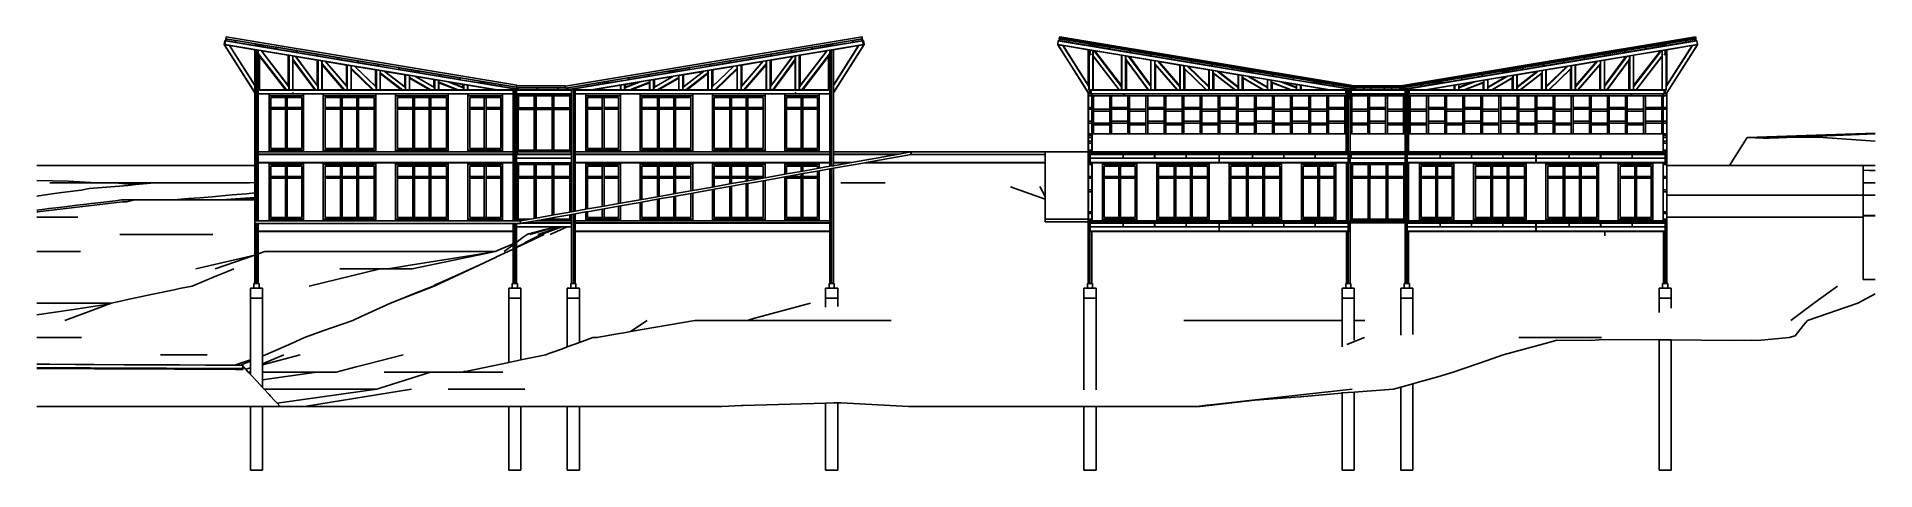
# Model space of a CAD drawing. Extents: x -53 to 53, y -13 to 12.
import ezdxf

# ---------------------------------------------------------------- set-up
doc = ezdxf.new("R2010")
doc.units = 0
doc.layers.get('0').update_dxf_attribs({"linetype": 'CONTINUOUS'})
doc.layers.add('SECTIONCUTEDGES', color=7, linetype='CONTINUOUS')

msp = doc.modelspace()

# ---------------------------------------------------------------- linework, layer by layer
for p, q in [((-42.46, 11.98), (-42.49, 11.77)), ((-42.49, 11.77), (-42.49, 11.76)), ((-42.49, 11.77), (-42.45, 11.76)), ((-42.49, 11.76), (-40.72, 11.46)), ((-42.49, 11.76), (-40.72, 8.95)), ((-42.48, 11.75), (-42.49, 11.76)), ((-42.49, 11.76), (-42.49, 11.76)), ((-42.49, 11.76), (-42.49, 11.76)), ((-42.49, 11.76), (-42.49, 11.76)), ((-42.19, 11.7), (-42.48, 11.75)), ((-42.48, 11.75), (-40.72, 8.97)), ((-42.45, 11.99), (-42.46, 11.98)), ((-42.46, 11.98), (-42.42, 11.98)), ((-42.45, 11.99), (-42.42, 11.99)), ((-42.42, 11.98), (-42.45, 11.77)), ((-42.45, 11.77), (-26.65, 9.13)), ((-42.45, 11.77), (-42.45, 11.76)), ((-42.45, 11.76), (-40.71, 11.47)), ((-42.45, 11.76), (-42.45, 11.76)), ((-42.41, 11.99), (-42.42, 11.99)), ((-42.42, 11.99), (-42.42, 11.98)), ((-42.42, 11.98), (-25.52, 9.17)), ((-42.42, 11.98), (-42.42, 11.98)), ((-42.41, 12.02), (-42.41, 12.02)), ((-42.41, 12), (-42.41, 12.02)), ((-42.41, 11.99), (-42.41, 12.02)), ((-42.37, 11.99), (-42.41, 12)), ((-42.36, 11.98), (-42.41, 11.99)), ((-42.38, 12.21), (-42.4, 12.1)), ((-42.38, 12.21), (-42.4, 12.1)), ((-42.4, 12.1), (-25.52, 9.28)), ((-42.4, 12.1), (-42.4, 12.09)), ((-42.4, 12.07), (-42.4, 12.09)), ((-42.4, 12.09), (-42.35, 12.08)), ((-42.4, 12.07), (-42.39, 12.08)), ((-42.4, 12.07), (-42.4, 12.07)), ((-42.39, 12.08), (-42.35, 12.08)), ((-25.5, 9.4), (-42.38, 12.21)), ((-42.35, 12.08), (-42.37, 11.99)), ((-42.35, 12.08), (-42.36, 11.98)), ((-42.36, 11.98), (-41.87, 11.9)), ((-42.35, 12.08), (-41.85, 12)), ((-41.86, 11.93), (-41.87, 11.93)), ((-41.87, 11.9), (-41.87, 11.93)), ((-41.82, 11.89), (-41.87, 11.9)), ((-41.86, 11.98), (-41.85, 12)), ((-41.86, 11.98), (-41.85, 11.97)), ((-41.86, 11.91), (-41.86, 11.93)), ((-41.82, 11.9), (-41.86, 11.91)), ((-41.85, 12), (-41.8, 11.99)), ((-41.85, 11.97), (-41.85, 11.99)), ((-41.85, 11.99), (-41.81, 11.99)), ((-41.81, 11.99), (-41.82, 11.9)), ((-41.8, 11.99), (-41.82, 11.89)), ((-41.82, 11.89), (-40.69, 11.7)), ((-41.8, 11.99), (-40.67, 11.8)), ((-40.67, 11.78), (-40.67, 11.8)), ((-40.67, 11.8), (-40.63, 11.79)), ((-40.67, 11.78), (-40.67, 11.8)), ((-40.67, 11.8), (-40.62, 11.79)), ((-40.67, 11.78), (-40.67, 11.78)), ((-40.63, 11.79), (-40.64, 11.7)), ((-40.62, 11.79), (-40.64, 11.7)), ((-40.62, 11.79), (-39.49, 11.61)), ((-5.45, 12.21), (-22.68, 9.34)), ((-22.66, 9.23), (-5.44, 12.1)), ((-5.42, 11.98), (-22.52, 9.13)), ((-5.38, 11.77), (-21.18, 9.13)), ((-8.35, 11.61), (-7.21, 11.79)), ((-7.17, 11.8), (-7.21, 11.79)), ((-7.16, 11.8), (-7.21, 11.79)), ((-7.21, 11.79), (-7.2, 11.7)), ((-7.21, 11.79), (-7.19, 11.7)), ((-7.16, 11.78), (-7.17, 11.8)), ((-7.16, 11.8), (-6.03, 11.99)), ((-7.16, 11.78), (-7.16, 11.8)), ((-7.16, 11.78), (-7.16, 11.78)), ((-6.01, 11.89), (-7.15, 11.7)), ((-5.34, 11.76), (-7.12, 11.46)), ((-5.34, 11.76), (-7.12, 8.95)), ((-5.38, 11.76), (-7.12, 11.47)), ((-5.35, 11.75), (-7.12, 8.97)), ((-5.98, 12), (-6.03, 11.99)), ((-6.03, 11.99), (-6.01, 11.89)), ((-6.02, 11.99), (-6.01, 11.9)), ((-5.98, 11.99), (-6.02, 11.99)), ((-6.01, 11.9), (-5.97, 11.91)), ((-6.01, 11.89), (-5.96, 11.9)), ((-5.98, 12), (-5.48, 12.08)), ((-5.97, 11.98), (-5.98, 12)), ((-5.98, 11.97), (-5.98, 11.99)), ((-5.97, 11.98), (-5.98, 11.97)), ((-5.96, 11.9), (-5.97, 11.93)), ((-5.97, 11.93), (-5.97, 11.93)), ((-5.97, 11.91), (-5.97, 11.93)), ((-5.47, 11.98), (-5.96, 11.9)), ((-5.64, 11.7), (-5.35, 11.75)), ((-5.43, 12.09), (-5.48, 12.08)), ((-5.48, 12.08), (-5.47, 11.98)), ((-5.48, 12.08), (-5.46, 11.99)), ((-5.44, 12.08), (-5.48, 12.08)), ((-5.47, 11.98), (-5.42, 11.99)), ((-5.46, 11.99), (-5.42, 12)), ((-5.44, 12.1), (-5.45, 12.21)), ((-5.44, 12.1), (-5.43, 12.09)), ((-5.44, 12.07), (-5.44, 12.08)), ((-5.43, 12.07), (-5.44, 12.07)), ((-5.43, 12.07), (-5.43, 12.09)), ((-5.43, 12.02), (-5.42, 12.02)), ((-5.42, 12), (-5.43, 12.02)), ((-5.42, 11.99), (-5.42, 12.02)), ((-5.38, 11.99), (-5.42, 11.99)), ((-5.42, 11.99), (-5.42, 11.99)), ((-5.42, 11.99), (-5.42, 11.98)), ((-5.38, 11.98), (-5.42, 11.98)), ((-5.42, 11.98), (-5.42, 11.98)), ((-5.42, 11.98), (-5.38, 11.77)), ((-5.38, 11.98), (-5.38, 11.99)), ((-5.34, 11.77), (-5.38, 11.98)), ((-5.34, 11.77), (-5.38, 11.76)), ((-5.38, 11.76), (-5.38, 11.77)), ((-5.38, 11.76), (-5.38, 11.76)), ((-5.35, 11.75), (-5.34, 11.76)), ((-5.34, 11.76), (-5.34, 11.77)), ((-5.34, 11.76), (-5.34, 11.76)), ((-5.34, 11.76), (-5.34, 11.76)), ((-5.34, 11.76), (-5.34, 11.76)), ((-5.34, 11.76), (-5.34, 11.76)), ((-5.34, 11.76), (-5.34, 11.76)), ((-5.34, 11.76), (-5.34, 11.76)), ((-5.34, 11.76), (-5.34, 11.76)), ((-5.34, 11.76), (-5.34, 11.76)), ((-5.34, 11.76), (-5.34, 11.76)), ((-5.34, 11.76), (-5.34, 11.76)), ((-5.34, 11.76), (-5.34, 11.76)), ((-5.34, 11.76), (-5.34, 11.76)), ((5.94, 11.98), (5.91, 11.77)), ((5.91, 11.77), (5.91, 11.76)), ((5.91, 11.77), (21.71, 9.13)), ((5.92, 11.75), (5.91, 11.76)), ((5.91, 11.76), (7.68, 11.46)), ((5.91, 11.76), (7.68, 8.95)), ((5.91, 11.76), (5.91, 11.76)), ((5.91, 11.76), (5.91, 11.76)), ((5.91, 11.76), (5.91, 11.76)), ((5.91, 11.76), (5.91, 11.76)), ((5.91, 11.76), (5.91, 11.76)), ((5.91, 11.76), (5.91, 11.76)), ((5.91, 11.76), (5.91, 11.76)), ((5.91, 11.76), (5.91, 11.76)), ((5.91, 11.76), (5.91, 11.76)), ((6.21, 11.7), (5.92, 11.75)), ((5.92, 11.75), (7.73, 8.9)), ((5.95, 11.99), (5.94, 11.98)), ((5.94, 11.98), (22.88, 9.16)), ((5.95, 11.99), (5.98, 11.99)), ((5.99, 11.99), (5.98, 11.99)), ((5.98, 11.99), (22.88, 9.17)), ((6.02, 12.21), (6, 12.1)), ((6.02, 12.21), (6, 12.1)), ((6.02, 12.21), (6, 12.1)), ((6.02, 12.21), (6, 12.1)), ((6.01, 12.15), (6, 12.1)), ((6, 12.1), (22.88, 9.28)), ((6, 12.1), (6, 12.09)), ((6.04, 11.98), (6.53, 11.9)), ((6.05, 12.08), (6.55, 12)), ((6.58, 11.89), (7.71, 11.7)), ((6.6, 11.99), (7.73, 11.8)), ((7.78, 11.79), (8.91, 11.61)), ((25.74, 9.23), (42.96, 12.1)), ((43.02, 11.98), (25.92, 9.13)), ((42.98, 11.99), (26.08, 9.17)), ((43.06, 11.77), (27.26, 9.13)), ((40.05, 11.61), (41.19, 11.79)), ((41.24, 11.8), (42.37, 11.99)), ((43.05, 11.75), (41.24, 8.9)), ((42.39, 11.89), (41.25, 11.7)), ((43.06, 11.76), (41.28, 8.95)), ((43.06, 11.76), (41.28, 11.46)), ((42.42, 12), (42.92, 12.08)), ((42.93, 11.98), (42.44, 11.9)), ((42.76, 11.7), (43.05, 11.75)), ((42.96, 12.1), (42.96, 12.15)), ((42.96, 12.1), (42.97, 12.09)), ((42.98, 11.99), (42.98, 11.99)), ((43.02, 11.99), (42.98, 11.99)), ((43.02, 11.99), (43.02, 11.98)), ((43.02, 11.98), (43.06, 11.77)), ((43.05, 11.75), (43.06, 11.76)), ((43.06, 11.76), (43.06, 11.77)), ((43.06, 11.76), (43.06, 11.76)), ((43.06, 11.76), (43.06, 11.76)), ((43.06, 11.76), (43.06, 11.76)), ((-42.18, 11.7), (-42.19, 11.7)), ((-42.19, 11.7), (-40.72, 9.38)), ((-42.18, 11.7), (-40.72, 9.4)), ((-40.72, 11.46), (-40.71, 11.47)), ((-40.72, 11.46), (-40.72, 11.46)), ((-40.72, 11.46), (-40.72, 11.46)), ((-40.71, 11.45), (-40.72, 11.46)), ((-40.72, 9.4), (-40.72, 11.46)), ((-40.51, 11.43), (-40.71, 11.47)), ((-40.68, 11.45), (-40.71, 11.45)), ((-40.71, 11.45), (-40.68, 11.45)), ((-40.69, 11.7), (-40.68, 11.73)), ((-40.64, 11.7), (-40.69, 11.7)), ((-40.68, 11.73), (-40.68, 11.73)), ((-40.68, 11.71), (-40.68, 11.73)), ((-40.64, 11.7), (-40.68, 11.71)), ((-40.68, 11.45), (-40.68, 11.45)), ((-40.62, 11.44), (-40.68, 11.45)), ((-40.64, 11.7), (-39.5, 11.51)), ((-40.62, 1.52), (-40.62, 11.44)), ((-40.62, 11.44), (-40.52, 11.42)), ((-40.52, 11.42), (-40.51, 11.43)), ((-40.52, 11.25), (-40.52, 11.42)), ((-40.52, 11.24), (-40.52, 11.25)), ((-40.52, 11.25), (-38.88, 9.13)), ((-40.52, 9.13), (-40.52, 11.24)), ((-40.52, 11.24), (-40.45, 11.15)), ((-40.51, 11.43), (-40.35, 11.41)), ((-40.45, 9.13), (-40.45, 11.15)), ((-40.45, 11.15), (-40.44, 11.13)), ((-40.44, 11.1), (-40.44, 11.13)), ((-40.44, 11.13), (-38.89, 9.13)), ((-40.44, 11.08), (-40.44, 11.1)), ((-40.44, 11.1), (-38.92, 9.13)), ((-40.44, 11.08), (-38.93, 9.13)), ((-40.44, 9.13), (-40.44, 11.08)), ((-40.35, 11.41), (-38.74, 9.31)), ((-40.35, 11.41), (-40.34, 11.4)), ((-40.34, 11.4), (-38.74, 11.14)), ((-40.34, 11.4), (-40.33, 11.4)), ((-40.33, 11.4), (-38.78, 11.14)), ((-40.33, 11.4), (-38.78, 9.38)), ((-39.49, 11.53), (-39.5, 11.53)), ((-39.5, 11.51), (-39.49, 11.53)), ((-39.5, 11.51), (-39.5, 11.53)), ((-39.46, 11.5), (-39.5, 11.51)), ((-39.45, 11.5), (-39.5, 11.51)), ((-39.49, 11.58), (-39.49, 11.61)), ((-39.49, 11.61), (-39.44, 11.6)), ((-39.49, 11.58), (-39.48, 11.6)), ((-39.49, 11.58), (-39.49, 11.58)), ((-39.48, 11.6), (-39.44, 11.59)), ((-39.44, 11.59), (-39.46, 11.5)), ((-39.44, 11.6), (-39.45, 11.5)), ((-39.45, 11.5), (-38.32, 11.31)), ((-39.44, 11.6), (-38.3, 11.41)), ((-38.78, 9.38), (-38.78, 11.14)), ((-38.77, 11.14), (-38.78, 11.14)), ((-38.77, 9.37), (-38.77, 11.14)), ((-38.77, 11.14), (-38.74, 11.13)), ((-38.73, 11.14), (-38.74, 11.14)), ((-38.74, 11.13), (-38.74, 11.14)), ((-38.74, 9.33), (-38.74, 11.13)), ((-38.73, 9.13), (-38.73, 11.14)), ((-38.73, 11.14), (-38.51, 11.1)), ((-38.51, 9.13), (-38.51, 11.1)), ((-38.5, 11.1), (-38.51, 11.1)), ((-38.5, 10.91), (-38.51, 10.91)), ((-38.51, 10.91), (-38.5, 10.9)), ((-38.5, 10.91), (-38.5, 11.1)), ((-38.5, 11.1), (-38.35, 11.07)), ((-38.5, 10.91), (-37.19, 9.13)), ((-38.5, 10.9), (-38.5, 10.91)), ((-38.5, 10.9), (-37.2, 9.13)), ((-38.5, 10.86), (-38.5, 10.9)), ((-38.5, 10.86), (-37.23, 9.13)), ((-38.5, 10.84), (-38.5, 10.86)), ((-38.5, 9.13), (-38.5, 10.84)), ((-38.5, 10.84), (-37.24, 9.13)), ((-38.35, 11.07), (-37.05, 9.32)), ((-38.35, 11.07), (-38.33, 11.07)), ((-38.33, 11.07), (-37.05, 10.85)), ((-38.33, 11.07), (-38.33, 11.06)), ((-38.33, 11.06), (-37.09, 10.85)), ((-38.33, 11.06), (-37.09, 9.39)), ((-38.32, 11.31), (-38.31, 11.33)), ((-38.27, 11.3), (-38.32, 11.31)), ((-38.31, 11.38), (-38.3, 11.41)), ((-38.31, 11.38), (-38.3, 11.38)), ((-38.31, 11.33), (-38.31, 11.33)), ((-38.31, 11.31), (-38.31, 11.33)), ((-38.27, 11.31), (-38.31, 11.31)), ((-38.3, 11.41), (-38.25, 11.4)), ((-38.3, 11.38), (-38.3, 11.4)), ((-38.3, 11.4), (-38.26, 11.4)), ((-38.26, 11.4), (-38.27, 11.31)), ((-38.25, 11.4), (-38.27, 11.3)), ((-38.27, 11.3), (-37.14, 11.11)), ((-38.25, 11.4), (-37.12, 11.21)), ((-37.14, 11.11), (-37.13, 11.14)), ((-37.09, 11.1), (-37.14, 11.11)), ((-37.13, 11.14), (-37.13, 11.14)), ((-37.13, 11.12), (-37.13, 11.14)), ((-37.09, 11.11), (-37.13, 11.12)), ((-37.12, 11.19), (-37.11, 11.21)), ((-37.12, 11.19), (-37.12, 11.21)), ((-37.12, 11.21), (-37.07, 11.2)), ((-37.12, 11.19), (-37.12, 11.19)), ((-37.11, 11.21), (-37.08, 11.2)), ((-37.08, 11.2), (-37.09, 11.11)), ((-37.07, 11.2), (-37.09, 11.1)), ((-37.09, 11.1), (-35.95, 10.92)), ((-37.09, 9.39), (-37.09, 10.85)), ((-37.08, 10.85), (-37.09, 10.85)), ((-37.08, 9.37), (-37.08, 10.85)), ((-37.08, 10.85), (-37.05, 10.85)), ((-37.07, 11.2), (-35.93, 11.01)), ((-37.04, 10.85), (-37.05, 10.85)), ((-37.05, 9.33), (-37.05, 10.85)), ((-37.05, 10.85), (-37.05, 10.85)), ((-37.04, 9.13), (-37.04, 10.85)), ((-37.04, 10.85), (-36.82, 10.82)), ((-36.82, 9.13), (-36.82, 10.82)), ((-36.81, 10.81), (-36.82, 10.82)), ((-36.81, 10.65), (-36.81, 10.81)), ((-36.81, 10.81), (-36.64, 10.79)), ((-36.64, 10.79), (-35.36, 9.3)), ((-36.64, 10.79), (-36.63, 10.78)), ((-36.63, 10.78), (-35.36, 10.57)), ((-36.63, 10.78), (-36.62, 10.78)), ((-36.62, 10.78), (-35.4, 10.57)), ((-36.62, 10.78), (-35.4, 9.36)), ((-35.94, 10.94), (-35.95, 10.94)), ((-35.95, 10.92), (-35.94, 10.94)), ((-35.95, 10.92), (-35.95, 10.94)), ((-35.91, 10.91), (-35.95, 10.92)), ((-35.9, 10.91), (-35.95, 10.92)), ((-35.94, 10.99), (-35.93, 11.01)), ((-35.94, 10.99), (-35.93, 10.99)), ((-35.93, 10.99), (-35.93, 11.01)), ((-35.93, 11.01), (-35.89, 11)), ((-35.93, 11.01), (-35.89, 11.01)), ((-35.89, 11), (-35.91, 10.91)), ((-35.89, 11.01), (-35.9, 10.91)), ((-35.9, 10.91), (-34.77, 10.72)), ((-35.89, 11.01), (-34.75, 10.82)), ((-34.77, 10.72), (-34.76, 10.74)), ((-34.72, 10.71), (-34.77, 10.72)), ((-34.76, 10.79), (-34.75, 10.82)), ((-34.76, 10.79), (-34.75, 10.79)), ((-34.76, 10.74), (-34.76, 10.74)), ((-34.76, 10.72), (-34.76, 10.74)), ((-34.72, 10.72), (-34.76, 10.72)), ((-34.75, 10.82), (-34.7, 10.81)), ((-34.75, 10.79), (-34.75, 10.81)), ((-34.75, 10.81), (-34.71, 10.8)), ((-34.7, 10.81), (-34.72, 10.71)), ((-34.71, 10.8), (-34.72, 10.72)), ((-34.72, 10.71), (-33.58, 10.52)), ((-34.7, 10.81), (-33.57, 10.62)), ((-14.26, 10.62), (-13.13, 10.81)), ((-13.11, 10.71), (-14.25, 10.52)), ((-13.08, 10.82), (-13.13, 10.81)), ((-13.13, 10.81), (-13.11, 10.71)), ((-13.08, 10.81), (-13.12, 10.8)), ((-13.12, 10.8), (-13.11, 10.72)), ((-13.11, 10.72), (-13.07, 10.72)), ((-13.11, 10.71), (-13.06, 10.72)), ((-13.08, 10.82), (-11.95, 11.01)), ((-13.08, 10.79), (-13.08, 10.82)), ((-13.08, 10.79), (-13.08, 10.81)), ((-13.08, 10.79), (-13.08, 10.79)), ((-13.06, 10.72), (-13.07, 10.74)), ((-13.07, 10.74), (-13.07, 10.74)), ((-13.07, 10.72), (-13.07, 10.74)), ((-11.93, 10.91), (-13.06, 10.72)), ((-11.19, 10.79), (-12.47, 9.3)), ((-11.21, 10.78), (-12.47, 10.57)), ((-11.21, 10.78), (-12.43, 9.36)), ((-11.21, 10.78), (-12.43, 10.57)), ((-11.95, 11.01), (-11.93, 10.91)), ((-11.9, 11.01), (-11.95, 11.01)), ((-11.9, 11.01), (-11.94, 11)), ((-11.94, 11), (-11.93, 10.91)), ((-11.93, 10.91), (-11.89, 10.92)), ((-11.93, 10.91), (-11.88, 10.92)), ((-11.9, 11.01), (-10.76, 11.2)), ((-11.89, 10.99), (-11.9, 11.01)), ((-11.9, 10.99), (-11.9, 11.01)), ((-11.89, 10.99), (-11.9, 10.99)), ((-11.89, 10.94), (-11.88, 10.94)), ((-11.89, 10.92), (-11.89, 10.94)), ((-10.75, 11.1), (-11.88, 10.92)), ((-11.88, 10.92), (-11.88, 10.94)), ((-11.19, 10.79), (-11.21, 10.78)), ((-11.21, 10.78), (-11.21, 10.78)), ((-11.02, 10.81), (-11.19, 10.79)), ((-11.02, 10.81), (-11.01, 10.82)), ((-11.02, 10.65), (-11.02, 10.81)), ((-11.01, 10.82), (-10.79, 10.85)), ((-11.01, 9.13), (-11.01, 10.82)), ((-10.79, 9.13), (-10.79, 10.85)), ((-10.79, 10.85), (-10.78, 10.85)), ((-9.48, 11.07), (-10.78, 9.32)), ((-9.5, 11.07), (-10.78, 10.85)), ((-10.78, 10.85), (-10.75, 10.85)), ((-10.78, 9.33), (-10.78, 10.85)), ((-10.78, 10.85), (-10.78, 10.85)), ((-10.72, 11.21), (-10.76, 11.2)), ((-10.71, 11.21), (-10.76, 11.2)), ((-10.76, 11.2), (-10.75, 11.1)), ((-10.76, 11.2), (-10.74, 11.11)), ((-10.75, 11.1), (-10.7, 11.11)), ((-10.75, 9.37), (-10.75, 10.85)), ((-10.75, 10.85), (-10.74, 10.85)), ((-10.74, 11.11), (-10.7, 11.12)), ((-9.5, 11.06), (-10.74, 9.39)), ((-9.5, 11.06), (-10.74, 10.85)), ((-10.74, 9.39), (-10.74, 10.85)), ((-10.71, 11.19), (-10.72, 11.21)), ((-10.71, 11.21), (-9.58, 11.4)), ((-10.71, 11.19), (-10.71, 11.21)), ((-10.71, 11.19), (-10.71, 11.19)), ((-10.71, 11.14), (-10.7, 11.14)), ((-10.7, 11.12), (-10.71, 11.14)), ((-9.56, 11.3), (-10.7, 11.11)), ((-10.7, 11.11), (-10.7, 11.14)), ((-9.33, 10.91), (-10.64, 9.13)), ((-9.33, 10.9), (-10.63, 9.13)), ((-9.33, 10.86), (-10.6, 9.13)), ((-9.33, 10.84), (-10.59, 9.13)), ((-9.53, 11.41), (-9.58, 11.4)), ((-9.58, 11.4), (-9.56, 11.3)), ((-9.57, 11.4), (-9.56, 11.31)), ((-9.53, 11.4), (-9.57, 11.4)), ((-9.56, 11.31), (-9.52, 11.31)), ((-9.56, 11.3), (-9.51, 11.31)), ((-9.53, 11.41), (-8.4, 11.6)), ((-9.53, 11.38), (-9.53, 11.41)), ((-9.53, 11.38), (-9.53, 11.4)), ((-9.53, 11.38), (-9.53, 11.38)), ((-9.51, 11.31), (-9.52, 11.33)), ((-9.52, 11.33), (-9.52, 11.33)), ((-9.52, 11.31), (-9.52, 11.33)), ((-8.38, 11.5), (-9.51, 11.31)), ((-9.48, 11.07), (-9.5, 11.07)), ((-9.5, 11.07), (-9.5, 11.06)), ((-9.33, 11.1), (-9.48, 11.07)), ((-9.33, 11.1), (-9.32, 11.1)), ((-9.33, 10.91), (-9.33, 11.1)), ((-9.33, 10.91), (-9.32, 10.91)), ((-9.32, 10.91), (-9.33, 10.9)), ((-9.33, 10.9), (-9.33, 10.91)), ((-9.33, 10.86), (-9.33, 10.9)), ((-9.33, 10.84), (-9.33, 10.86)), ((-9.33, 9.13), (-9.33, 10.84)), ((-9.32, 11.1), (-9.1, 11.14)), ((-9.32, 9.13), (-9.32, 11.1)), ((-9.1, 9.13), (-9.1, 11.14)), ((-9.1, 11.14), (-9.09, 11.14)), ((-7.48, 11.41), (-9.09, 9.31)), ((-7.49, 11.4), (-9.09, 11.14)), ((-9.09, 11.13), (-9.06, 11.14)), ((-9.09, 11.13), (-9.09, 11.14)), ((-9.09, 9.33), (-9.09, 11.13)), ((-9.06, 9.37), (-9.06, 11.14)), ((-9.06, 11.14), (-9.05, 11.14)), ((-7.5, 11.4), (-9.05, 9.38)), ((-7.5, 11.4), (-9.05, 11.14)), ((-9.05, 9.38), (-9.05, 11.14)), ((-7.32, 11.25), (-8.95, 9.13)), ((-7.4, 11.13), (-8.94, 9.13)), ((-7.4, 11.1), (-8.91, 9.13)), ((-7.4, 11.08), (-8.9, 9.13)), ((-8.35, 11.61), (-8.4, 11.6)), ((-8.4, 11.6), (-8.38, 11.5)), ((-8.35, 11.6), (-8.39, 11.59)), ((-8.39, 11.59), (-8.37, 11.5)), ((-8.38, 11.5), (-8.33, 11.51)), ((-8.37, 11.5), (-8.34, 11.51)), ((-8.34, 11.58), (-8.35, 11.61)), ((-8.35, 11.58), (-8.35, 11.6)), ((-8.34, 11.58), (-8.35, 11.58)), ((-8.34, 11.53), (-8.33, 11.53)), ((-8.34, 11.51), (-8.34, 11.53)), ((-7.2, 11.7), (-8.33, 11.51)), ((-8.33, 11.51), (-8.33, 11.53)), ((-7.49, 11.4), (-7.5, 11.4)), ((-7.48, 11.41), (-7.49, 11.4)), ((-7.32, 11.43), (-7.48, 11.41)), ((-7.39, 11.15), (-7.4, 11.13)), ((-7.4, 11.1), (-7.4, 11.13)), ((-7.4, 11.08), (-7.4, 11.1)), ((-7.4, 9.13), (-7.4, 11.08)), ((-7.32, 11.24), (-7.39, 11.15)), ((-7.39, 9.13), (-7.39, 11.15)), ((-7.32, 11.43), (-7.12, 11.47)), ((-7.22, 11.44), (-7.32, 11.42)), ((-7.32, 11.42), (-7.32, 11.43)), ((-7.32, 11.25), (-7.32, 11.42)), ((-7.32, 11.24), (-7.32, 11.25)), ((-7.32, 9.13), (-7.32, 11.24)), ((-7.22, 11.44), (-7.16, 11.45)), ((-7.22, 4.71), (-7.22, 11.44)), ((-7.2, 11.7), (-7.15, 11.7)), ((-7.19, 11.7), (-7.15, 11.71)), ((-7.16, 11.45), (-7.12, 11.46)), ((-7.16, 11.45), (-7.16, 11.45)), ((-7.15, 11.7), (-7.15, 11.73)), ((-7.15, 11.73), (-7.15, 11.73)), ((-7.15, 11.71), (-7.15, 11.73)), ((-5.66, 11.7), (-7.12, 9.4)), ((-5.64, 11.7), (-7.12, 9.38)), ((-7.12, 11.46), (-7.12, 11.47)), ((-7.12, 11.46), (-7.12, 11.46)), ((-7.12, 9.4), (-7.12, 11.46)), ((-7.12, 11.46), (-7.12, 11.46)), ((-5.66, 11.7), (-5.64, 11.7)), ((6.22, 11.7), (6.21, 11.7)), ((6.21, 11.7), (7.72, 9.32)), ((6.22, 11.7), (7.68, 9.4)), ((7.68, 9.4), (7.68, 11.46)), ((7.68, 11.46), (7.68, 11.46)), ((7.68, 11.46), (7.72, 11.45)), ((7.69, 11.45), (7.68, 11.46)), ((7.68, 11.46), (7.68, 11.46)), ((7.72, 11.45), (7.69, 11.45)), ((7.69, 11.45), (7.72, 11.45)), ((7.73, 11.45), (7.72, 11.45)), ((7.72, 11.43), (7.72, 11.45)), ((7.72, 11.45), (7.72, 11.45)), ((7.72, 11.45), (7.72, 11.45)), ((7.72, 11.2), (7.72, 11.42)), ((7.72, 9.34), (7.72, 11.19)), ((7.73, 11.43), (7.73, 11.45)), ((7.73, 11.45), (7.95, 11.41)), ((7.73, 11.2), (7.73, 11.42)), ((7.73, 9.13), (7.73, 11.19)), ((7.76, 11.7), (8.9, 11.51)), ((7.95, 9.13), (7.95, 11.41)), ((7.96, 11.41), (7.95, 11.41)), ((7.96, 11.1), (7.96, 11.41)), ((7.96, 11.41), (8.01, 11.41)), ((7.96, 11.08), (7.96, 11.1)), ((7.96, 11.1), (9.48, 9.13)), ((7.96, 11.08), (9.47, 9.13)), ((7.96, 9.13), (7.96, 11.08)), ((8.01, 11.41), (9.62, 9.31)), ((8.01, 11.41), (8.02, 11.4)), ((8.02, 11.4), (9.62, 9.33)), ((8.02, 11.4), (8.05, 11.4)), ((8.05, 11.4), (9.62, 9.36)), ((8.05, 11.4), (8.07, 11.4)), ((8.07, 11.4), (9.62, 9.38)), ((8.07, 11.4), (9.62, 11.14)), ((8.95, 11.5), (10.08, 11.31)), ((8.96, 11.6), (10.1, 11.41)), ((9.63, 11.14), (9.62, 11.14)), ((9.62, 9.38), (9.62, 11.14)), ((9.63, 9.13), (9.63, 11.14)), ((9.63, 11.14), (9.85, 11.1)), ((9.85, 9.13), (9.85, 11.1)), ((9.86, 11.1), (9.85, 11.1)), ((9.86, 10.91), (9.85, 10.91)), ((9.85, 10.91), (9.86, 10.9)), ((9.86, 10.91), (9.86, 11.1)), ((9.86, 11.1), (10.01, 11.07)), ((9.86, 10.91), (11.17, 9.13)), ((9.86, 10.9), (9.86, 10.91)), ((9.86, 9.13), (9.86, 10.9)), ((9.86, 10.9), (9.89, 10.85)), ((9.89, 9.13), (9.89, 10.85)), ((9.89, 10.85), (9.9, 10.84)), ((9.9, 9.13), (9.9, 10.84)), ((9.9, 10.84), (11.16, 9.13)), ((10.01, 11.07), (11.31, 9.32)), ((10.01, 11.07), (10.03, 11.07)), ((10.03, 11.07), (11.31, 9.33)), ((10.03, 11.07), (10.06, 11.06)), ((10.06, 11.06), (11.31, 9.37)), ((10.06, 11.06), (10.07, 11.06)), ((10.07, 11.06), (11.31, 9.39)), ((10.07, 11.06), (11.31, 10.85)), ((10.13, 11.3), (11.26, 11.11)), ((10.15, 11.4), (11.28, 11.21)), ((11.31, 11.1), (12.45, 10.92)), ((11.32, 10.85), (11.31, 10.85)), ((11.31, 9.39), (11.31, 10.85)), ((11.32, 9.13), (11.32, 10.85)), ((11.32, 10.85), (11.54, 10.82)), ((11.33, 11.2), (12.47, 11.01)), ((11.54, 9.13), (11.54, 10.82)), ((11.55, 10.81), (11.54, 10.82)), ((11.55, 10.65), (11.55, 10.81)), ((11.55, 10.81), (11.72, 10.79)), ((11.72, 10.79), (13, 9.3)), ((11.72, 10.79), (11.73, 10.78)), ((11.73, 10.78), (13, 9.31)), ((11.73, 10.78), (11.77, 10.78)), ((11.77, 10.78), (13, 9.35)), ((11.77, 10.78), (11.78, 10.78)), ((11.78, 10.78), (13, 9.36)), ((11.78, 10.78), (13, 10.57)), ((12.5, 10.91), (13.63, 10.72)), ((12.51, 11.01), (13.65, 10.82)), ((13.68, 10.71), (14.82, 10.52)), ((13.7, 10.81), (14.83, 10.62)), ((34.14, 10.62), (35.27, 10.81)), ((35.29, 10.71), (34.15, 10.52)), ((35.32, 10.82), (36.45, 11.01)), ((36.47, 10.91), (35.34, 10.72)), ((37.25, 10.79), (35.97, 9.3)), ((37.19, 10.78), (35.97, 9.36)), ((37.2, 10.78), (35.97, 9.35)), ((37.23, 10.78), (35.97, 9.31)), ((37.19, 10.78), (35.97, 10.57)), ((36.5, 11.01), (37.64, 11.2)), ((37.65, 11.1), (36.52, 10.92)), ((37.2, 10.78), (37.19, 10.78)), ((37.23, 10.78), (37.2, 10.78)), ((37.25, 10.79), (37.23, 10.78)), ((37.42, 10.81), (37.25, 10.79)), ((37.42, 10.81), (37.43, 10.82)), ((37.42, 10.65), (37.42, 10.81)), ((37.43, 10.82), (37.65, 10.85)), ((37.43, 9.13), (37.43, 10.82)), ((37.65, 9.13), (37.65, 10.85)), ((37.65, 10.85), (37.66, 10.85)), ((38.94, 11.07), (37.66, 9.33)), ((38.96, 11.07), (37.66, 9.32)), ((38.91, 11.06), (37.66, 9.37)), ((38.9, 11.06), (37.66, 9.39)), ((38.9, 11.06), (37.66, 10.85)), ((37.66, 9.39), (37.66, 10.85)), ((37.69, 11.21), (38.82, 11.4)), ((38.84, 11.3), (37.7, 11.11)), ((39.11, 10.91), (37.8, 9.13)), ((39.07, 10.84), (37.81, 9.13)), ((38.87, 11.41), (40, 11.6)), ((40.02, 11.5), (38.89, 11.31)), ((38.91, 11.06), (38.9, 11.06)), ((38.94, 11.07), (38.91, 11.06)), ((38.96, 11.07), (38.94, 11.07)), ((39.11, 11.1), (38.96, 11.07)), ((39.08, 10.85), (39.07, 10.84)), ((39.07, 9.13), (39.07, 10.84)), ((39.11, 10.9), (39.08, 10.85)), ((39.08, 9.13), (39.08, 10.85)), ((39.11, 11.1), (39.12, 11.1)), ((39.11, 10.91), (39.11, 11.1)), ((39.11, 10.91), (39.12, 10.91)), ((39.12, 10.91), (39.11, 10.9)), ((39.11, 10.9), (39.11, 10.91)), ((39.11, 9.13), (39.11, 10.9)), ((39.12, 11.1), (39.34, 11.14)), ((39.12, 9.13), (39.12, 11.1)), ((39.34, 9.13), (39.34, 11.14)), ((39.34, 11.14), (39.35, 11.14)), ((40.96, 11.41), (39.35, 9.31)), ((40.9, 11.4), (39.35, 9.38)), ((40.92, 11.4), (39.35, 9.36)), ((40.95, 11.4), (39.35, 9.33)), ((40.9, 11.4), (39.35, 11.14)), ((39.35, 9.38), (39.35, 11.14)), ((41, 11.1), (39.49, 9.13)), ((41, 11.08), (39.5, 9.13)), ((41.2, 11.7), (40.07, 11.51)), ((40.92, 11.4), (40.9, 11.4)), ((40.95, 11.4), (40.92, 11.4)), ((40.96, 11.41), (40.95, 11.4)), ((41, 11.41), (40.96, 11.41)), ((41, 11.41), (41.01, 11.41)), ((41, 11.1), (41, 11.41)), ((41, 11.08), (41, 11.1)), ((41, 9.13), (41, 11.08)), ((41.01, 11.41), (41.23, 11.45)), ((41.01, 9.13), (41.01, 11.41)), ((41.23, 11.43), (41.23, 11.45)), ((41.23, 11.45), (41.24, 11.45)), ((41.23, 11.2), (41.23, 11.42)), ((41.23, 9.13), (41.23, 11.19)), ((42.76, 11.7), (41.24, 9.32)), ((41.24, 11.45), (41.28, 11.46)), ((41.24, 11.45), (41.28, 11.46)), ((41.28, 11.46), (41.24, 11.45)), ((41.24, 11.45), (41.24, 11.45)), ((41.24, 11.45), (41.24, 11.45)), ((41.24, 11.43), (41.24, 11.45)), ((41.24, 11.2), (41.24, 11.42)), ((41.24, 9.34), (41.24, 11.19)), ((42.74, 11.7), (41.28, 9.4)), ((41.28, 9.4), (41.28, 11.46)), ((41.28, 11.46), (41.28, 11.46)), ((41.28, 11.46), (41.28, 11.46)), ((42.74, 11.7), (42.76, 11.7)), ((-36.81, 10.63), (-36.81, 10.65)), ((-36.81, 10.65), (-35.5, 9.13)), ((-36.81, 10.63), (-35.52, 9.13)), ((-36.81, 10.6), (-36.81, 10.63)), ((-36.81, 10.6), (-35.54, 9.13)), ((-36.81, 10.58), (-36.81, 10.6)), ((-36.81, 9.13), (-36.81, 10.58)), ((-36.81, 10.58), (-35.56, 9.13)), ((-35.4, 9.36), (-35.4, 10.57)), ((-35.4, 10.57), (-35.39, 10.57)), ((-35.39, 9.35), (-35.39, 10.57)), ((-35.39, 10.57), (-35.36, 10.57)), ((-35.36, 10.57), (-35.35, 10.57)), ((-35.36, 9.31), (-35.36, 10.57)), ((-35.36, 10.57), (-35.36, 10.57)), ((-35.35, 9.13), (-35.35, 10.57)), ((-35.35, 10.57), (-35.13, 10.53)), ((-35.13, 9.13), (-35.13, 10.53)), ((-35.13, 10.53), (-35.12, 10.53)), ((-35.12, 10.38), (-35.12, 10.53)), ((-35.12, 10.53), (-34.93, 10.5)), ((-35.12, 10.37), (-35.12, 10.38)), ((-35.12, 10.38), (-33.82, 9.13)), ((-35.12, 10.37), (-33.84, 9.13)), ((-35.12, 10.34), (-35.12, 10.37)), ((-35.12, 10.34), (-33.86, 9.13)), ((-35.12, 10.33), (-35.12, 10.34)), ((-35.12, 9.13), (-35.12, 10.33)), ((-35.12, 10.33), (-33.88, 9.13)), ((-34.93, 10.5), (-33.67, 9.28)), ((-34.93, 10.5), (-34.91, 10.5)), ((-34.91, 10.5), (-33.67, 10.29)), ((-34.91, 10.5), (-34.9, 10.49)), ((-34.9, 10.49), (-33.71, 10.29)), ((-34.9, 10.49), (-33.71, 9.34)), ((-33.71, 9.34), (-33.71, 10.29)), ((-33.71, 10.29), (-33.7, 10.29)), ((-33.7, 9.33), (-33.7, 10.29)), ((-33.7, 10.29), (-33.67, 10.28)), ((-33.67, 10.29), (-33.66, 10.29)), ((-33.67, 10.28), (-33.67, 10.29)), ((-33.67, 9.3), (-33.67, 10.28)), ((-33.66, 9.13), (-33.66, 10.29)), ((-33.66, 10.29), (-33.44, 10.25)), ((-33.58, 10.54), (-33.58, 10.55)), ((-33.58, 10.52), (-33.58, 10.55)), ((-33.58, 10.52), (-33.58, 10.54)), ((-33.54, 10.52), (-33.58, 10.52)), ((-33.53, 10.51), (-33.58, 10.52)), ((-33.57, 10.59), (-33.57, 10.62)), ((-33.57, 10.62), (-33.52, 10.61)), ((-33.57, 10.59), (-33.56, 10.61)), ((-33.57, 10.59), (-33.57, 10.59)), ((-33.56, 10.61), (-33.52, 10.61)), ((-33.52, 10.61), (-33.54, 10.52)), ((-33.52, 10.61), (-33.53, 10.51)), ((-33.53, 10.51), (-32.4, 10.32)), ((-33.52, 10.61), (-32.38, 10.42)), ((-33.44, 9.13), (-33.44, 10.25)), ((-33.44, 10.25), (-33.43, 10.25)), ((-33.43, 10.11), (-33.43, 10.25)), ((-33.43, 10.25), (-33.2, 10.21)), ((-33.43, 10.1), (-33.43, 10.11)), ((-33.43, 10.11), (-32.15, 9.13)), ((-33.43, 10.1), (-32.17, 9.13)), ((-33.43, 10.08), (-33.43, 10.1)), ((-33.43, 10.08), (-32.19, 9.13)), ((-33.43, 10.07), (-33.43, 10.08)), ((-33.43, 9.13), (-33.43, 10.07)), ((-33.43, 10.07), (-32.21, 9.13)), ((-33.2, 10.21), (-31.97, 9.27)), ((-33.2, 10.21), (-33.17, 10.21)), ((-33.17, 10.21), (-31.97, 10.01)), ((-33.17, 10.21), (-33.16, 10.2)), ((-33.16, 10.2), (-32.01, 10.01)), ((-33.16, 10.2), (-32.01, 9.31)), ((-32.39, 10.35), (-32.4, 10.35)), ((-32.4, 10.32), (-32.4, 10.35)), ((-32.35, 10.31), (-32.4, 10.32)), ((-32.39, 10.4), (-32.38, 10.42)), ((-32.39, 10.4), (-32.38, 10.4)), ((-32.39, 10.33), (-32.39, 10.35)), ((-32.36, 10.32), (-32.39, 10.33)), ((-32.38, 10.4), (-32.38, 10.42)), ((-32.38, 10.42), (-32.34, 10.41)), ((-32.38, 10.42), (-32.33, 10.41)), ((-32.34, 10.41), (-32.36, 10.32)), ((-32.33, 10.41), (-32.35, 10.31)), ((-32.35, 10.31), (-31.22, 10.13)), ((-32.33, 10.41), (-31.2, 10.22)), ((-32.01, 9.31), (-32.01, 10.01)), ((-32.01, 10.01), (-32, 10.01)), ((-32, 9.31), (-32, 10.01)), ((-32, 10.01), (-31.97, 10)), ((-31.97, 10.01), (-31.96, 10.01)), ((-31.97, 10), (-31.97, 10.01)), ((-31.97, 9.28), (-31.97, 10)), ((-31.96, 9.13), (-31.96, 10.01)), ((-31.96, 10.01), (-31.74, 9.97)), ((-31.74, 9.13), (-31.74, 9.97)), ((-31.74, 9.97), (-31.73, 9.97)), ((-31.73, 9.84), (-31.73, 9.97)), ((-31.73, 9.97), (-31.42, 9.92)), ((-31.73, 9.83), (-31.73, 9.84)), ((-31.73, 9.84), (-30.5, 9.13)), ((-31.73, 9.83), (-30.52, 9.13)), ((-31.73, 9.82), (-31.73, 9.83)), ((-31.73, 9.82), (-30.54, 9.13)), ((-31.73, 9.81), (-31.73, 9.82)), ((-31.73, 9.13), (-31.73, 9.81)), ((-31.73, 9.81), (-30.56, 9.13)), ((-31.42, 9.92), (-30.28, 9.26)), ((-31.42, 9.92), (-31.4, 9.91)), ((-31.4, 9.91), (-30.28, 9.73)), ((-31.4, 9.91), (-31.38, 9.9)), ((-31.38, 9.9), (-30.32, 9.73)), ((-31.38, 9.9), (-30.32, 9.29)), ((-31.22, 10.13), (-31.21, 10.15)), ((-31.17, 10.12), (-31.22, 10.13)), ((-31.21, 10.15), (-31.21, 10.15)), ((-31.21, 10.13), (-31.21, 10.15)), ((-31.17, 10.12), (-31.21, 10.13)), ((-31.2, 10.2), (-31.2, 10.22)), ((-31.2, 10.22), (-31.16, 10.21)), ((-31.2, 10.2), (-31.2, 10.22)), ((-31.2, 10.22), (-31.15, 10.22)), ((-31.2, 10.2), (-31.2, 10.2)), ((-31.15, 10.22), (-31.17, 10.12)), ((-31.16, 10.21), (-31.17, 10.12)), ((-31.17, 10.12), (-30.03, 9.93)), ((-31.15, 10.22), (-30.02, 10.03)), ((-30.32, 9.29), (-30.32, 9.73)), ((-30.31, 9.72), (-30.32, 9.73)), ((-30.31, 9.29), (-30.31, 9.72)), ((-30.31, 9.72), (-30.28, 9.72)), ((-30.27, 9.72), (-30.28, 9.73)), ((-30.28, 9.72), (-30.28, 9.73)), ((-30.28, 9.27), (-30.28, 9.72)), ((-30.27, 9.13), (-30.27, 9.72)), ((-30.27, 9.72), (-30.05, 9.69)), ((-30.05, 9.13), (-30.05, 9.69)), ((-30.05, 9.69), (-30.04, 9.69)), ((-30.04, 9.57), (-30.04, 9.69)), ((-30.04, 9.69), (-29.49, 9.6)), ((-30.02, 9.95), (-30.03, 9.95)), ((-30.03, 9.93), (-30.02, 9.95)), ((-30.03, 9.93), (-30.03, 9.95)), ((-29.99, 9.93), (-30.03, 9.93)), ((-29.98, 9.92), (-30.03, 9.93)), ((-30.02, 10), (-30.02, 10.03)), ((-30.02, 10.03), (-29.97, 10.02)), ((-30.02, 10), (-30.01, 10.02)), ((-30.02, 10), (-30.02, 10)), ((-30.01, 10.02), (-29.97, 10.01)), ((-29.97, 10.01), (-29.99, 9.93)), ((-29.97, 10.02), (-29.98, 9.92)), ((-29.98, 9.92), (-28.85, 9.73)), ((-29.97, 10.02), (-28.83, 9.83)), ((-28.84, 9.76), (-28.85, 9.76)), ((-28.85, 9.73), (-28.85, 9.76)), ((-28.8, 9.72), (-28.85, 9.73)), ((-28.84, 9.81), (-28.83, 9.83)), ((-28.84, 9.81), (-28.83, 9.8)), ((-28.84, 9.74), (-28.84, 9.76)), ((-28.8, 9.73), (-28.84, 9.74)), ((-28.83, 9.83), (-28.78, 9.82)), ((-28.83, 9.8), (-28.83, 9.82)), ((-28.83, 9.82), (-28.79, 9.82)), ((-28.79, 9.82), (-28.8, 9.73)), ((-28.78, 9.82), (-28.8, 9.72)), ((-28.8, 9.72), (-27.67, 9.53)), ((-28.78, 9.82), (-27.65, 9.63)), ((-27.65, 9.61), (-27.65, 9.63)), ((-27.65, 9.63), (-27.61, 9.62)), ((-27.65, 9.61), (-27.65, 9.63)), ((-27.65, 9.63), (-27.6, 9.62)), ((-27.61, 9.62), (-27.62, 9.53)), ((-27.6, 9.62), (-27.62, 9.53)), ((-27.6, 9.62), (-26.47, 9.44)), ((-21.37, 9.44), (-20.23, 9.62)), ((-20.19, 9.63), (-20.23, 9.62)), ((-20.18, 9.63), (-20.23, 9.62)), ((-20.23, 9.62), (-20.22, 9.53)), ((-20.23, 9.62), (-20.21, 9.53)), ((-20.18, 9.61), (-20.19, 9.63)), ((-20.18, 9.63), (-19.05, 9.82)), ((-20.18, 9.61), (-20.18, 9.63)), ((-19.03, 9.72), (-20.17, 9.53)), ((-19, 9.83), (-19.05, 9.82)), ((-19.05, 9.82), (-19.03, 9.72)), ((-19.04, 9.82), (-19.03, 9.73)), ((-19, 9.82), (-19.04, 9.82)), ((-19.03, 9.73), (-18.99, 9.74)), ((-19.03, 9.72), (-18.98, 9.73)), ((-19, 9.83), (-17.86, 10.02)), ((-18.99, 9.81), (-19, 9.83)), ((-19, 9.8), (-19, 9.82)), ((-18.99, 9.81), (-19, 9.8)), ((-18.98, 9.73), (-18.99, 9.76)), ((-18.99, 9.76), (-18.99, 9.76)), ((-18.99, 9.74), (-18.99, 9.76)), ((-17.85, 9.92), (-18.98, 9.73)), ((-17.79, 9.69), (-18.34, 9.6)), ((-17.82, 10.03), (-17.86, 10.02)), ((-17.86, 10.02), (-17.85, 9.92)), ((-17.82, 10.02), (-17.86, 10.01)), ((-17.86, 10.01), (-17.84, 9.93)), ((-17.85, 9.92), (-17.8, 9.93)), ((-17.84, 9.93), (-17.8, 9.93)), ((-17.82, 10.03), (-16.68, 10.22)), ((-17.81, 10), (-17.82, 10.03)), ((-17.82, 10), (-17.82, 10.02)), ((-17.81, 10), (-17.82, 10)), ((-17.81, 9.95), (-17.8, 9.95)), ((-17.8, 9.93), (-17.81, 9.95)), ((-16.66, 10.12), (-17.8, 9.93)), ((-17.8, 9.93), (-17.8, 9.95)), ((-17.78, 9.69), (-17.79, 9.69)), ((-17.79, 9.57), (-17.79, 9.69)), ((-17.78, 9.69), (-17.56, 9.72)), ((-17.78, 9.13), (-17.78, 9.69)), ((-17.56, 9.72), (-17.55, 9.73)), ((-17.56, 9.13), (-17.56, 9.72)), ((-16.41, 9.92), (-17.55, 9.26)), ((-16.44, 9.91), (-17.55, 9.73)), ((-17.55, 9.72), (-17.55, 9.73)), ((-17.55, 9.72), (-17.52, 9.72)), ((-17.55, 9.27), (-17.55, 9.72)), ((-17.52, 9.72), (-17.51, 9.73)), ((-17.52, 9.29), (-17.52, 9.72)), ((-16.45, 9.9), (-17.51, 9.29)), ((-16.45, 9.9), (-17.51, 9.73)), ((-17.51, 9.29), (-17.51, 9.73)), ((-16.1, 9.84), (-17.33, 9.13)), ((-16.1, 9.83), (-17.31, 9.13)), ((-16.1, 9.82), (-17.29, 9.13)), ((-16.1, 9.81), (-17.27, 9.13)), ((-16.68, 10.22), (-16.66, 10.12)), ((-16.64, 10.22), (-16.68, 10.21)), ((-16.63, 10.22), (-16.68, 10.22)), ((-16.68, 10.21), (-16.66, 10.12)), ((-16.66, 10.12), (-16.62, 10.13)), ((-16.66, 10.12), (-16.62, 10.13)), ((-16.63, 10.2), (-16.64, 10.22)), ((-16.63, 10.22), (-15.5, 10.41)), ((-16.63, 10.2), (-16.63, 10.22)), ((-16.63, 10.2), (-16.63, 10.2)), ((-15.48, 10.31), (-16.62, 10.13)), ((-16.62, 10.13), (-16.62, 10.15)), ((-16.62, 10.15), (-16.62, 10.15)), ((-16.62, 10.13), (-16.62, 10.15)), ((-16.44, 9.91), (-16.45, 9.9)), ((-16.41, 9.92), (-16.44, 9.91)), ((-16.1, 9.97), (-16.41, 9.92)), ((-16.09, 9.97), (-16.1, 9.97)), ((-16.1, 9.84), (-16.1, 9.97)), ((-16.1, 9.83), (-16.1, 9.84)), ((-16.1, 9.82), (-16.1, 9.83)), ((-16.1, 9.81), (-16.1, 9.82)), ((-16.1, 9.13), (-16.1, 9.81)), ((-15.87, 10.01), (-16.09, 9.97)), ((-16.09, 9.13), (-16.09, 9.97)), ((-15.87, 9.13), (-15.87, 10.01)), ((-15.86, 10.01), (-15.87, 10.01)), ((-14.64, 10.21), (-15.86, 9.27)), ((-14.66, 10.21), (-15.86, 10.01)), ((-15.86, 10), (-15.86, 10.01)), ((-15.83, 10.01), (-15.86, 10)), ((-15.86, 9.28), (-15.86, 10)), ((-15.83, 9.31), (-15.83, 10.01)), ((-15.82, 10.01), (-15.83, 10.01)), ((-14.67, 10.2), (-15.82, 9.31)), ((-14.67, 10.2), (-15.82, 10.01)), ((-15.82, 9.31), (-15.82, 10.01)), ((-14.41, 10.11), (-15.68, 9.13)), ((-14.41, 10.1), (-15.66, 9.13)), ((-14.41, 10.08), (-15.64, 9.13)), ((-14.41, 10.07), (-15.62, 9.13)), ((-15.45, 10.42), (-15.5, 10.41)), ((-15.5, 10.41), (-15.48, 10.31)), ((-15.45, 10.42), (-15.49, 10.41)), ((-15.49, 10.41), (-15.48, 10.32)), ((-15.48, 10.32), (-15.44, 10.33)), ((-15.48, 10.31), (-15.43, 10.32)), ((-15.45, 10.42), (-14.31, 10.61)), ((-15.44, 10.4), (-15.45, 10.42)), ((-15.45, 10.4), (-15.45, 10.42)), ((-15.44, 10.4), (-15.45, 10.4)), ((-15.43, 10.32), (-15.44, 10.35)), ((-15.44, 10.35), (-15.44, 10.35)), ((-15.44, 10.33), (-15.44, 10.35)), ((-14.3, 10.51), (-15.43, 10.32)), ((-14.66, 10.21), (-14.67, 10.2)), ((-14.64, 10.21), (-14.66, 10.21)), ((-14.41, 10.25), (-14.64, 10.21)), ((-14.4, 10.25), (-14.41, 10.25)), ((-14.41, 10.11), (-14.41, 10.25)), ((-14.41, 10.1), (-14.41, 10.11)), ((-14.41, 10.08), (-14.41, 10.1)), ((-14.41, 10.07), (-14.41, 10.08)), ((-14.41, 9.13), (-14.41, 10.07)), ((-14.18, 10.29), (-14.4, 10.25)), ((-14.4, 9.13), (-14.4, 10.25)), ((-14.26, 10.62), (-14.31, 10.61)), ((-14.31, 10.61), (-14.3, 10.51)), ((-14.31, 10.61), (-14.29, 10.52)), ((-14.27, 10.61), (-14.31, 10.61)), ((-14.3, 10.51), (-14.25, 10.52)), ((-14.29, 10.52), (-14.25, 10.52)), ((-14.27, 10.59), (-14.27, 10.61)), ((-14.26, 10.59), (-14.27, 10.59)), ((-14.26, 10.59), (-14.26, 10.62)), ((-14.26, 10.54), (-14.25, 10.55)), ((-14.25, 10.52), (-14.26, 10.54)), ((-14.25, 10.52), (-14.25, 10.55)), ((-14.18, 9.13), (-14.18, 10.29)), ((-14.17, 10.29), (-14.18, 10.29)), ((-12.91, 10.5), (-14.17, 9.28)), ((-12.92, 10.5), (-14.17, 10.29)), ((-14.17, 10.28), (-14.17, 10.29)), ((-14.14, 10.29), (-14.17, 10.28)), ((-14.17, 9.3), (-14.17, 10.28)), ((-14.14, 9.33), (-14.14, 10.29)), ((-14.13, 10.29), (-14.14, 10.29)), ((-12.93, 10.49), (-14.13, 9.34)), ((-12.93, 10.49), (-14.13, 10.29)), ((-14.13, 9.34), (-14.13, 10.29)), ((-12.71, 10.38), (-14.01, 9.13)), ((-12.71, 10.37), (-13.99, 9.13)), ((-12.71, 10.34), (-13.97, 9.13)), ((-12.71, 10.33), (-13.95, 9.13)), ((-12.92, 10.5), (-12.93, 10.49)), ((-12.91, 10.5), (-12.92, 10.5)), ((-12.71, 10.53), (-12.91, 10.5)), ((-12.7, 10.53), (-12.71, 10.53)), ((-12.71, 10.38), (-12.71, 10.53)), ((-12.71, 10.37), (-12.71, 10.38)), ((-12.71, 10.34), (-12.71, 10.37)), ((-12.71, 10.33), (-12.71, 10.34)), ((-12.71, 9.13), (-12.71, 10.33)), ((-12.48, 10.57), (-12.7, 10.53)), ((-12.7, 9.13), (-12.7, 10.53)), ((-12.48, 9.13), (-12.48, 10.57)), ((-12.47, 10.57), (-12.48, 10.57)), ((-12.47, 9.31), (-12.47, 10.57)), ((-12.47, 10.57), (-12.47, 10.57)), ((-12.44, 10.57), (-12.47, 10.57)), ((-12.44, 9.35), (-12.44, 10.57)), ((-12.43, 10.57), (-12.44, 10.57)), ((-12.43, 9.36), (-12.43, 10.57)), ((-11.02, 10.65), (-12.33, 9.13)), ((-11.02, 10.63), (-12.32, 9.13)), ((-11.02, 10.6), (-12.29, 9.13)), ((-11.02, 10.58), (-12.28, 9.13)), ((-11.02, 10.63), (-11.02, 10.65)), ((-11.02, 10.6), (-11.02, 10.63)), ((-11.02, 10.58), (-11.02, 10.6)), ((-11.02, 9.13), (-11.02, 10.58)), ((11.55, 10.63), (11.55, 10.65)), ((11.55, 10.65), (12.86, 9.13)), ((11.55, 9.13), (11.55, 10.63)), ((11.55, 10.63), (11.58, 10.6)), ((11.58, 9.13), (11.58, 10.6)), ((11.58, 10.6), (11.59, 10.58)), ((11.59, 9.13), (11.59, 10.58)), ((11.59, 10.58), (12.84, 9.13)), ((13, 10.57), (13.01, 10.57)), ((13, 9.36), (13, 10.57)), ((13.01, 9.13), (13.01, 10.57)), ((13.01, 10.57), (13.23, 10.53)), ((13.23, 9.13), (13.23, 10.53)), ((13.23, 10.53), (13.24, 10.53)), ((13.24, 10.38), (13.24, 10.53)), ((13.24, 10.53), (13.43, 10.5)), ((13.24, 10.37), (13.24, 10.38)), ((13.24, 10.38), (14.54, 9.13)), ((13.24, 9.13), (13.24, 10.37)), ((13.24, 10.37), (13.27, 10.34)), ((13.27, 9.13), (13.27, 10.34)), ((13.27, 10.34), (13.28, 10.33)), ((13.28, 9.13), (13.28, 10.33)), ((13.28, 10.33), (14.52, 9.13)), ((13.43, 10.5), (14.69, 9.28)), ((13.43, 10.5), (13.45, 10.5)), ((13.45, 10.5), (14.69, 9.3)), ((13.45, 10.5), (13.48, 10.49)), ((13.48, 10.49), (14.69, 9.32)), ((13.48, 10.49), (13.5, 10.49)), ((13.5, 10.49), (14.69, 9.34)), ((13.5, 10.49), (14.69, 10.29)), ((14.69, 10.29), (14.7, 10.29)), ((14.69, 9.34), (14.69, 10.29)), ((14.7, 9.13), (14.7, 10.29)), ((14.7, 10.29), (14.92, 10.25)), ((14.87, 10.51), (16, 10.32)), ((14.88, 10.61), (16.02, 10.42)), ((14.92, 9.13), (14.92, 10.25)), ((14.92, 10.25), (14.93, 10.25)), ((14.93, 10.11), (14.93, 10.25)), ((14.93, 10.25), (15.16, 10.21)), ((14.93, 10.1), (14.93, 10.11)), ((14.93, 10.11), (16.21, 9.13)), ((14.93, 9.13), (14.93, 10.1)), ((14.93, 10.1), (14.96, 10.08)), ((14.96, 9.13), (14.96, 10.08)), ((14.96, 10.08), (14.97, 10.07)), ((14.97, 9.13), (14.97, 10.07)), ((14.97, 10.07), (16.19, 9.13)), ((15.16, 10.21), (16.39, 9.27)), ((15.16, 10.21), (15.19, 10.21)), ((15.19, 10.21), (16.39, 9.28)), ((15.19, 10.21), (15.22, 10.2)), ((15.22, 10.2), (16.39, 9.3)), ((15.22, 10.2), (15.24, 10.2)), ((15.24, 10.2), (16.39, 9.31)), ((15.24, 10.2), (16.39, 10.01)), ((16.05, 10.31), (17.18, 10.13)), ((16.07, 10.41), (17.2, 10.22)), ((16.39, 10.01), (16.4, 10.01)), ((16.39, 9.31), (16.39, 10.01)), ((16.4, 9.13), (16.4, 10.01)), ((16.4, 10.01), (16.62, 9.97)), ((16.62, 9.13), (16.62, 9.97)), ((16.62, 9.97), (16.63, 9.97)), ((16.63, 9.84), (16.63, 9.97)), ((16.63, 9.97), (16.94, 9.92)), ((16.63, 9.83), (16.63, 9.84)), ((16.63, 9.84), (17.86, 9.13)), ((16.63, 9.13), (16.63, 9.83)), ((16.63, 9.83), (16.66, 9.81)), ((16.66, 9.13), (16.66, 9.81)), ((16.66, 9.81), (16.67, 9.81)), ((16.67, 9.13), (16.67, 9.81)), ((16.67, 9.81), (17.84, 9.13)), ((16.94, 9.92), (18.08, 9.26)), ((16.94, 9.92), (16.96, 9.91)), ((16.96, 9.91), (18.08, 9.27)), ((16.96, 9.91), (16.99, 9.91)), ((16.99, 9.91), (18.08, 9.28)), ((16.99, 9.91), (17.02, 9.9)), ((17.02, 9.9), (18.08, 9.29)), ((17.02, 9.9), (18.08, 9.73)), ((17.23, 10.12), (18.37, 9.93)), ((17.25, 10.22), (18.38, 10.03)), ((18.09, 9.72), (18.08, 9.73)), ((18.08, 9.29), (18.08, 9.73)), ((18.09, 9.13), (18.09, 9.72)), ((18.09, 9.72), (18.31, 9.69)), ((18.31, 9.13), (18.31, 9.69)), ((18.31, 9.69), (18.32, 9.69)), ((18.32, 9.57), (18.32, 9.69)), ((18.32, 9.69), (18.87, 9.6)), ((18.42, 9.92), (19.55, 9.73)), ((18.43, 10.02), (19.57, 9.83)), ((19.6, 9.72), (20.73, 9.53)), ((19.62, 9.82), (20.75, 9.63)), ((20.8, 9.62), (21.93, 9.44)), ((27.03, 9.44), (28.17, 9.62)), ((28.22, 9.63), (29.35, 9.82)), ((29.37, 9.72), (28.23, 9.53)), ((29.4, 9.83), (30.54, 10.02)), ((30.55, 9.92), (29.42, 9.73)), ((30.65, 9.69), (30.1, 9.6)), ((30.58, 10.03), (31.72, 10.22)), ((31.74, 10.12), (30.6, 9.93)), ((30.66, 9.69), (30.65, 9.69)), ((30.65, 9.57), (30.65, 9.69)), ((30.66, 9.69), (30.88, 9.72)), ((30.66, 9.13), (30.66, 9.69)), ((30.88, 9.72), (30.89, 9.73)), ((30.88, 9.13), (30.88, 9.72)), ((32.03, 9.92), (30.89, 9.26)), ((31.97, 9.91), (30.89, 9.28)), ((32, 9.91), (30.89, 9.27)), ((31.95, 9.9), (30.89, 9.29)), ((31.95, 9.9), (30.89, 9.73)), ((30.89, 9.29), (30.89, 9.73)), ((32.34, 9.84), (31.11, 9.13)), ((32.3, 9.81), (31.13, 9.13)), ((31.77, 10.22), (32.9, 10.41)), ((32.92, 10.31), (31.78, 10.13)), ((31.97, 9.91), (31.95, 9.9)), ((32, 9.91), (31.97, 9.91)), ((32.03, 9.92), (32, 9.91)), ((32.34, 9.97), (32.03, 9.92)), ((32.3, 9.13), (32.3, 9.81)), ((32.31, 9.81), (32.3, 9.81)), ((32.34, 9.83), (32.31, 9.81)), ((32.31, 9.13), (32.31, 9.81)), ((32.35, 9.97), (32.34, 9.97)), ((32.34, 9.84), (32.34, 9.97)), ((32.34, 9.83), (32.34, 9.84)), ((32.34, 9.13), (32.34, 9.83)), ((32.57, 10.01), (32.35, 9.97)), ((32.35, 9.13), (32.35, 9.97)), ((32.57, 9.13), (32.57, 10.01)), ((32.58, 10.01), (32.57, 10.01)), ((33.78, 10.21), (32.58, 9.28)), ((33.8, 10.21), (32.58, 9.27)), ((33.73, 10.2), (32.58, 9.31)), ((33.75, 10.2), (32.58, 9.3)), ((33.73, 10.2), (32.58, 10.01)), ((32.58, 9.31), (32.58, 10.01)), ((34.03, 10.11), (32.76, 9.13)), ((33.99, 10.07), (32.78, 9.13)), ((32.95, 10.42), (34.09, 10.61)), ((34.1, 10.51), (32.97, 10.32)), ((33.75, 10.2), (33.73, 10.2)), ((33.78, 10.21), (33.75, 10.2)), ((33.8, 10.21), (33.78, 10.21)), ((34.03, 10.25), (33.8, 10.21)), ((34, 10.08), (33.99, 10.07)), ((33.99, 9.13), (33.99, 10.07)), ((34.03, 10.1), (34, 10.08)), ((34, 9.13), (34, 10.08)), ((34.04, 10.25), (34.03, 10.25)), ((34.03, 10.11), (34.03, 10.25)), ((34.03, 10.1), (34.03, 10.11)), ((34.03, 9.13), (34.03, 10.1)), ((34.26, 10.29), (34.04, 10.25)), ((34.04, 9.13), (34.04, 10.25)), ((34.26, 9.13), (34.26, 10.29)), ((34.27, 10.29), (34.26, 10.29)), ((35.52, 10.5), (34.27, 9.3)), ((35.53, 10.5), (34.27, 9.28)), ((35.47, 10.49), (34.27, 9.34)), ((35.49, 10.49), (34.27, 9.32)), ((35.47, 10.49), (34.27, 10.29)), ((34.27, 9.34), (34.27, 10.29)), ((35.73, 10.38), (34.43, 9.13)), ((35.69, 10.33), (34.45, 9.13)), ((35.49, 10.49), (35.47, 10.49)), ((35.52, 10.5), (35.49, 10.49)), ((35.53, 10.5), (35.52, 10.5)), ((35.73, 10.53), (35.53, 10.5)), ((35.7, 10.34), (35.69, 10.33)), ((35.69, 9.13), (35.69, 10.33)), ((35.73, 10.37), (35.7, 10.34)), ((35.7, 9.13), (35.7, 10.34)), ((35.74, 10.53), (35.73, 10.53)), ((35.73, 10.38), (35.73, 10.53)), ((35.73, 10.37), (35.73, 10.38)), ((35.73, 9.13), (35.73, 10.37)), ((35.96, 10.57), (35.74, 10.53)), ((35.74, 9.13), (35.74, 10.53)), ((35.96, 9.13), (35.96, 10.57)), ((35.97, 10.57), (35.96, 10.57)), ((35.97, 9.36), (35.97, 10.57)), ((37.42, 10.65), (36.11, 9.13)), ((37.38, 10.58), (36.12, 9.13)), ((37.39, 10.6), (37.38, 10.58)), ((37.38, 9.13), (37.38, 10.58)), ((37.42, 10.63), (37.39, 10.6)), ((37.39, 9.13), (37.39, 10.6)), ((37.42, 10.63), (37.42, 10.65)), ((37.42, 9.13), (37.42, 10.63)), ((-40.72, 9.38), (-40.72, 9.4)), ((-40.72, 8.97), (-40.72, 9.38)), ((-40.72, 8.95), (-40.72, 8.97)), ((-40.72, 4.73), (-40.72, 8.95)), ((-40.52, 9.13), (-40.45, 9.13)), ((-40.52, 9.12), (-40.52, 9.13)), ((-40.52, 9.12), (-25.72, 9.12)), ((-40.52, 8.9), (-40.52, 9.12)), ((-40.52, 8.89), (-40.52, 8.9)), ((-40.52, 8.9), (-25.76, 8.9)), ((-40.52, 5.52), (-40.52, 8.89)), ((-40.52, 8.89), (-39.89, 8.89)), ((-40.52, 8.89), (-40.52, 8.89)), ((-40.52, 8.89), (-25.76, 8.89)), ((-40.45, 9.13), (-40.44, 9.13)), ((-40.44, 9.13), (-38.93, 9.13)), ((-39.89, 8.89), (-39.89, 8.79)), ((-39.89, 5.62), (-39.89, 8.79)), ((-39.89, 8.79), (-37.89, 8.79)), ((-39.89, 8.79), (-37.89, 8.79)), ((-39.89, 5.62), (-39.89, 8.79)), ((-38.94, 8.69), (-39.79, 8.69)), ((-39.79, 8.69), (-39.79, 8.1)), ((-38.94, 8.69), (-38.84, 8.69)), ((-38.94, 8.1), (-38.94, 8.69)), ((-38.92, 9.13), (-38.93, 9.13)), ((-38.89, 9.13), (-38.92, 9.13)), ((-38.88, 9.13), (-38.89, 9.13)), ((-38.74, 9.13), (-38.88, 9.13)), ((-37.99, 8.69), (-38.84, 8.69)), ((-38.84, 8.1), (-38.84, 8.69)), ((-38.78, 9.38), (-38.77, 9.37)), ((-38.77, 9.37), (-38.74, 9.33)), ((-38.74, 9.33), (-38.74, 9.31)), ((-38.74, 9.31), (-38.74, 9.13)), ((-38.74, 9.13), (-38.73, 9.13)), ((-38.73, 9.13), (-38.51, 9.13)), ((-38.6, 8.9), (-38.61, 8.89)), ((-38.6, 8.9), (-38.61, 8.89)), ((-38.6, 8.9), (-38.61, 8.89)), ((-38.6, 8.9), (-38.6, 8.9)), ((-38.6, 8.9), (-38.6, 8.9)), ((-38.6, 8.9), (-38.6, 8.9)), ((-38.56, 8.9), (-38.57, 8.89)), ((-38.47, 8.97), (-38.56, 8.9)), ((-38.56, 8.9), (-38.56, 8.9)), ((-38.51, 9.13), (-38.5, 9.13)), ((-38.5, 9.13), (-37.24, 9.13)), ((-37.99, 8.1), (-37.99, 8.69)), ((-37.89, 8.89), (-36.74, 8.89)), ((-37.89, 8.79), (-37.89, 8.89)), ((-37.89, 5.62), (-37.89, 8.79)), ((-37.89, 8.79), (-37.89, 5.62)), ((-37.23, 9.13), (-37.24, 9.13)), ((-37.2, 9.13), (-37.23, 9.13)), ((-37.19, 9.13), (-37.2, 9.13)), ((-37.05, 9.13), (-37.19, 9.13)), ((-37.09, 9.39), (-37.08, 9.37)), ((-37.08, 9.37), (-37.05, 9.33)), ((-37.05, 9.33), (-37.05, 9.32)), ((-37.05, 9.32), (-37.05, 9.13)), ((-37.05, 9.13), (-37.04, 9.13)), ((-37.04, 9.13), (-36.82, 9.13)), ((-36.82, 9.13), (-36.81, 9.13)), ((-36.81, 9.13), (-35.56, 9.13)), ((-36.74, 8.89), (-36.74, 8.79)), ((-36.74, 8.79), (-33.69, 8.79)), ((-36.74, 5.62), (-36.74, 8.79)), ((-35.74, 8.69), (-36.64, 8.69)), ((-36.64, 8.69), (-36.64, 8.1)), ((-35.74, 8.69), (-35.64, 8.69)), ((-35.74, 8.1), (-35.74, 8.69)), ((-35.64, 8.1), (-35.64, 8.69)), ((-34.79, 8.69), (-35.64, 8.69)), ((-35.54, 9.13), (-35.56, 9.13)), ((-35.52, 9.13), (-35.54, 9.13)), ((-35.5, 9.13), (-35.52, 9.13)), ((-35.36, 9.13), (-35.5, 9.13)), ((-35.4, 9.36), (-35.39, 9.35)), ((-35.39, 9.35), (-35.36, 9.31)), ((-35.36, 9.31), (-35.36, 9.3)), ((-35.36, 9.3), (-35.36, 9.13)), ((-35.36, 9.13), (-35.35, 9.13)), ((-35.35, 9.13), (-35.13, 9.13)), ((-35.13, 9.13), (-35.12, 9.13)), ((-35.12, 9.13), (-33.88, 9.13)), ((-34.79, 8.69), (-34.69, 8.69)), ((-34.79, 8.1), (-34.79, 8.69)), ((-34.69, 8.1), (-34.69, 8.69)), ((-33.79, 8.69), (-34.69, 8.69)), ((-33.86, 9.13), (-33.88, 9.13)), ((-33.84, 9.13), (-33.86, 9.13)), ((-33.82, 9.13), (-33.84, 9.13)), ((-33.67, 9.13), (-33.82, 9.13)), ((-33.79, 8.1), (-33.79, 8.69)), ((-33.71, 9.34), (-33.7, 9.33)), ((-33.7, 9.33), (-33.67, 9.3)), ((-33.69, 8.89), (-32.54, 8.89)), ((-33.69, 8.79), (-33.69, 8.89)), ((-33.69, 5.62), (-33.69, 8.79)), ((-33.67, 9.3), (-33.67, 9.28)), ((-33.67, 9.28), (-33.67, 9.13)), ((-33.67, 9.13), (-33.66, 9.13)), ((-33.66, 9.13), (-33.44, 9.13)), ((-33.44, 9.13), (-33.43, 9.13)), ((-33.43, 9.13), (-32.21, 9.13)), ((-32.54, 8.89), (-32.54, 8.79)), ((-32.54, 5.62), (-32.54, 8.79)), ((-32.54, 8.79), (-29.49, 8.79)), ((-31.54, 8.69), (-32.44, 8.69)), ((-32.44, 8.69), (-32.44, 8.1)), ((-32.19, 9.13), (-32.21, 9.13)), ((-32.17, 9.13), (-32.19, 9.13)), ((-32.15, 9.13), (-32.17, 9.13)), ((-31.97, 9.13), (-32.15, 9.13)), ((-32.01, 9.31), (-32, 9.31)), ((-32, 9.31), (-31.97, 9.28)), ((-31.97, 9.28), (-31.97, 9.27)), ((-31.97, 9.27), (-31.97, 9.13)), ((-31.97, 9.13), (-31.96, 9.13)), ((-31.96, 9.13), (-31.74, 9.13)), ((-31.74, 9.13), (-31.73, 9.13)), ((-31.73, 9.13), (-30.56, 9.13)), ((-31.54, 8.69), (-31.44, 8.69)), ((-31.54, 8.1), (-31.54, 8.69)), ((-31.44, 8.1), (-31.44, 8.69)), ((-30.59, 8.69), (-31.44, 8.69)), ((-30.59, 8.69), (-30.49, 8.69)), ((-30.59, 8.1), (-30.59, 8.69)), ((-30.54, 9.13), (-30.56, 9.13)), ((-30.52, 9.13), (-30.54, 9.13)), ((-30.5, 9.13), (-30.52, 9.13)), ((-30.28, 9.13), (-30.5, 9.13)), ((-30.49, 8.1), (-30.49, 8.69)), ((-29.59, 8.69), (-30.49, 8.69)), ((-30.32, 9.29), (-30.31, 9.29)), ((-30.31, 9.29), (-30.28, 9.27)), ((-30.28, 9.27), (-30.28, 9.26)), ((-30.28, 9.26), (-30.28, 9.13)), ((-30.28, 9.13), (-30.27, 9.13)), ((-30.27, 9.13), (-30.05, 9.13)), ((-30.05, 9.13), (-30.04, 9.13)), ((-30.04, 9.56), (-30.04, 9.57)), ((-30.04, 9.57), (-28.9, 9.13)), ((-30.04, 9.56), (-28.92, 9.13)), ((-30.04, 9.55), (-30.04, 9.56)), ((-30.04, 9.55), (-28.94, 9.13)), ((-30.04, 9.54), (-30.04, 9.55)), ((-30.04, 9.13), (-30.04, 9.54)), ((-30.04, 9.54), (-28.96, 9.13)), ((-30.04, 9.13), (-28.96, 9.13)), ((-29.59, 8.1), (-29.59, 8.69)), ((-29.49, 9.6), (-29.45, 9.59)), ((-29.49, 9.6), (-28.59, 9.25)), ((-29.49, 8.89), (-28.34, 8.89)), ((-29.49, 8.79), (-29.49, 8.89)), ((-29.49, 5.62), (-29.49, 8.79)), ((-29.45, 9.59), (-28.59, 9.44)), ((-29.45, 9.59), (-29.41, 9.58)), ((-29.41, 9.58), (-28.63, 9.44)), ((-29.41, 9.58), (-28.63, 9.28)), ((-28.94, 9.13), (-28.96, 9.13)), ((-28.92, 9.13), (-28.94, 9.13)), ((-28.9, 9.13), (-28.92, 9.13)), ((-28.59, 9.13), (-28.9, 9.13)), ((-28.63, 9.28), (-28.63, 9.44)), ((-28.63, 9.44), (-28.62, 9.44)), ((-28.63, 9.28), (-28.62, 9.27)), ((-28.62, 9.27), (-28.62, 9.44)), ((-28.62, 9.44), (-28.59, 9.44)), ((-28.62, 9.27), (-28.59, 9.26)), ((-28.59, 9.44), (-28.58, 9.44)), ((-28.59, 9.44), (-28.59, 9.44)), ((-28.59, 9.26), (-28.59, 9.44)), ((-28.59, 9.26), (-28.59, 9.25)), ((-28.59, 9.25), (-28.59, 9.13)), ((-28.59, 9.13), (-28.58, 9.13)), ((-28.58, 9.13), (-28.58, 9.44)), ((-28.58, 9.44), (-28.36, 9.41)), ((-28.58, 9.13), (-28.36, 9.13)), ((-28.36, 9.13), (-28.36, 9.41)), ((-28.36, 9.41), (-28.35, 9.4)), ((-28.36, 9.13), (-28.35, 9.13)), ((-28.35, 9.4), (-26.71, 9.13)), ((-28.35, 9.4), (-26.75, 9.13)), ((-28.35, 9.13), (-28.35, 9.4)), ((-28.35, 9.4), (-28.35, 9.4)), ((-28.35, 9.13), (-26.75, 9.13)), ((-28.34, 8.89), (-28.34, 8.79)), ((-28.34, 5.62), (-28.34, 8.79)), ((-28.34, 8.79), (-26.34, 8.79)), ((-27.39, 8.69), (-28.24, 8.69)), ((-28.24, 8.69), (-28.24, 8.1)), ((-27.67, 9.53), (-27.66, 9.56)), ((-27.62, 9.53), (-27.67, 9.53)), ((-27.66, 9.56), (-27.66, 9.56)), ((-27.66, 9.54), (-27.66, 9.56)), ((-27.62, 9.53), (-27.66, 9.54)), ((-27.65, 9.61), (-27.65, 9.61)), ((-27.62, 9.53), (-26.48, 9.34)), ((-27.39, 8.69), (-27.29, 8.69)), ((-27.39, 8.1), (-27.39, 8.69)), ((-26.44, 8.69), (-27.29, 8.69)), ((-27.29, 8.1), (-27.29, 8.69)), ((-26.75, 9.13), (-26.71, 9.13)), ((-26.71, 9.13), (-26.65, 9.13)), ((-26.65, 9.13), (-25.72, 9.13)), ((-26.47, 9.36), (-26.48, 9.36)), ((-26.48, 9.34), (-26.47, 9.36)), ((-26.48, 9.34), (-26.48, 9.36)), ((-26.44, 9.33), (-26.48, 9.34)), ((-26.43, 9.33), (-26.48, 9.34)), ((-26.47, 9.41), (-26.47, 9.44)), ((-26.47, 9.44), (-26.42, 9.43)), ((-26.47, 9.41), (-26.46, 9.41)), ((-26.46, 9.41), (-26.46, 9.43)), ((-26.46, 9.43), (-26.42, 9.42)), ((-26.42, 9.42), (-26.44, 9.33)), ((-26.44, 8.1), (-26.44, 8.69)), ((-26.42, 9.43), (-26.43, 9.33)), ((-26.43, 9.33), (-25.52, 9.18)), ((-26.42, 9.43), (-25.52, 9.28)), ((-26.34, 8.89), (-25.72, 8.89)), ((-26.34, 8.79), (-26.34, 8.89)), ((-26.34, 5.62), (-26.34, 8.79)), ((-25.76, 8.9), (-25.76, 8.89)), ((-25.76, 8.9), (-25.72, 8.9)), ((-25.76, 8.89), (-25.72, 8.89)), ((-25.52, 9.14), (-25.72, 9.14)), ((-25.72, 9.13), (-25.72, 9.14)), ((-25.62, 9.13), (-25.72, 9.13)), ((-25.72, 9.13), (-25.72, 9.12)), ((-25.72, 9.12), (-25.72, 8.9)), ((-25.72, 8.9), (-25.72, 8.89)), ((-25.72, 8.89), (-25.72, 8.89)), ((-25.72, 8.89), (-25.72, 5.52)), ((-25.52, 9.13), (-25.62, 9.13)), ((-25.62, 1.52), (-25.62, 9.13)), ((-25.52, 9.29), (-25.52, 9.36)), ((-25.5, 9.36), (-25.52, 9.36)), ((-25.52, 9.29), (-25.5, 9.36)), ((-25.52, 9.28), (-25.52, 9.29)), ((-25.52, 9.29), (-25.52, 9.24)), ((-25.52, 9.28), (-25.52, 9.28)), ((-25.52, 9.24), (-22.68, 9.24)), ((-25.52, 9.24), (-25.52, 9.24)), ((-25.52, 9.24), (-22.68, 9.24)), ((-25.47, 9.23), (-25.52, 9.23)), ((-25.52, 9.23), (-25.52, 9.18)), ((-25.52, 9.18), (-25.52, 9.17)), ((-25.52, 9.17), (-25.52, 9.14)), ((-25.52, 9.14), (-25.52, 9.13)), ((-25.52, 9.13), (-25.47, 9.13)), ((-25.52, 9.12), (-25.52, 9.13)), ((-22.32, 9.12), (-25.52, 9.12)), ((-25.52, 8.9), (-25.52, 9.12)), ((-22.32, 8.9), (-25.52, 8.9)), ((-25.52, 8.89), (-25.52, 8.9)), ((-25.52, 8.88), (-25.52, 8.89)), ((-25.52, 8.89), (-22.32, 8.89)), ((-22.32, 8.88), (-25.52, 8.88)), ((-25.52, 8.78), (-25.52, 8.88)), ((-25.52, 8.78), (-25.42, 8.78)), ((-25.52, 5.62), (-25.52, 8.78)), ((-25.47, 9.23), (-25.51, 9.23)), ((-25.51, 9.23), (-25.51, 9.17)), ((-25.51, 9.17), (-25.25, 9.13)), ((-25.51, 9.17), (-25.51, 9.16)), ((-25.51, 9.16), (-25.31, 9.13)), ((-25.51, 9.16), (-25.51, 9.14)), ((-25.51, 9.14), (-25.47, 9.14)), ((-25.5, 9.36), (-25.5, 9.4)), ((-22.68, 9.36), (-25.5, 9.36)), ((-25.47, 9.21), (-25.47, 9.23)), ((-25.47, 9.21), (-25.47, 9.23)), ((-25.47, 9.21), (-25.47, 9.21)), ((-25.47, 9.13), (-25.47, 9.16)), ((-25.47, 9.16), (-25.47, 9.16)), ((-25.47, 9.14), (-25.47, 9.16)), ((-25.31, 9.13), (-25.47, 9.13)), ((-25.42, 8.09), (-25.42, 8.78)), ((-25.42, 8.78), (-25.4, 8.78)), ((-25.4, 8.78), (-25.4, 8.09)), ((-25.4, 8.78), (-24.49, 8.78)), ((-25.25, 9.13), (-25.31, 9.13)), ((-25.31, 9.13), (-25.31, 9.13)), ((-24.32, 9.13), (-25.25, 9.13)), ((-24.49, 8.78), (-24.39, 8.78)), ((-24.49, 8.09), (-24.49, 8.78)), ((-24.39, 8.09), (-24.39, 8.78)), ((-24.39, 8.78), (-24.37, 8.78)), ((-24.37, 8.78), (-24.37, 8.09)), ((-24.37, 8.78), (-23.45, 8.78)), ((-24.27, 9.23), (-24.32, 9.23)), ((-24.32, 9.23), (-24.32, 9.13)), ((-24.32, 9.13), (-24.27, 9.13)), ((-24.31, 9.23), (-24.31, 9.14)), ((-24.27, 9.23), (-24.31, 9.23)), ((-24.31, 9.14), (-24.27, 9.14)), ((-24.27, 9.21), (-24.27, 9.23)), ((-24.27, 9.21), (-24.27, 9.23)), ((-24.27, 9.21), (-24.27, 9.21)), ((-24.27, 9.13), (-24.27, 9.16)), ((-24.27, 9.16), (-24.27, 9.16)), ((-24.27, 9.14), (-24.27, 9.16)), ((-23.12, 9.13), (-24.27, 9.13)), ((-23.45, 8.78), (-23.35, 8.78)), ((-23.45, 8.09), (-23.45, 8.78)), ((-23.35, 8.09), (-23.35, 8.78)), ((-23.35, 8.78), (-23.35, 8.09)), ((-23.35, 8.78), (-23.35, 8.78)), ((-23.35, 8.78), (-22.42, 8.78)), ((-23.07, 9.23), (-23.12, 9.23)), ((-23.12, 9.23), (-23.12, 9.13)), ((-23.12, 9.13), (-23.07, 9.13)), ((-23.11, 9.23), (-23.11, 9.14)), ((-23.07, 9.23), (-23.11, 9.23)), ((-23.11, 9.14), (-23.07, 9.14)), ((-23.07, 9.21), (-23.07, 9.23)), ((-23.07, 9.21), (-23.07, 9.23)), ((-23.07, 9.21), (-23.07, 9.21)), ((-23.07, 9.13), (-23.07, 9.16)), ((-23.07, 9.16), (-23.07, 9.16)), ((-23.07, 9.14), (-23.07, 9.16)), ((-22.58, 9.13), (-23.07, 9.13)), ((-22.68, 9.24), (-22.68, 9.36)), ((-22.68, 9.34), (-22.66, 9.23)), ((-22.68, 9.24), (-22.68, 9.24)), ((-22.66, 9.22), (-22.6, 9.23)), ((-22.66, 9.23), (-22.66, 9.22)), ((-22.55, 9.24), (-22.6, 9.23)), ((-22.6, 9.23), (-22.58, 9.13)), ((-22.59, 9.23), (-22.58, 9.14)), ((-22.55, 9.23), (-22.59, 9.23)), ((-22.58, 9.14), (-22.54, 9.14)), ((-22.58, 9.13), (-22.53, 9.14)), ((-22.58, 9.13), (-22.52, 9.13)), ((-22.55, 9.24), (-21.42, 9.43)), ((-22.55, 9.21), (-22.55, 9.24)), ((-22.55, 9.21), (-22.55, 9.23)), ((-22.55, 9.21), (-22.55, 9.21)), ((-22.53, 9.14), (-22.54, 9.16)), ((-22.54, 9.16), (-22.54, 9.16)), ((-22.54, 9.14), (-22.54, 9.16)), ((-21.4, 9.33), (-22.53, 9.14)), ((-22.32, 9.13), (-22.52, 9.13)), ((-22.52, 9.13), (-22.52, 9.13)), ((-22.42, 8.78), (-22.32, 8.78)), ((-22.42, 8.09), (-22.42, 8.78)), ((-22.32, 9.14), (-22.12, 9.14)), ((-22.32, 9.13), (-22.32, 9.14)), ((-22.32, 9.13), (-22.22, 9.13)), ((-22.32, 9.13), (-22.32, 9.12)), ((-22.32, 9.12), (-22.32, 8.9)), ((-22.32, 8.9), (-22.32, 8.89)), ((-22.32, 8.88), (-22.32, 8.89)), ((-22.32, 8.88), (-22.32, 8.78)), ((-22.32, 5.62), (-22.32, 8.78)), ((-22.22, 2.06), (-22.22, 9.13)), ((-22.22, 9.13), (-22.12, 9.13)), ((-22.12, 9.13), (-22.12, 9.14)), ((-21.18, 9.13), (-22.12, 9.13)), ((-22.12, 9.12), (-22.12, 9.13)), ((-7.32, 9.12), (-22.12, 9.12)), ((-22.12, 8.9), (-22.12, 9.12)), ((-22.12, 8.89), (-22.12, 8.9)), ((-22.08, 8.9), (-22.12, 8.9)), ((-22.12, 5.52), (-22.12, 8.89)), ((-22.12, 8.89), (-21.49, 8.89)), ((-22.12, 8.89), (-22.12, 8.89)), ((-22.12, 8.89), (-22.08, 8.89)), ((-22.08, 8.9), (-22.08, 8.89)), ((-7.32, 8.9), (-22.08, 8.9)), ((-7.32, 8.89), (-22.08, 8.89)), ((-21.49, 8.89), (-21.49, 8.79)), ((-21.49, 5.62), (-21.49, 8.79)), ((-21.49, 8.79), (-19.49, 8.79)), ((-21.49, 8.79), (-19.49, 8.79)), ((-21.49, 5.62), (-21.49, 8.79)), ((-21.37, 9.44), (-21.42, 9.43)), ((-21.42, 9.43), (-21.4, 9.33)), ((-21.37, 9.43), (-21.41, 9.42)), ((-21.41, 9.42), (-21.4, 9.33)), ((-21.4, 9.33), (-21.36, 9.34)), ((-21.4, 9.33), (-21.35, 9.34)), ((-20.54, 8.69), (-21.39, 8.69)), ((-21.39, 8.69), (-21.39, 8.1)), ((-21.36, 9.41), (-21.37, 9.44)), ((-21.37, 9.41), (-21.37, 9.43)), ((-21.36, 9.41), (-21.37, 9.41)), ((-21.36, 9.36), (-21.35, 9.36)), ((-21.36, 9.34), (-21.36, 9.36)), ((-20.22, 9.53), (-21.35, 9.34)), ((-21.35, 9.34), (-21.35, 9.36)), ((-21.12, 9.13), (-21.18, 9.13)), ((-19.48, 9.4), (-21.12, 9.13)), ((-21.08, 9.13), (-21.12, 9.13)), ((-19.48, 9.4), (-21.08, 9.13)), ((-19.48, 9.13), (-21.08, 9.13)), ((-20.54, 8.69), (-20.44, 8.69)), ((-20.54, 8.1), (-20.54, 8.69)), ((-19.59, 8.69), (-20.44, 8.69)), ((-20.44, 8.1), (-20.44, 8.69)), ((-20.22, 9.53), (-20.17, 9.53)), ((-20.21, 9.53), (-20.17, 9.54)), ((-20.18, 9.61), (-20.18, 9.61)), ((-20.18, 9.56), (-20.17, 9.56)), ((-20.17, 9.54), (-20.18, 9.56)), ((-20.17, 9.53), (-20.17, 9.56)), ((-19.59, 8.1), (-19.59, 8.69)), ((-19.49, 8.89), (-18.34, 8.89)), ((-19.49, 8.79), (-19.49, 8.89)), ((-19.49, 5.62), (-19.49, 8.79)), ((-19.49, 8.79), (-19.49, 5.62)), ((-19.47, 9.41), (-19.48, 9.4)), ((-19.48, 9.13), (-19.48, 9.4)), ((-19.48, 9.4), (-19.48, 9.4)), ((-19.47, 9.13), (-19.48, 9.13)), ((-19.25, 9.44), (-19.47, 9.41)), ((-19.47, 9.13), (-19.47, 9.41)), ((-19.25, 9.13), (-19.47, 9.13)), ((-19.25, 9.13), (-19.25, 9.44)), ((-19.24, 9.44), (-19.25, 9.44)), ((-19.24, 9.13), (-19.25, 9.13)), ((-18.34, 9.6), (-19.24, 9.25)), ((-18.39, 9.59), (-19.24, 9.44)), ((-19.24, 9.26), (-19.24, 9.44)), ((-19.24, 9.44), (-19.24, 9.44)), ((-19.21, 9.44), (-19.24, 9.44)), ((-19.21, 9.27), (-19.24, 9.26)), ((-19.24, 9.26), (-19.24, 9.25)), ((-19.24, 9.13), (-19.24, 9.25)), ((-18.94, 9.13), (-19.24, 9.13)), ((-19.21, 9.27), (-19.21, 9.44)), ((-19.2, 9.44), (-19.21, 9.44)), ((-19.2, 9.28), (-19.21, 9.27)), ((-18.42, 9.58), (-19.2, 9.28)), ((-18.42, 9.58), (-19.2, 9.44)), ((-19.2, 9.28), (-19.2, 9.44)), ((-17.79, 9.57), (-18.94, 9.13)), ((-18.94, 9.13), (-18.91, 9.13)), ((-17.79, 9.56), (-18.91, 9.13)), ((-18.9, 9.13), (-18.91, 9.13)), ((-17.79, 9.55), (-18.9, 9.13)), ((-18.87, 9.13), (-18.9, 9.13)), ((-17.79, 9.54), (-18.87, 9.13)), ((-17.79, 9.13), (-18.87, 9.13)), ((-18.39, 9.59), (-18.42, 9.58)), ((-18.34, 9.6), (-18.39, 9.59)), ((-18.34, 8.89), (-18.34, 8.79)), ((-18.34, 8.79), (-15.29, 8.79)), ((-18.34, 5.62), (-18.34, 8.79)), ((-17.34, 8.69), (-18.24, 8.69)), ((-18.24, 8.69), (-18.24, 8.1)), ((-17.79, 9.56), (-17.79, 9.57)), ((-17.79, 9.55), (-17.79, 9.56)), ((-17.79, 9.54), (-17.79, 9.55)), ((-17.79, 9.13), (-17.79, 9.54)), ((-17.78, 9.13), (-17.79, 9.13)), ((-17.56, 9.13), (-17.78, 9.13)), ((-17.55, 9.13), (-17.56, 9.13)), ((-17.52, 9.29), (-17.55, 9.27)), ((-17.55, 9.27), (-17.55, 9.26)), ((-17.55, 9.13), (-17.55, 9.26)), ((-17.33, 9.13), (-17.55, 9.13)), ((-17.51, 9.29), (-17.52, 9.29)), ((-17.34, 8.69), (-17.24, 8.69)), ((-17.34, 8.1), (-17.34, 8.69)), ((-17.33, 9.13), (-17.31, 9.13)), ((-17.29, 9.13), (-17.31, 9.13)), ((-17.27, 9.13), (-17.29, 9.13)), ((-16.1, 9.13), (-17.27, 9.13)), ((-17.24, 8.1), (-17.24, 8.69)), ((-16.39, 8.69), (-17.24, 8.69)), ((-16.39, 8.69), (-16.29, 8.69)), ((-16.39, 8.1), (-16.39, 8.69)), ((-16.29, 8.1), (-16.29, 8.69)), ((-15.39, 8.69), (-16.29, 8.69)), ((-16.09, 9.13), (-16.1, 9.13)), ((-15.87, 9.13), (-16.09, 9.13)), ((-15.86, 9.13), (-15.87, 9.13)), ((-15.83, 9.31), (-15.86, 9.28)), ((-15.86, 9.28), (-15.86, 9.27)), ((-15.86, 9.13), (-15.86, 9.27)), ((-15.68, 9.13), (-15.86, 9.13)), ((-15.82, 9.31), (-15.83, 9.31)), ((-15.68, 9.13), (-15.66, 9.13)), ((-15.64, 9.13), (-15.66, 9.13)), ((-15.62, 9.13), (-15.64, 9.13)), ((-14.41, 9.13), (-15.62, 9.13)), ((-15.39, 8.1), (-15.39, 8.69)), ((-15.29, 8.89), (-14.14, 8.89)), ((-15.29, 8.79), (-15.29, 8.89)), ((-15.29, 5.62), (-15.29, 8.79)), ((-14.4, 9.13), (-14.41, 9.13)), ((-14.18, 9.13), (-14.4, 9.13)), ((-14.17, 9.13), (-14.18, 9.13)), ((-14.14, 9.33), (-14.17, 9.3)), ((-14.17, 9.3), (-14.17, 9.28)), ((-14.17, 9.13), (-14.17, 9.28)), ((-14.01, 9.13), (-14.17, 9.13)), ((-14.13, 9.34), (-14.14, 9.33)), ((-14.14, 8.89), (-14.14, 8.79)), ((-14.14, 5.62), (-14.14, 8.79)), ((-14.14, 8.79), (-11.09, 8.79)), ((-13.14, 8.69), (-14.04, 8.69)), ((-14.04, 8.69), (-14.04, 8.1)), ((-14.01, 9.13), (-13.99, 9.13)), ((-13.97, 9.13), (-13.99, 9.13)), ((-13.95, 9.13), (-13.97, 9.13)), ((-12.71, 9.13), (-13.95, 9.13)), ((-13.14, 8.69), (-13.04, 8.69)), ((-13.14, 8.1), (-13.14, 8.69)), ((-13.04, 8.1), (-13.04, 8.69)), ((-12.19, 8.69), (-13.04, 8.69)), ((-12.7, 9.13), (-12.71, 9.13)), ((-12.48, 9.13), (-12.7, 9.13)), ((-12.47, 9.13), (-12.48, 9.13)), ((-12.44, 9.35), (-12.47, 9.31)), ((-12.47, 9.31), (-12.47, 9.3)), ((-12.47, 9.13), (-12.47, 9.3)), ((-12.33, 9.13), (-12.47, 9.13)), ((-12.43, 9.36), (-12.44, 9.35)), ((-12.33, 9.13), (-12.32, 9.13)), ((-12.29, 9.13), (-12.32, 9.13)), ((-12.28, 9.13), (-12.29, 9.13)), ((-11.02, 9.13), (-12.28, 9.13)), ((-12.19, 8.69), (-12.09, 8.69)), ((-12.19, 8.1), (-12.19, 8.69)), ((-12.09, 8.1), (-12.09, 8.69)), ((-11.19, 8.69), (-12.09, 8.69)), ((-11.19, 8.1), (-11.19, 8.69)), ((-11.09, 8.89), (-9.94, 8.89)), ((-11.09, 8.79), (-11.09, 8.89)), ((-11.09, 5.62), (-11.09, 8.79)), ((-11.01, 9.13), (-11.02, 9.13)), ((-10.79, 9.13), (-11.01, 9.13)), ((-10.78, 9.13), (-10.79, 9.13)), ((-10.75, 9.37), (-10.78, 9.33)), ((-10.78, 9.33), (-10.78, 9.32)), ((-10.78, 9.13), (-10.78, 9.32)), ((-10.64, 9.13), (-10.78, 9.13)), ((-10.74, 9.39), (-10.75, 9.37)), ((-10.64, 9.13), (-10.63, 9.13)), ((-10.6, 9.13), (-10.63, 9.13)), ((-10.59, 9.13), (-10.6, 9.13)), ((-9.33, 9.13), (-10.59, 9.13)), ((-9.94, 8.89), (-9.94, 8.79)), ((-9.94, 5.62), (-9.94, 8.79)), ((-9.94, 8.79), (-7.94, 8.79)), ((-8.99, 8.69), (-9.84, 8.69)), ((-9.84, 8.69), (-9.84, 8.1)), ((-9.36, 8.97), (-9.27, 8.9)), ((-9.32, 9.13), (-9.33, 9.13)), ((-9.1, 9.13), (-9.32, 9.13)), ((-9.28, 8.9), (-9.27, 8.9)), ((-9.28, 8.9), (-9.27, 8.9)), ((-9.28, 8.9), (-9.27, 8.9)), ((-9.28, 8.9), (-9.27, 8.9)), ((-9.28, 8.9), (-9.27, 8.9)), ((-9.28, 8.9), (-9.27, 8.9)), ((-9.28, 8.9), (-9.27, 8.9)), ((-9.27, 8.9), (-9.26, 8.89)), ((-9.27, 8.9), (-9.26, 8.89)), ((-9.27, 8.9), (-9.26, 8.89)), ((-9.27, 8.9), (-9.26, 8.89)), ((-9.24, 8.9), (-9.23, 8.9)), ((-9.24, 8.9), (-9.23, 8.9)), ((-9.24, 8.9), (-9.23, 8.9)), ((-9.24, 8.9), (-9.23, 8.9)), ((-9.24, 8.9), (-9.23, 8.9)), ((-9.24, 8.9), (-9.23, 8.9)), ((-9.24, 8.9), (-9.23, 8.9)), ((-9.24, 8.9), (-9.23, 8.9)), ((-9.24, 8.9), (-9.23, 8.9)), ((-9.24, 8.9), (-9.23, 8.9)), ((-9.24, 8.9), (-9.23, 8.9)), ((-9.24, 8.9), (-9.23, 8.9)), ((-9.23, 8.9), (-9.22, 8.89)), ((-9.23, 8.9), (-9.22, 8.89)), ((-9.23, 8.9), (-9.22, 8.89)), ((-9.23, 8.9), (-9.22, 8.89)), ((-9.23, 8.9), (-9.22, 8.89)), ((-9.23, 8.9), (-9.22, 8.89)), ((-9.23, 8.9), (-9.22, 8.89)), ((-9.23, 8.9), (-9.22, 8.89)), ((-9.23, 8.9), (-9.22, 8.89)), ((-9.23, 8.9), (-9.22, 8.89)), ((-9.23, 8.9), (-9.22, 8.89)), ((-9.23, 8.9), (-9.22, 8.89)), ((-9.09, 9.13), (-9.1, 9.13)), ((-9.06, 9.37), (-9.09, 9.33)), ((-9.09, 9.33), (-9.09, 9.31)), ((-9.09, 9.13), (-9.09, 9.31)), ((-8.95, 9.13), (-9.09, 9.13)), ((-9.05, 9.38), (-9.06, 9.37)), ((-8.99, 8.69), (-8.89, 8.69)), ((-8.99, 8.1), (-8.99, 8.69)), ((-8.95, 9.13), (-8.94, 9.13)), ((-8.91, 9.13), (-8.94, 9.13)), ((-8.9, 9.13), (-8.91, 9.13)), ((-7.4, 9.13), (-8.9, 9.13)), ((-8.04, 8.69), (-8.89, 8.69)), ((-8.89, 8.1), (-8.89, 8.69)), ((-8.04, 8.1), (-8.04, 8.69)), ((-7.94, 8.89), (-7.32, 8.89)), ((-7.94, 8.79), (-7.94, 8.89)), ((-7.94, 5.62), (-7.94, 8.79)), ((-7.39, 9.13), (-7.4, 9.13)), ((-7.32, 9.13), (-7.39, 9.13)), ((-7.32, 9.13), (-7.32, 9.12)), ((-7.32, 9.12), (-7.32, 8.9)), ((-7.32, 8.9), (-7.32, 8.89)), ((-7.32, 8.89), (-7.32, 8.89)), ((-7.32, 8.89), (-7.32, 5.52)), ((-7.12, 9.38), (-7.12, 9.4)), ((-7.12, 8.97), (-7.12, 9.38)), ((-7.12, 8.95), (-7.12, 8.97)), ((-7.12, 5.52), (-7.12, 8.95)), ((7.68, 9.4), (7.72, 9.34)), ((7.68, 6.57), (7.68, 8.95)), ((7.68, 8.95), (7.72, 8.89)), ((7.69, 8.1), (7.69, 8.79)), ((7.72, 9.34), (7.72, 9.32)), ((7.72, 9.32), (7.72, 9.13)), ((7.84, 9.13), (7.95, 9.13)), ((7.84, 9.12), (7.84, 8.9)), ((7.84, 9.12), (22.64, 9.12)), ((7.84, 8.9), (7.88, 8.9)), ((7.88, 8.89), (7.88, 8.9)), ((7.88, 8.9), (22.64, 8.9)), ((7.89, 8.89), (22.64, 8.89)), ((7.89, 8.79), (7.98, 8.79)), ((7.89, 8.1), (7.89, 8.79)), ((7.95, 9.13), (7.96, 9.13)), ((7.96, 9.13), (9.47, 9.13)), ((7.98, 8), (7.98, 8.79)), ((7.98, 8.79), (8.93, 8.79)), ((8.93, 8.79), (9.03, 8.79)), ((8.93, 8), (8.93, 8.79)), ((9.03, 8.1), (9.03, 8.79)), ((9.03, 8.79), (9.98, 8.79)), ((9.48, 9.13), (9.47, 9.13)), ((9.62, 9.13), (9.48, 9.13)), ((9.62, 9.36), (9.62, 9.38)), ((9.62, 9.33), (9.62, 9.36)), ((9.62, 9.33), (9.62, 9.31)), ((9.62, 9.31), (9.62, 9.13)), ((9.62, 9.13), (9.63, 9.13)), ((9.63, 9.13), (9.85, 9.13)), ((9.8, 8.9), (9.7, 8.82)), ((9.8, 8.9), (9.7, 8.82)), ((9.8, 8.9), (9.7, 8.82)), ((9.8, 8.9), (9.7, 8.82)), ((9.8, 8.9), (9.7, 8.82)), ((9.8, 8.9), (9.7, 8.82)), ((9.8, 8.9), (9.7, 8.82)), ((9.8, 8.9), (9.7, 8.82)), ((9.8, 8.9), (9.7, 8.82)), ((9.8, 8.9), (9.8, 8.9)), ((9.8, 8.9), (9.8, 8.9)), ((9.8, 8.9), (9.8, 8.9)), ((9.8, 8.9), (9.8, 8.9)), ((9.8, 8.9), (9.8, 8.9)), ((9.8, 8.9), (9.8, 8.9)), ((9.8, 8.9), (9.8, 8.9)), ((9.8, 8.9), (9.8, 8.9)), ((9.8, 8.9), (9.8, 8.9)), ((9.84, 8.9), (9.83, 8.89)), ((9.84, 8.9), (9.84, 8.9)), ((9.84, 8.9), (9.84, 8.9)), ((9.84, 8.9), (9.84, 8.9)), ((9.85, 9.13), (9.86, 9.13)), ((9.86, 9.13), (9.89, 9.13)), ((9.89, 9.13), (9.9, 9.13)), ((9.9, 9.13), (11.16, 9.13)), ((9.98, 8.79), (10.08, 8.79)), ((9.98, 8.1), (9.98, 8.79)), ((10.08, 8), (10.08, 8.79)), ((10.08, 8.79), (11.03, 8.79)), ((11.03, 8.79), (11.13, 8.79)), ((11.03, 8), (11.03, 8.79)), ((11.13, 8.1), (11.13, 8.79)), ((11.13, 8.79), (12.08, 8.79)), ((11.17, 9.13), (11.16, 9.13)), ((11.31, 9.13), (11.17, 9.13)), ((11.31, 9.37), (11.31, 9.39)), ((11.31, 9.33), (11.31, 9.37)), ((11.31, 9.33), (11.31, 9.32)), ((11.31, 9.32), (11.31, 9.13)), ((11.31, 9.13), (11.32, 9.13)), ((11.32, 9.13), (11.54, 9.13)), ((11.54, 9.13), (11.55, 9.13)), ((11.55, 9.13), (11.58, 9.13)), ((11.58, 9.13), (11.59, 9.13)), ((11.59, 9.13), (12.84, 9.13)), ((12.08, 8.79), (12.18, 8.79)), ((12.08, 8.1), (12.08, 8.79)), ((12.18, 8), (12.18, 8.79)), ((12.18, 8.79), (13.13, 8.79)), ((12.86, 9.13), (12.84, 9.13)), ((13, 9.13), (12.86, 9.13)), ((13, 9.35), (13, 9.36)), ((13, 9.31), (13, 9.35)), ((13, 9.31), (13, 9.3)), ((13, 9.3), (13, 9.13)), ((13, 9.13), (13.01, 9.13)), ((13.01, 9.13), (13.23, 9.13)), ((13.13, 8.79), (13.23, 8.79)), ((13.13, 8), (13.13, 8.79)), ((13.23, 9.13), (13.24, 9.13)), ((13.23, 8.1), (13.23, 8.79)), ((13.23, 8.79), (14.18, 8.79)), ((13.24, 9.13), (13.27, 9.13)), ((13.27, 9.13), (13.28, 9.13)), ((13.28, 9.13), (14.52, 9.13)), ((14.18, 8.79), (14.28, 8.79)), ((14.18, 8.1), (14.18, 8.79)), ((14.28, 8), (14.28, 8.79)), ((14.28, 8.79), (15.23, 8.79)), ((14.54, 9.13), (14.52, 9.13)), ((14.69, 9.13), (14.54, 9.13)), ((14.69, 9.32), (14.69, 9.34)), ((14.69, 9.3), (14.69, 9.32)), ((14.69, 9.3), (14.69, 9.28)), ((14.69, 9.28), (14.69, 9.13)), ((14.69, 9.13), (14.7, 9.13)), ((14.7, 9.13), (14.92, 9.13)), ((14.92, 9.13), (14.93, 9.13)), ((14.93, 9.13), (14.96, 9.13)), ((14.96, 9.13), (14.97, 9.13)), ((14.97, 9.13), (16.19, 9.13)), ((15.23, 8.79), (15.33, 8.79)), ((15.23, 8), (15.23, 8.79)), ((15.33, 8.1), (15.33, 8.79)), ((15.33, 8.79), (16.28, 8.79)), ((16.21, 9.13), (16.19, 9.13)), ((16.39, 9.13), (16.21, 9.13)), ((16.28, 8.79), (16.38, 8.79)), ((16.28, 8.1), (16.28, 8.79)), ((16.38, 8), (16.38, 8.79)), ((16.38, 8.79), (17.33, 8.79)), ((16.39, 9.3), (16.39, 9.31)), ((16.39, 9.28), (16.39, 9.3)), ((16.39, 9.28), (16.39, 9.27)), ((16.39, 9.27), (16.39, 9.13)), ((16.39, 9.13), (16.4, 9.13)), ((16.4, 9.13), (16.62, 9.13)), ((16.62, 9.13), (16.63, 9.13)), ((16.63, 9.13), (16.66, 9.13)), ((16.66, 9.13), (16.67, 9.13)), ((16.67, 9.13), (17.84, 9.13)), ((17.33, 8.79), (17.43, 8.79)), ((17.33, 8), (17.33, 8.79)), ((17.43, 8.1), (17.43, 8.79)), ((17.43, 8.79), (18.38, 8.79)), ((17.86, 9.13), (17.84, 9.13)), ((18.08, 9.13), (17.86, 9.13)), ((18.08, 9.28), (18.08, 9.29)), ((18.08, 9.27), (18.08, 9.28)), ((18.08, 9.27), (18.08, 9.26)), ((18.08, 9.26), (18.08, 9.13)), ((18.08, 9.13), (18.09, 9.13)), ((18.09, 9.13), (18.31, 9.13)), ((18.31, 9.13), (18.32, 9.13)), ((18.32, 9.56), (18.32, 9.57)), ((18.32, 9.57), (19.46, 9.13)), ((18.32, 9.13), (18.32, 9.56)), ((18.32, 9.56), (18.35, 9.55)), ((18.32, 9.13), (18.35, 9.13)), ((18.35, 9.13), (18.35, 9.55)), ((18.35, 9.55), (18.36, 9.54)), ((18.35, 9.13), (18.36, 9.13)), ((18.36, 9.13), (18.36, 9.54)), ((18.36, 9.54), (19.44, 9.13)), ((18.36, 9.13), (19.44, 9.13)), ((18.38, 8.79), (18.48, 8.79)), ((18.38, 8.1), (18.38, 8.79)), ((18.48, 8), (18.48, 8.79)), ((18.48, 8.79), (19.43, 8.79)), ((18.87, 9.6), (18.91, 9.59)), ((18.87, 9.6), (19.77, 9.25)), ((18.91, 9.59), (19.77, 9.26)), ((18.91, 9.59), (18.94, 9.58)), ((18.94, 9.58), (19.77, 9.26)), ((18.94, 9.58), (18.99, 9.58)), ((18.99, 9.58), (19.77, 9.28)), ((18.99, 9.58), (19.77, 9.44)), ((19.43, 8.79), (19.53, 8.79)), ((19.43, 8), (19.43, 8.79)), ((19.46, 9.13), (19.44, 9.13)), ((19.77, 9.13), (19.46, 9.13)), ((19.53, 8.1), (19.53, 8.79)), ((19.53, 8.79), (20.48, 8.79)), ((19.77, 9.44), (19.78, 9.44)), ((19.77, 9.28), (19.77, 9.44)), ((19.77, 9.26), (19.77, 9.28)), ((19.77, 9.26), (19.77, 9.26)), ((19.77, 9.26), (19.77, 9.25)), ((19.77, 9.25), (19.77, 9.13)), ((19.77, 9.13), (19.78, 9.13)), ((19.78, 9.13), (19.78, 9.44)), ((19.78, 9.44), (20, 9.41)), ((19.78, 9.13), (20, 9.13)), ((20, 9.13), (20, 9.41)), ((20, 9.41), (20.01, 9.4)), ((20, 9.13), (20.01, 9.13)), ((20.01, 9.13), (20.01, 9.4)), ((20.01, 9.4), (20.04, 9.4)), ((20.01, 9.13), (20.04, 9.13)), ((20.04, 9.13), (20.04, 9.4)), ((20.04, 9.4), (20.05, 9.4)), ((20.04, 9.13), (20.05, 9.13)), ((20.05, 9.13), (20.05, 9.4)), ((20.05, 9.4), (21.65, 9.13)), ((20.05, 9.13), (21.65, 9.13)), ((20.48, 8.79), (20.58, 8.79)), ((20.48, 8.1), (20.48, 8.79)), ((20.58, 8), (20.58, 8.79)), ((20.58, 8.79), (21.53, 8.79)), ((20.78, 9.53), (21.92, 9.34)), ((21.53, 8.79), (21.63, 8.79)), ((21.53, 8), (21.53, 8.79)), ((21.63, 8.1), (21.63, 8.79)), ((21.63, 8.79), (22.58, 8.79)), ((21.65, 9.13), (21.71, 9.13)), ((21.71, 9.13), (22.64, 9.13)), ((21.97, 9.33), (22.88, 9.18)), ((21.98, 9.43), (22.88, 9.28)), ((22.58, 8.79), (22.67, 8.79)), ((22.58, 8.1), (22.58, 8.79)), ((22.64, 9.13), (22.64, 9.12)), ((22.64, 9.13), (22.68, 9.13)), ((22.64, 9.12), (22.64, 8.9)), ((22.64, 9.12), (22.68, 9.12)), ((22.64, 8.9), (22.64, 8.89)), ((22.64, 8.9), (22.68, 8.9)), ((22.64, 8.89), (22.67, 8.89)), ((22.67, 8.89), (22.68, 8.89)), ((22.67, 8.89), (22.67, 8.79)), ((22.67, 8.79), (22.68, 8.79)), ((22.67, 8.79), (22.67, 6.57)), ((22.68, 9.12), (22.68, 8.9)), ((22.68, 8.9), (22.68, 8.89)), ((22.68, 8.79), (22.68, 8.89)), ((22.68, 8.65), (22.68, 8.79)), ((22.68, 6.57), (22.68, 8.63)), ((22.78, 5.52), (22.78, 8.63)), ((22.88, 9.28), (22.88, 9.29)), ((22.88, 9.29), (22.88, 9.28)), ((22.88, 9.29), (22.88, 9.29)), ((22.88, 9.28), (22.88, 9.28)), ((22.88, 9.28), (22.88, 9.28)), ((22.88, 9.28), (22.88, 9.28)), ((22.88, 9.28), (22.88, 9.28)), ((22.88, 9.28), (22.88, 9.24)), ((22.88, 9.24), (25.72, 9.24)), ((22.88, 9.24), (22.88, 9.24)), ((22.88, 9.24), (23.12, 9.24)), ((22.88, 9.12), (22.88, 8.9)), ((22.88, 8.78), (22.88, 8.89)), ((22.89, 8.78), (22.88, 8.78)), ((22.88, 8.65), (22.88, 8.78)), ((22.88, 6.57), (22.88, 8.63)), ((22.89, 9.17), (23.11, 9.13)), ((22.89, 9.17), (23.1, 9.14)), ((22.89, 9.16), (22.93, 9.15)), ((26.08, 8.88), (22.89, 8.88)), ((22.89, 8.88), (22.89, 8.78)), ((22.89, 8.78), (22.99, 8.78)), ((22.9, 9.4), (23.13, 9.36)), ((22.93, 9.15), (23.05, 9.13)), ((22.99, 8), (22.99, 8.78)), ((22.99, 8.78), (23.92, 8.78)), ((23.05, 9.13), (23, 9.13)), ((26.08, 9.12), (23, 9.12)), ((26.08, 8.9), (23, 8.9)), ((26.08, 8.89), (23, 8.89)), ((23.11, 9.13), (23.05, 9.13)), ((23.05, 9.13), (23.05, 9.13)), ((23.15, 9.13), (23.11, 9.13)), ((23.12, 9.24), (23.15, 9.24)), ((23.15, 9.24), (23.23, 9.23)), ((23.15, 9.24), (23.23, 9.24)), ((23.63, 9.13), (23.15, 9.13)), ((23.17, 9.23), (23.22, 9.22)), ((23.23, 9.23), (23.22, 9.22)), ((23.23, 9.23), (23.23, 9.24)), ((25.72, 9.24), (23.23, 9.24)), ((23.63, 9.21), (23.63, 9.23)), ((23.63, 9.23), (23.68, 9.23)), ((23.63, 9.21), (23.64, 9.21)), ((23.64, 9.16), (23.63, 9.16)), ((23.63, 9.13), (23.63, 9.16)), ((23.68, 9.13), (23.63, 9.13)), ((23.64, 9.21), (23.64, 9.23)), ((23.64, 9.23), (23.68, 9.23)), ((23.64, 9.14), (23.64, 9.16)), ((23.68, 9.14), (23.64, 9.14)), ((23.68, 9.23), (23.68, 9.14)), ((23.68, 9.23), (23.68, 9.13)), ((24.08, 9.13), (23.68, 9.13)), ((23.92, 8.78), (24.02, 8.78)), ((23.92, 8), (23.92, 8.78)), ((24.02, 8.1), (24.02, 8.78)), ((24.02, 8.78), (24.95, 8.78)), ((24.83, 9.13), (24.13, 9.13)), ((24.83, 9.21), (24.83, 9.23)), ((24.83, 9.23), (24.88, 9.23)), ((24.83, 9.21), (24.84, 9.21)), ((24.84, 9.16), (24.83, 9.16)), ((24.83, 9.13), (24.83, 9.16)), ((24.88, 9.13), (24.83, 9.13)), ((24.84, 9.21), (24.84, 9.23)), ((24.84, 9.23), (24.88, 9.23)), ((24.84, 9.14), (24.84, 9.16)), ((24.88, 9.14), (24.84, 9.14)), ((24.88, 9.23), (24.88, 9.14)), ((24.88, 9.23), (24.88, 9.13)), ((25.28, 9.13), (24.88, 9.13)), ((24.95, 8.78), (25.05, 8.78)), ((24.95, 8.1), (24.95, 8.78)), ((25.05, 8), (25.05, 8.78)), ((25.05, 8.78), (25.99, 8.78)), ((25.82, 9.13), (25.33, 9.13)), ((25.72, 9.36), (25.84, 9.36)), ((25.72, 9.24), (25.72, 9.29)), ((25.72, 9.24), (25.72, 9.24)), ((25.72, 9.24), (25.74, 9.24)), ((25.72, 9.24), (25.74, 9.24)), ((25.73, 9.28), (25.74, 9.24)), ((25.74, 9.24), (25.74, 9.24)), ((25.74, 9.24), (25.74, 9.23)), ((25.74, 9.22), (25.8, 9.23)), ((25.74, 9.23), (25.74, 9.22)), ((25.86, 9.13), (25.82, 9.13)), ((25.85, 9.24), (25.88, 9.24)), ((25.85, 9.24), (26.08, 9.24)), ((26.08, 9.17), (25.86, 9.13)), ((25.86, 9.13), (25.92, 9.13)), ((26.08, 9.17), (25.87, 9.14)), ((25.88, 9.24), (26.08, 9.28)), ((25.88, 9.24), (26.08, 9.24)), ((26.08, 9.13), (25.92, 9.13)), ((25.92, 9.13), (25.92, 9.13)), ((25.99, 8.78), (26.08, 8.78)), ((25.99, 8), (25.99, 8.78)), ((26.03, 9.21), (26.03, 9.23)), ((26.03, 9.23), (26.08, 9.23)), ((26.03, 9.21), (26.04, 9.21)), ((26.04, 9.21), (26.04, 9.23)), ((26.04, 9.23), (26.08, 9.23)), ((26.08, 9.28), (26.98, 9.43)), ((27, 9.33), (26.08, 9.18)), ((26.08, 9.28), (26.08, 9.24)), ((26.08, 9.24), (26.08, 9.24)), ((26.08, 9.23), (26.08, 9.17)), ((26.08, 9.23), (26.08, 9.18)), ((26.08, 9.18), (26.08, 9.17)), ((26.08, 9.17), (26.08, 9.17)), ((26.08, 9.17), (26.08, 9.17)), ((26.08, 8.9), (26.08, 9.12)), ((26.08, 8.89), (26.08, 8.9)), ((26.08, 8.88), (26.08, 8.89)), ((26.08, 8.88), (26.09, 8.88)), ((26.08, 8.65), (26.08, 8.78)), ((26.08, 8.78), (26.09, 8.78)), ((26.08, 6.57), (26.08, 8.63)), ((26.09, 8.88), (26.09, 8.78)), ((26.18, 5.52), (26.18, 8.63)), ((26.32, 9.13), (26.28, 9.13)), ((26.32, 9.12), (26.28, 9.12)), ((26.28, 8.9), (26.28, 9.12)), ((26.28, 8.89), (26.28, 8.9)), ((26.32, 8.9), (26.28, 8.9)), ((26.32, 8.89), (26.28, 8.89)), ((26.28, 8.79), (26.28, 8.89)), ((26.28, 8.79), (26.38, 8.79)), ((26.28, 8.65), (26.28, 8.79)), ((26.28, 6.57), (26.28, 8.63)), ((26.32, 9.13), (26.32, 9.12)), ((27.26, 9.13), (26.32, 9.13)), ((26.32, 9.12), (26.32, 8.9)), ((41.12, 9.12), (26.32, 9.12)), ((26.32, 8.9), (26.32, 8.89)), ((41.08, 8.9), (26.32, 8.9)), ((26.32, 8.89), (41.07, 8.89)), ((26.38, 8), (26.38, 8.79)), ((26.38, 8.79), (27.33, 8.79)), ((28.18, 9.53), (27.05, 9.34)), ((27.32, 9.13), (27.26, 9.13)), ((28.92, 9.4), (27.32, 9.13)), ((28.92, 9.13), (27.32, 9.13)), ((27.33, 8.79), (27.43, 8.79)), ((27.33, 8), (27.33, 8.79)), ((27.43, 8.1), (27.43, 8.79)), ((27.43, 8.79), (28.38, 8.79)), ((28.38, 8.79), (28.48, 8.79)), ((28.38, 8.1), (28.38, 8.79)), ((28.48, 8), (28.48, 8.79)), ((28.48, 8.79), (29.43, 8.79)), ((28.92, 9.13), (28.92, 9.4)), ((28.93, 9.4), (28.92, 9.4)), ((28.93, 9.13), (28.92, 9.13)), ((28.93, 9.13), (28.93, 9.4)), ((28.96, 9.4), (28.93, 9.4)), ((28.96, 9.13), (28.93, 9.13)), ((28.97, 9.41), (28.96, 9.4)), ((28.96, 9.13), (28.96, 9.4)), ((28.97, 9.13), (28.96, 9.13)), ((29.19, 9.44), (28.97, 9.41)), ((28.97, 9.13), (28.97, 9.41)), ((29.19, 9.13), (28.97, 9.13)), ((29.19, 9.13), (29.19, 9.44)), ((29.2, 9.44), (29.19, 9.44)), ((29.2, 9.13), (29.19, 9.13)), ((30.1, 9.6), (29.2, 9.25)), ((30.05, 9.59), (29.2, 9.26)), ((30.03, 9.58), (29.2, 9.26)), ((29.98, 9.58), (29.2, 9.28)), ((29.98, 9.58), (29.2, 9.44)), ((29.2, 9.28), (29.2, 9.44)), ((29.2, 9.26), (29.2, 9.28)), ((29.2, 9.26), (29.2, 9.26)), ((29.2, 9.26), (29.2, 9.25)), ((29.2, 9.13), (29.2, 9.25)), ((29.5, 9.13), (29.2, 9.13)), ((29.43, 8.79), (29.53, 8.79)), ((29.43, 8), (29.43, 8.79)), ((30.65, 9.57), (29.5, 9.13)), ((29.5, 9.13), (29.53, 9.13)), ((30.61, 9.54), (29.53, 9.13)), ((30.61, 9.13), (29.53, 9.13)), ((29.53, 8.1), (29.53, 8.79)), ((29.53, 8.79), (30.48, 8.79)), ((30.03, 9.58), (29.98, 9.58)), ((30.05, 9.59), (30.03, 9.58)), ((30.1, 9.6), (30.05, 9.59)), ((30.48, 8.79), (30.58, 8.79)), ((30.48, 8.1), (30.48, 8.79)), ((30.58, 8), (30.58, 8.79)), ((30.58, 8.79), (31.53, 8.79)), ((30.62, 9.55), (30.61, 9.54)), ((30.61, 9.13), (30.61, 9.54)), ((30.62, 9.13), (30.61, 9.13)), ((30.65, 9.56), (30.62, 9.55)), ((30.62, 9.13), (30.62, 9.55)), ((30.65, 9.13), (30.62, 9.13)), ((30.65, 9.56), (30.65, 9.57)), ((30.65, 9.13), (30.65, 9.56)), ((30.66, 9.13), (30.65, 9.13)), ((30.88, 9.13), (30.66, 9.13)), ((30.89, 9.13), (30.88, 9.13)), ((30.89, 9.28), (30.89, 9.29)), ((30.89, 9.27), (30.89, 9.28)), ((30.89, 9.27), (30.89, 9.26)), ((30.89, 9.13), (30.89, 9.26)), ((31.11, 9.13), (30.89, 9.13)), ((31.11, 9.13), (31.13, 9.13)), ((32.3, 9.13), (31.13, 9.13)), ((31.53, 8.79), (31.63, 8.79)), ((31.53, 8), (31.53, 8.79)), ((31.63, 8.1), (31.63, 8.79)), ((31.63, 8.79), (32.58, 8.79)), ((32.31, 9.13), (32.3, 9.13)), ((32.34, 9.13), (32.31, 9.13)), ((32.35, 9.13), (32.34, 9.13)), ((32.57, 9.13), (32.35, 9.13)), ((32.58, 9.13), (32.57, 9.13)), ((32.58, 9.3), (32.58, 9.31)), ((32.58, 9.28), (32.58, 9.3)), ((32.58, 9.28), (32.58, 9.27)), ((32.58, 9.13), (32.58, 9.27)), ((32.76, 9.13), (32.58, 9.13)), ((32.58, 8.79), (32.68, 8.79)), ((32.58, 8.1), (32.58, 8.79)), ((32.68, 8), (32.68, 8.79)), ((32.68, 8.79), (33.63, 8.79)), ((32.76, 9.13), (32.78, 9.13)), ((33.99, 9.13), (32.78, 9.13)), ((33.63, 8.79), (33.73, 8.79)), ((33.63, 8), (33.63, 8.79)), ((33.73, 8.1), (33.73, 8.79)), ((33.73, 8.79), (34.68, 8.79)), ((34, 9.13), (33.99, 9.13)), ((34.03, 9.13), (34, 9.13)), ((34.04, 9.13), (34.03, 9.13)), ((34.26, 9.13), (34.04, 9.13)), ((34.27, 9.13), (34.26, 9.13)), ((34.27, 9.32), (34.27, 9.34)), ((34.27, 9.3), (34.27, 9.32)), ((34.27, 9.3), (34.27, 9.28)), ((34.27, 9.13), (34.27, 9.28)), ((34.43, 9.13), (34.27, 9.13)), ((34.43, 9.13), (34.45, 9.13)), ((35.69, 9.13), (34.45, 9.13)), ((34.68, 8.79), (34.78, 8.79)), ((34.68, 8.1), (34.68, 8.79)), ((34.78, 8), (34.78, 8.79)), ((34.78, 8.79), (35.73, 8.79)), ((35.7, 9.13), (35.69, 9.13)), ((35.73, 9.13), (35.7, 9.13)), ((35.74, 9.13), (35.73, 9.13)), ((35.73, 8.79), (35.83, 8.79)), ((35.73, 8), (35.73, 8.79)), ((35.96, 9.13), (35.74, 9.13)), ((35.83, 8.1), (35.83, 8.79)), ((35.83, 8.79), (36.78, 8.79)), ((35.97, 9.13), (35.96, 9.13)), ((35.97, 9.35), (35.97, 9.36)), ((35.97, 9.31), (35.97, 9.35)), ((35.97, 9.31), (35.97, 9.3)), ((35.97, 9.13), (35.97, 9.3)), ((36.11, 9.13), (35.97, 9.13)), ((36.11, 9.13), (36.12, 9.13)), ((37.38, 9.13), (36.12, 9.13)), ((36.78, 8.79), (36.88, 8.79)), ((36.78, 8.1), (36.78, 8.79)), ((36.88, 8), (36.88, 8.79)), ((36.88, 8.79), (37.83, 8.79)), ((37.39, 9.13), (37.38, 9.13)), ((37.42, 9.13), (37.39, 9.13)), ((37.43, 9.13), (37.42, 9.13)), ((37.65, 9.13), (37.43, 9.13)), ((37.66, 9.13), (37.65, 9.13)), ((37.66, 9.37), (37.66, 9.39)), ((37.66, 9.33), (37.66, 9.37)), ((37.66, 9.33), (37.66, 9.32)), ((37.66, 9.13), (37.66, 9.32)), ((37.8, 9.13), (37.66, 9.13)), ((37.8, 9.13), (37.81, 9.13)), ((39.07, 9.13), (37.81, 9.13)), ((37.83, 8.79), (37.93, 8.79)), ((37.83, 8), (37.83, 8.79)), ((37.93, 8.1), (37.93, 8.79)), ((37.93, 8.79), (38.88, 8.79)), ((38.88, 8.79), (38.98, 8.79)), ((38.88, 8.1), (38.88, 8.79)), ((38.98, 8), (38.98, 8.79)), ((38.98, 8.79), (39.93, 8.79)), ((39.08, 9.13), (39.07, 9.13)), ((39.11, 9.13), (39.08, 9.13)), ((39.12, 9.13), (39.11, 9.13)), ((39.34, 9.13), (39.12, 9.13)), ((39.12, 8.9), (39.13, 8.9)), ((39.13, 8.9), (39.14, 8.89)), ((39.16, 8.9), (39.17, 8.9)), ((39.16, 8.9), (39.17, 8.9)), ((39.16, 8.9), (39.17, 8.9)), ((39.17, 8.9), (39.27, 8.82)), ((39.17, 8.9), (39.27, 8.82)), ((39.17, 8.9), (39.27, 8.82)), ((39.35, 9.13), (39.34, 9.13)), ((39.35, 9.36), (39.35, 9.38)), ((39.35, 9.33), (39.35, 9.36)), ((39.35, 9.33), (39.35, 9.31)), ((39.35, 9.13), (39.35, 9.31)), ((39.49, 9.13), (39.35, 9.13)), ((39.49, 9.13), (39.5, 9.13)), ((41, 9.13), (39.5, 9.13)), ((39.93, 8.79), (40.03, 8.79)), ((39.93, 8), (39.93, 8.79)), ((40.03, 8.1), (40.03, 8.79)), ((40.03, 8.79), (40.98, 8.79)), ((40.98, 8.79), (41.07, 8.79)), ((40.98, 8.1), (40.98, 8.79)), ((41.01, 9.13), (41, 9.13)), ((41.12, 9.13), (41.01, 9.13)), ((41.07, 8.1), (41.07, 8.79)), ((41.08, 8.89), (41.08, 8.9)), ((41.12, 8.9), (41.08, 8.9)), ((41.12, 9.12), (41.12, 8.9)), ((41.28, 9.4), (41.24, 9.34)), ((41.24, 9.34), (41.24, 9.32)), ((41.24, 9.13), (41.24, 9.32)), ((41.28, 8.95), (41.24, 8.89)), ((41.27, 8.1), (41.27, 8.79)), ((41.28, 6.57), (41.28, 8.95)), ((-38.94, 8.1), (-39.79, 8.1)), ((-39.79, 8.1), (-39.79, 8)), ((-38.94, 8), (-39.79, 8)), ((-39.79, 8), (-39.79, 5.72)), ((-38.94, 8.1), (-38.94, 8)), ((-38.94, 5.72), (-38.94, 8)), ((-37.99, 8.1), (-38.84, 8.1)), ((-38.84, 8.1), (-38.84, 8)), ((-37.99, 8), (-38.84, 8)), ((-38.84, 5.72), (-38.84, 8)), ((-37.99, 8.1), (-37.99, 8)), ((-37.99, 5.72), (-37.99, 8)), ((-35.74, 8.1), (-36.64, 8.1)), ((-36.64, 8.1), (-36.64, 8)), ((-35.74, 8), (-36.64, 8)), ((-36.64, 8), (-36.64, 5.72)), ((-35.74, 8.1), (-35.74, 8)), ((-35.74, 5.72), (-35.74, 8)), ((-34.79, 8.1), (-35.64, 8.1)), ((-35.64, 8.1), (-35.64, 8)), ((-34.79, 8), (-35.64, 8)), ((-35.64, 5.72), (-35.64, 8)), ((-34.79, 8.1), (-34.79, 8)), ((-34.79, 5.72), (-34.79, 8)), ((-33.79, 8.1), (-34.69, 8.1)), ((-34.69, 8.1), (-34.69, 8)), ((-33.79, 8), (-34.69, 8)), ((-34.69, 5.72), (-34.69, 8)), ((-33.79, 8.1), (-33.79, 8)), ((-33.79, 5.72), (-33.79, 8)), ((-31.54, 8.1), (-32.44, 8.1)), ((-32.44, 8.1), (-32.44, 8)), ((-31.54, 8), (-32.44, 8)), ((-32.44, 8), (-32.44, 5.72)), ((-31.54, 8.1), (-31.54, 8)), ((-31.54, 5.72), (-31.54, 8)), ((-30.59, 8.1), (-31.44, 8.1)), ((-31.44, 8.1), (-31.44, 8)), ((-30.59, 8), (-31.44, 8)), ((-31.44, 5.72), (-31.44, 8)), ((-30.59, 8.1), (-30.59, 8)), ((-30.59, 5.72), (-30.59, 8)), ((-29.59, 8.1), (-30.49, 8.1)), ((-30.49, 8.1), (-30.49, 8)), ((-29.59, 8), (-30.49, 8)), ((-30.49, 5.72), (-30.49, 8)), ((-29.59, 8.1), (-29.59, 8)), ((-29.59, 5.72), (-29.59, 8)), ((-27.39, 8.1), (-28.24, 8.1)), ((-28.24, 8.1), (-28.24, 8)), ((-27.39, 8), (-28.24, 8)), ((-28.24, 8), (-28.24, 5.72)), ((-27.39, 8.1), (-27.39, 8)), ((-27.39, 5.72), (-27.39, 8)), ((-26.44, 8.1), (-27.29, 8.1)), ((-27.29, 8.1), (-27.29, 8)), ((-26.44, 8), (-27.29, 8)), ((-27.29, 5.72), (-27.29, 8)), ((-26.44, 8.1), (-26.44, 8)), ((-26.44, 5.72), (-26.44, 8)), ((-25.4, 8.09), (-25.42, 8.09)), ((-25.42, 7.99), (-25.42, 8.09)), ((-24.49, 7.99), (-25.42, 7.99)), ((-25.42, 5.62), (-25.42, 7.99)), ((-24.49, 8.09), (-25.4, 8.09)), ((-24.49, 8.09), (-24.49, 7.99)), ((-24.49, 5.62), (-24.49, 7.99)), ((-24.37, 8.09), (-24.39, 8.09)), ((-24.39, 7.99), (-24.39, 8.09)), ((-24.39, 5.62), (-24.39, 7.99)), ((-24.39, 7.99), (-24.38, 7.99)), ((-24.38, 7.99), (-24.38, 5.62)), ((-23.46, 7.99), (-24.38, 7.99)), ((-23.46, 8.09), (-24.37, 8.09)), ((-23.46, 8.09), (-23.46, 7.99)), ((-23.46, 8.09), (-23.45, 8.09)), ((-23.45, 7.99), (-23.46, 7.99)), ((-23.45, 7.99), (-23.45, 8.09)), ((-23.45, 5.62), (-23.45, 7.99)), ((-23.35, 8.09), (-23.35, 8.09)), ((-22.42, 8.09), (-23.35, 8.09)), ((-23.35, 7.99), (-23.35, 8.09)), ((-23.35, 5.62), (-23.35, 7.99)), ((-23.35, 7.99), (-23.35, 7.99)), ((-23.35, 7.99), (-23.35, 5.62)), ((-22.42, 7.99), (-23.35, 7.99)), ((-22.42, 8.09), (-22.42, 7.99)), ((-22.42, 8.09), (-22.42, 8.09)), ((-22.42, 7.99), (-22.42, 8.09)), ((-22.42, 7.99), (-22.42, 7.99)), ((-22.42, 5.62), (-22.42, 7.99)), ((-20.54, 8.1), (-21.39, 8.1)), ((-21.39, 8.1), (-21.39, 8)), ((-20.54, 8), (-21.39, 8)), ((-21.39, 8), (-21.39, 5.72)), ((-20.54, 8.1), (-20.54, 8)), ((-20.54, 5.72), (-20.54, 8)), ((-19.59, 8.1), (-20.44, 8.1)), ((-20.44, 8.1), (-20.44, 8)), ((-19.59, 8), (-20.44, 8)), ((-20.44, 5.72), (-20.44, 8)), ((-19.59, 8.1), (-19.59, 8)), ((-19.59, 5.72), (-19.59, 8)), ((-17.34, 8.1), (-18.24, 8.1)), ((-18.24, 8.1), (-18.24, 8)), ((-17.34, 8), (-18.24, 8)), ((-18.24, 8), (-18.24, 5.72)), ((-17.34, 8.1), (-17.34, 8)), ((-17.34, 5.72), (-17.34, 8)), ((-16.39, 8.1), (-17.24, 8.1)), ((-17.24, 8.1), (-17.24, 8)), ((-16.39, 8), (-17.24, 8)), ((-17.24, 5.72), (-17.24, 8)), ((-16.39, 8.1), (-16.39, 8)), ((-16.39, 5.72), (-16.39, 8)), ((-15.39, 8.1), (-16.29, 8.1)), ((-16.29, 8.1), (-16.29, 8)), ((-15.39, 8), (-16.29, 8)), ((-16.29, 5.72), (-16.29, 8)), ((-15.39, 8.1), (-15.39, 8)), ((-15.39, 5.72), (-15.39, 8)), ((-13.14, 8.1), (-14.04, 8.1)), ((-14.04, 8.1), (-14.04, 8)), ((-13.14, 8), (-14.04, 8)), ((-14.04, 8), (-14.04, 5.72)), ((-13.14, 8.1), (-13.14, 8)), ((-13.14, 5.72), (-13.14, 8)), ((-12.19, 8.1), (-13.04, 8.1)), ((-13.04, 8.1), (-13.04, 8)), ((-12.19, 8), (-13.04, 8)), ((-13.04, 5.72), (-13.04, 8)), ((-12.19, 8.1), (-12.19, 8)), ((-12.19, 5.72), (-12.19, 8)), ((-11.19, 8.1), (-12.09, 8.1)), ((-12.09, 8.1), (-12.09, 8)), ((-11.19, 8), (-12.09, 8)), ((-12.09, 5.72), (-12.09, 8)), ((-11.19, 8.1), (-11.19, 8)), ((-11.19, 5.72), (-11.19, 8)), ((-8.99, 8.1), (-9.84, 8.1)), ((-9.84, 8.1), (-9.84, 8)), ((-8.99, 8), (-9.84, 8)), ((-9.84, 8), (-9.84, 5.72)), ((-8.99, 8.1), (-8.99, 8)), ((-8.99, 5.72), (-8.99, 8)), ((-8.04, 8.1), (-8.89, 8.1)), ((-8.89, 8.1), (-8.89, 8)), ((-8.04, 8), (-8.89, 8)), ((-8.89, 5.72), (-8.89, 8)), ((-8.04, 8.1), (-8.04, 8)), ((-8.04, 5.72), (-8.04, 8)), ((7.69, 8), (7.69, 7.3)), ((7.89, 7.3), (7.89, 8)), ((8.93, 8), (7.98, 8)), ((7.98, 8), (7.98, 7.9)), ((7.98, 7.2), (7.98, 7.9)), ((7.98, 7.9), (8.93, 7.9)), ((8.93, 8), (8.93, 7.9)), ((8.93, 7.2), (8.93, 7.9)), ((9.98, 8.1), (9.03, 8.1)), ((9.03, 8.1), (9.03, 8)), ((9.03, 8), (9.98, 8)), ((9.03, 7.3), (9.03, 8)), ((9.98, 8.1), (9.98, 8)), ((9.98, 7.3), (9.98, 8)), ((11.03, 8), (10.08, 8)), ((10.08, 8), (10.08, 7.9)), ((10.08, 7.9), (11.03, 7.9)), ((10.08, 7.2), (10.08, 7.9)), ((11.03, 8), (11.03, 7.9)), ((11.03, 7.2), (11.03, 7.9)), ((12.08, 8.1), (11.13, 8.1)), ((11.13, 8.1), (11.13, 8)), ((11.13, 8), (12.08, 8)), ((11.13, 7.3), (11.13, 8)), ((12.08, 8.1), (12.08, 8)), ((12.08, 7.3), (12.08, 8)), ((13.13, 8), (12.18, 8)), ((12.18, 8), (12.18, 7.9)), ((12.18, 7.2), (12.18, 7.9)), ((12.18, 7.9), (13.13, 7.9)), ((13.13, 8), (13.13, 7.9)), ((13.13, 7.2), (13.13, 7.9)), ((14.18, 8.1), (13.23, 8.1)), ((13.23, 8.1), (13.23, 8)), ((13.23, 7.3), (13.23, 8)), ((13.23, 8), (14.18, 8)), ((14.18, 8.1), (14.18, 8)), ((14.18, 7.3), (14.18, 8)), ((15.23, 8), (14.28, 8)), ((14.28, 8), (14.28, 7.9)), ((14.28, 7.2), (14.28, 7.9)), ((14.28, 7.9), (15.23, 7.9)), ((15.23, 8), (15.23, 7.9)), ((15.23, 7.2), (15.23, 7.9)), ((16.28, 8.1), (15.33, 8.1)), ((15.33, 8.1), (15.33, 8)), ((15.33, 7.3), (15.33, 8)), ((15.33, 8), (16.28, 8)), ((16.28, 8.1), (16.28, 8)), ((16.28, 7.3), (16.28, 8)), ((17.33, 8), (16.38, 8)), ((16.38, 8), (16.38, 7.9)), ((16.38, 7.2), (16.38, 7.9)), ((16.38, 7.9), (17.33, 7.9)), ((17.33, 8), (17.33, 7.9)), ((17.33, 7.2), (17.33, 7.9)), ((18.38, 8.1), (17.43, 8.1)), ((17.43, 8.1), (17.43, 8)), ((17.43, 7.3), (17.43, 8)), ((17.43, 8), (18.38, 8)), ((18.38, 8.1), (18.38, 8)), ((18.38, 7.3), (18.38, 8)), ((19.43, 8), (18.48, 8)), ((18.48, 8), (18.48, 7.9)), ((18.48, 7.2), (18.48, 7.9)), ((18.48, 7.9), (19.43, 7.9)), ((19.43, 8), (19.43, 7.9)), ((19.43, 7.2), (19.43, 7.9)), ((20.48, 8.1), (19.53, 8.1)), ((19.53, 8.1), (19.53, 8)), ((19.53, 7.3), (19.53, 8)), ((19.53, 8), (20.48, 8)), ((20.48, 8.1), (20.48, 8)), ((20.48, 7.3), (20.48, 8)), ((21.53, 8), (20.58, 8)), ((20.58, 8), (20.58, 7.9)), ((20.58, 7.9), (21.53, 7.9)), ((20.58, 7.2), (20.58, 7.9)), ((21.53, 8), (21.53, 7.9)), ((21.53, 7.2), (21.53, 7.9)), ((22.58, 8.1), (21.63, 8.1)), ((21.63, 8.1), (21.63, 8)), ((21.63, 7.3), (21.63, 8)), ((21.63, 8), (22.58, 8)), ((22.58, 8.1), (22.58, 8)), ((22.58, 7.3), (22.58, 8)), ((23.92, 8), (22.99, 8)), ((22.99, 8), (22.99, 7.9)), ((22.99, 7.9), (23.92, 7.9)), ((22.99, 7.2), (22.99, 7.9)), ((23.92, 8), (23.92, 7.9)), ((23.92, 7.2), (23.92, 7.9)), ((24.95, 8.1), (24.02, 8.1)), ((24.02, 8.1), (24.02, 8)), ((24.02, 7.3), (24.02, 8)), ((24.02, 8), (24.95, 8)), ((24.95, 8.1), (24.95, 8)), ((24.95, 7.3), (24.95, 8)), ((25.99, 8), (25.05, 8)), ((25.05, 8), (25.05, 7.9)), ((25.05, 7.9), (25.99, 7.9)), ((25.05, 7.2), (25.05, 7.9)), ((25.99, 8), (25.99, 7.9)), ((25.99, 7.2), (25.99, 7.9)), ((27.33, 8), (26.38, 8)), ((26.38, 8), (26.38, 7.9)), ((26.38, 7.2), (26.38, 7.9)), ((26.38, 7.9), (27.33, 7.9)), ((27.33, 8), (27.33, 7.9)), ((27.33, 7.2), (27.33, 7.9)), ((28.38, 8.1), (27.43, 8.1)), ((27.43, 8.1), (27.43, 8)), ((27.43, 8), (28.38, 8)), ((27.43, 7.3), (27.43, 8)), ((28.38, 8.1), (28.38, 8)), ((28.38, 7.3), (28.38, 8)), ((29.43, 8), (28.48, 8)), ((28.48, 8), (28.48, 7.9)), ((28.48, 7.9), (29.43, 7.9)), ((28.48, 7.2), (28.48, 7.9)), ((29.43, 8), (29.43, 7.9)), ((29.43, 7.2), (29.43, 7.9)), ((30.48, 8.1), (29.53, 8.1)), ((29.53, 8.1), (29.53, 8)), ((29.53, 8), (30.48, 8)), ((29.53, 7.3), (29.53, 8)), ((30.48, 8.1), (30.48, 8)), ((30.48, 7.3), (30.48, 8)), ((31.53, 8), (30.58, 8)), ((30.58, 8), (30.58, 7.9)), ((30.58, 7.2), (30.58, 7.9)), ((30.58, 7.9), (31.53, 7.9)), ((31.53, 8), (31.53, 7.9)), ((31.53, 7.2), (31.53, 7.9)), ((32.58, 8.1), (31.63, 8.1)), ((31.63, 8.1), (31.63, 8)), ((31.63, 7.3), (31.63, 8)), ((31.63, 8), (32.58, 8)), ((32.58, 8.1), (32.58, 8)), ((32.58, 7.3), (32.58, 8)), ((33.63, 8), (32.68, 8)), ((32.68, 8), (32.68, 7.9)), ((32.68, 7.2), (32.68, 7.9)), ((32.68, 7.9), (33.63, 7.9)), ((33.63, 8), (33.63, 7.9)), ((33.63, 7.2), (33.63, 7.9)), ((34.68, 8.1), (33.73, 8.1)), ((33.73, 8.1), (33.73, 8)), ((33.73, 7.3), (33.73, 8)), ((33.73, 8), (34.68, 8)), ((34.68, 8.1), (34.68, 8)), ((34.68, 7.3), (34.68, 8)), ((35.73, 8), (34.78, 8)), ((34.78, 8), (34.78, 7.9)), ((34.78, 7.2), (34.78, 7.9)), ((34.78, 7.9), (35.73, 7.9)), ((35.73, 8), (35.73, 7.9)), ((35.73, 7.2), (35.73, 7.9)), ((36.78, 8.1), (35.83, 8.1)), ((35.83, 8.1), (35.83, 8)), ((35.83, 7.3), (35.83, 8)), ((35.83, 8), (36.78, 8)), ((36.78, 8.1), (36.78, 8)), ((36.78, 7.3), (36.78, 8)), ((37.83, 8), (36.88, 8)), ((36.88, 8), (36.88, 7.9)), ((36.88, 7.2), (36.88, 7.9)), ((36.88, 7.9), (37.83, 7.9)), ((37.83, 8), (37.83, 7.9)), ((37.83, 7.2), (37.83, 7.9)), ((38.88, 8.1), (37.93, 8.1)), ((37.93, 8.1), (37.93, 8)), ((37.93, 7.3), (37.93, 8)), ((37.93, 8), (38.88, 8)), ((38.88, 8.1), (38.88, 8)), ((38.88, 7.3), (38.88, 8)), ((39.93, 8), (38.98, 8)), ((38.98, 8), (38.98, 7.9)), ((38.98, 7.9), (39.93, 7.9)), ((38.98, 7.2), (38.98, 7.9)), ((39.93, 8), (39.93, 7.9)), ((39.93, 7.2), (39.93, 7.9)), ((40.98, 8.1), (40.03, 8.1)), ((40.03, 8.1), (40.03, 8)), ((40.03, 7.3), (40.03, 8)), ((40.03, 8), (40.98, 8)), ((40.98, 8.1), (40.98, 8)), ((40.98, 7.3), (40.98, 8)), ((41.07, 8), (41.07, 7.3)), ((41.27, 7.3), (41.27, 8)), ((7.69, 7.2), (7.69, 6.57)), ((7.89, 6.57), (7.89, 7.2)), ((7.98, 6.57), (7.9, 6.57)), ((8.93, 7.2), (7.98, 7.2)), ((7.98, 7.2), (7.98, 7.1)), ((7.98, 6.57), (7.98, 7.1)), ((7.98, 7.1), (8.93, 7.1)), ((8.93, 6.57), (7.98, 6.57)), ((8.93, 7.2), (8.93, 7.1)), ((8.93, 6.57), (8.93, 7.1)), ((9.03, 6.57), (8.93, 6.57)), ((9.98, 7.3), (9.03, 7.3)), ((9.03, 7.3), (9.03, 7.2)), ((9.03, 7.2), (9.98, 7.2)), ((9.03, 6.57), (9.03, 7.2)), ((9.98, 6.57), (9.03, 6.57)), ((9.98, 7.3), (9.98, 7.2)), ((9.98, 6.57), (9.98, 7.2)), ((10.08, 6.57), (9.98, 6.57)), ((11.03, 7.2), (10.08, 7.2)), ((10.08, 7.2), (10.08, 7.1)), ((10.08, 7.1), (11.03, 7.1)), ((10.08, 6.57), (10.08, 7.1)), ((11.03, 6.57), (10.08, 6.57)), ((11.03, 7.2), (11.03, 7.1)), ((11.03, 6.57), (11.03, 7.1)), ((11.13, 6.57), (11.03, 6.57)), ((12.08, 7.3), (11.13, 7.3)), ((11.13, 7.3), (11.13, 7.2)), ((11.13, 7.2), (12.08, 7.2)), ((11.13, 6.57), (11.13, 7.2)), ((12.08, 6.57), (11.13, 6.57)), ((12.08, 7.3), (12.08, 7.2)), ((12.08, 6.57), (12.08, 7.2)), ((12.18, 6.57), (12.08, 6.57)), ((13.13, 7.2), (12.18, 7.2)), ((12.18, 7.2), (12.18, 7.1)), ((12.18, 7.1), (13.13, 7.1)), ((12.18, 6.57), (12.18, 7.1)), ((13.13, 6.57), (12.18, 6.57)), ((13.13, 7.2), (13.13, 7.1)), ((13.13, 6.57), (13.13, 7.1)), ((13.23, 6.57), (13.13, 6.57)), ((14.18, 7.3), (13.23, 7.3)), ((13.23, 7.3), (13.23, 7.2)), ((13.23, 6.57), (13.23, 7.2)), ((13.23, 7.2), (14.18, 7.2)), ((14.18, 6.57), (13.23, 6.57)), ((14.18, 7.3), (14.18, 7.2)), ((14.18, 6.57), (14.18, 7.2)), ((14.28, 6.57), (14.18, 6.57)), ((15.23, 7.2), (14.28, 7.2)), ((14.28, 7.2), (14.28, 7.1)), ((14.28, 6.57), (14.28, 7.1)), ((14.28, 7.1), (15.23, 7.1)), ((15.23, 6.57), (14.28, 6.57)), ((15.23, 7.2), (15.23, 7.1)), ((15.23, 6.57), (15.23, 7.1)), ((15.33, 6.57), (15.23, 6.57)), ((16.28, 7.3), (15.33, 7.3)), ((15.33, 7.3), (15.33, 7.2)), ((15.33, 6.57), (15.33, 7.2)), ((15.33, 7.2), (16.28, 7.2)), ((16.28, 6.57), (15.33, 6.57)), ((16.28, 7.3), (16.28, 7.2)), ((16.28, 6.57), (16.28, 7.2)), ((16.38, 6.57), (16.28, 6.57)), ((17.33, 7.2), (16.38, 7.2)), ((16.38, 7.2), (16.38, 7.1)), ((16.38, 6.57), (16.38, 7.1)), ((16.38, 7.1), (17.33, 7.1)), ((17.33, 6.57), (16.38, 6.57)), ((17.33, 7.2), (17.33, 7.1)), ((17.33, 6.57), (17.33, 7.1)), ((17.43, 6.57), (17.33, 6.57)), ((18.38, 7.3), (17.43, 7.3)), ((17.43, 7.3), (17.43, 7.2)), ((17.43, 6.57), (17.43, 7.2)), ((17.43, 7.2), (18.38, 7.2)), ((18.38, 6.57), (17.43, 6.57)), ((18.38, 7.3), (18.38, 7.2)), ((18.38, 6.57), (18.38, 7.2)), ((18.48, 6.57), (18.38, 6.57)), ((19.43, 7.2), (18.48, 7.2)), ((18.48, 7.2), (18.48, 7.1)), ((18.48, 6.57), (18.48, 7.1)), ((18.48, 7.1), (19.43, 7.1)), ((19.43, 6.57), (18.48, 6.57)), ((19.43, 7.2), (19.43, 7.1)), ((19.43, 6.57), (19.43, 7.1)), ((19.53, 6.57), (19.43, 6.57)), ((20.48, 7.3), (19.53, 7.3)), ((19.53, 7.3), (19.53, 7.2)), ((19.53, 7.2), (20.48, 7.2)), ((19.53, 6.57), (19.53, 7.2)), ((20.48, 6.57), (19.53, 6.57)), ((20.48, 7.3), (20.48, 7.2)), ((20.48, 6.57), (20.48, 7.2)), ((20.58, 6.57), (20.48, 6.57)), ((21.53, 7.2), (20.58, 7.2)), ((20.58, 7.2), (20.58, 7.1)), ((20.58, 7.1), (21.53, 7.1)), ((20.58, 6.57), (20.58, 7.1)), ((21.53, 6.57), (20.58, 6.57)), ((21.53, 7.2), (21.53, 7.1)), ((21.53, 6.57), (21.53, 7.1)), ((21.63, 6.57), (21.53, 6.57)), ((22.58, 7.3), (21.63, 7.3)), ((21.63, 7.3), (21.63, 7.2)), ((21.63, 6.57), (21.63, 7.2)), ((21.63, 7.2), (22.58, 7.2)), ((22.58, 6.57), (21.63, 6.57)), ((22.58, 7.3), (22.58, 7.2)), ((22.58, 6.57), (22.58, 7.2)), ((22.66, 6.57), (22.58, 6.57)), ((22.66, 5.52), (22.66, 6.57)), ((22.66, 6.57), (22.67, 6.57)), ((22.67, 6.57), (22.68, 6.57)), ((22.67, 6.57), (22.67, 6.47)), ((22.67, 5.52), (22.67, 6.47)), ((22.67, 6.47), (22.68, 6.47)), ((22.68, 6.47), (22.68, 6.57)), ((22.68, 5.52), (22.68, 6.47)), ((22.88, 6.57), (22.88, 5.52)), ((22.99, 6.57), (22.88, 6.57)), ((23.92, 7.2), (22.99, 7.2)), ((22.99, 7.2), (22.99, 7.1)), ((22.99, 7.1), (23.92, 7.1)), ((22.99, 6.57), (22.99, 7.1)), ((23.92, 6.57), (22.99, 6.57)), ((23.92, 7.2), (23.92, 7.1)), ((23.92, 6.57), (23.92, 7.1)), ((23.92, 6.57), (24.02, 6.57)), ((24.95, 7.3), (24.02, 7.3)), ((24.02, 7.3), (24.02, 7.2)), ((24.02, 6.57), (24.02, 7.2)), ((24.02, 7.2), (24.95, 7.2)), ((24.95, 6.57), (24.02, 6.57)), ((24.95, 7.3), (24.95, 7.2)), ((24.95, 6.57), (24.95, 7.2)), ((24.95, 6.57), (25.05, 6.57)), ((25.99, 7.2), (25.05, 7.2)), ((25.05, 7.2), (25.05, 7.1)), ((25.05, 7.1), (25.99, 7.1)), ((25.05, 6.57), (25.05, 7.1)), ((25.99, 6.57), (25.05, 6.57)), ((25.99, 7.2), (25.99, 7.1)), ((25.99, 6.57), (25.99, 7.1)), ((26.08, 6.57), (25.99, 6.57)), ((26.09, 6.57), (26.08, 6.57)), ((26.09, 5.52), (26.09, 6.57)), ((26.28, 6.57), (26.28, 5.52)), ((26.38, 6.57), (26.28, 6.57)), ((27.33, 7.2), (26.38, 7.2)), ((26.38, 7.2), (26.38, 7.1)), ((26.38, 6.57), (26.38, 7.1)), ((26.38, 7.1), (27.33, 7.1)), ((27.33, 6.57), (26.38, 6.57)), ((27.33, 7.2), (27.33, 7.1)), ((27.33, 6.57), (27.33, 7.1)), ((27.43, 6.57), (27.33, 6.57)), ((28.38, 7.3), (27.43, 7.3)), ((27.43, 7.3), (27.43, 7.2)), ((27.43, 7.2), (28.38, 7.2)), ((27.43, 6.57), (27.43, 7.2)), ((28.38, 6.57), (27.43, 6.57)), ((28.38, 7.3), (28.38, 7.2)), ((28.38, 6.57), (28.38, 7.2)), ((28.48, 6.57), (28.38, 6.57)), ((29.43, 7.2), (28.48, 7.2)), ((28.48, 7.2), (28.48, 7.1)), ((28.48, 7.1), (29.43, 7.1)), ((28.48, 6.57), (28.48, 7.1)), ((29.43, 6.57), (28.48, 6.57)), ((29.43, 7.2), (29.43, 7.1)), ((29.43, 6.57), (29.43, 7.1)), ((29.53, 6.57), (29.43, 6.57)), ((30.48, 7.3), (29.53, 7.3)), ((29.53, 7.3), (29.53, 7.2)), ((29.53, 7.2), (30.48, 7.2)), ((29.53, 6.57), (29.53, 7.2)), ((30.48, 6.57), (29.53, 6.57)), ((30.48, 7.3), (30.48, 7.2)), ((30.48, 6.57), (30.48, 7.2)), ((30.58, 6.57), (30.48, 6.57)), ((31.53, 7.2), (30.58, 7.2)), ((30.58, 7.2), (30.58, 7.1)), ((30.58, 7.1), (31.53, 7.1)), ((30.58, 6.57), (30.58, 7.1)), ((31.53, 6.57), (30.58, 6.57)), ((31.53, 7.2), (31.53, 7.1)), ((31.53, 6.57), (31.53, 7.1)), ((31.63, 6.57), (31.53, 6.57)), ((32.58, 7.3), (31.63, 7.3)), ((31.63, 7.3), (31.63, 7.2)), ((31.63, 6.57), (31.63, 7.2)), ((31.63, 7.2), (32.58, 7.2)), ((32.58, 6.57), (31.63, 6.57)), ((32.58, 7.3), (32.58, 7.2)), ((32.58, 6.57), (32.58, 7.2)), ((32.68, 6.57), (32.58, 6.57)), ((33.63, 7.2), (32.68, 7.2)), ((32.68, 7.2), (32.68, 7.1)), ((32.68, 6.57), (32.68, 7.1)), ((32.68, 7.1), (33.63, 7.1)), ((33.63, 6.57), (32.68, 6.57)), ((33.63, 7.2), (33.63, 7.1)), ((33.63, 6.57), (33.63, 7.1)), ((33.73, 6.57), (33.63, 6.57)), ((34.68, 7.3), (33.73, 7.3)), ((33.73, 7.3), (33.73, 7.2)), ((33.73, 6.57), (33.73, 7.2)), ((33.73, 7.2), (34.68, 7.2)), ((34.68, 6.57), (33.73, 6.57)), ((34.68, 7.3), (34.68, 7.2)), ((34.68, 6.57), (34.68, 7.2)), ((34.78, 6.57), (34.68, 6.57)), ((35.73, 7.2), (34.78, 7.2)), ((34.78, 7.2), (34.78, 7.1)), ((34.78, 6.57), (34.78, 7.1)), ((34.78, 7.1), (35.73, 7.1)), ((35.73, 6.57), (34.78, 6.57)), ((35.73, 7.2), (35.73, 7.1)), ((35.73, 6.57), (35.73, 7.1)), ((35.83, 6.57), (35.73, 6.57)), ((36.78, 7.3), (35.83, 7.3)), ((35.83, 7.3), (35.83, 7.2)), ((35.83, 6.57), (35.83, 7.2)), ((35.83, 7.2), (36.78, 7.2)), ((36.78, 6.57), (35.83, 6.57)), ((36.78, 7.3), (36.78, 7.2)), ((36.78, 6.57), (36.78, 7.2)), ((36.88, 6.57), (36.78, 6.57)), ((37.83, 7.2), (36.88, 7.2)), ((36.88, 7.2), (36.88, 7.1)), ((36.88, 6.57), (36.88, 7.1)), ((36.88, 7.1), (37.83, 7.1)), ((37.83, 6.57), (36.88, 6.57)), ((37.83, 7.2), (37.83, 7.1)), ((37.83, 6.57), (37.83, 7.1)), ((37.93, 6.57), (37.83, 6.57)), ((38.88, 7.3), (37.93, 7.3)), ((37.93, 7.3), (37.93, 7.2)), ((37.93, 7.2), (38.88, 7.2)), ((37.93, 6.57), (37.93, 7.2)), ((38.88, 6.57), (37.93, 6.57)), ((38.88, 7.3), (38.88, 7.2)), ((38.88, 6.57), (38.88, 7.2)), ((38.98, 6.57), (38.88, 6.57)), ((39.93, 7.2), (38.98, 7.2)), ((38.98, 7.2), (38.98, 7.1)), ((38.98, 7.1), (39.93, 7.1)), ((38.98, 6.57), (38.98, 7.1)), ((39.93, 6.57), (38.98, 6.57)), ((39.93, 7.2), (39.93, 7.1)), ((39.93, 6.57), (39.93, 7.1)), ((40.03, 6.57), (39.93, 6.57)), ((40.98, 7.3), (40.03, 7.3)), ((40.03, 7.3), (40.03, 7.2)), ((40.03, 6.57), (40.03, 7.2)), ((40.03, 7.2), (40.98, 7.2)), ((40.98, 6.57), (40.03, 6.57)), ((40.98, 7.3), (40.98, 7.2)), ((40.98, 6.57), (40.98, 7.2)), ((41.06, 6.57), (40.98, 6.57)), ((41.07, 7.2), (41.07, 6.57)), ((41.27, 6.57), (41.27, 7.2)), ((53.38, 6.61), (45.94, 6.36)), ((47.78, 6.34), (53.38, 6.58)), ((48.08, 6.36), (53.38, 6.58)), ((-40.72, 5.52), (-40.72, 5.4)), ((-40.72, 5.4), (-40.72, 5.39)), ((-39.89, 5.52), (-40.52, 5.52)), ((-40.52, 5.4), (-40.52, 5.52)), ((-40.52, 5.39), (-40.52, 5.4)), ((-40.52, 5.4), (-25.72, 5.4)), ((-40.52, 5.38), (-40.52, 5.39)), ((-40.52, 5.39), (-25.72, 5.39)), ((-40.52, 4.91), (-40.52, 5.38)), ((-40.52, 5.38), (-25.72, 5.38)), ((-39.89, 5.62), (-37.89, 5.62)), ((-39.89, 5.62), (-39.89, 5.52)), ((-37.89, 5.62), (-39.89, 5.62)), ((-37.89, 5.52), (-39.89, 5.52)), ((-39.79, 5.72), (-38.94, 5.72)), ((-38.94, 5.72), (-38.84, 5.72)), ((-38.84, 5.72), (-37.99, 5.72)), ((-37.89, 5.52), (-37.89, 5.62)), ((-36.74, 5.52), (-37.89, 5.52)), ((-36.74, 5.62), (-33.69, 5.62)), ((-36.74, 5.62), (-36.74, 5.52)), ((-33.69, 5.52), (-36.74, 5.52)), ((-36.64, 5.72), (-35.74, 5.72)), ((-35.74, 5.72), (-35.64, 5.72)), ((-35.64, 5.72), (-34.79, 5.72)), ((-34.79, 5.72), (-34.69, 5.72)), ((-34.69, 5.72), (-33.79, 5.72)), ((-33.69, 5.52), (-33.69, 5.62)), ((-32.54, 5.52), (-33.69, 5.52)), ((-32.54, 5.62), (-29.49, 5.62)), ((-32.54, 5.62), (-32.54, 5.52)), ((-29.49, 5.52), (-32.54, 5.52)), ((-32.44, 5.72), (-31.54, 5.72)), ((-31.54, 5.72), (-31.44, 5.72)), ((-31.44, 5.72), (-30.59, 5.72)), ((-30.59, 5.72), (-30.49, 5.72)), ((-30.49, 5.72), (-29.59, 5.72)), ((-29.49, 5.52), (-29.49, 5.62)), ((-28.34, 5.52), (-29.49, 5.52)), ((-28.34, 5.62), (-26.34, 5.62)), ((-28.34, 5.62), (-28.34, 5.52)), ((-26.34, 5.52), (-28.34, 5.52)), ((-28.24, 5.72), (-27.39, 5.72)), ((-27.39, 5.72), (-27.29, 5.72)), ((-27.29, 5.72), (-26.44, 5.72)), ((-26.34, 5.52), (-26.34, 5.62)), ((-25.72, 5.52), (-26.34, 5.52)), ((-25.72, 5.4), (-25.72, 5.52)), ((-25.72, 5.39), (-25.72, 5.4)), ((-25.72, 5.38), (-25.72, 5.39)), ((-25.72, 4.91), (-25.72, 5.38)), ((-25.52, 5.62), (-25.42, 5.62)), ((-25.52, 5.52), (-25.52, 5.62)), ((-25.52, 5.52), (-25.49, 5.52)), ((-25.52, 5.4), (-25.52, 5.52)), ((-25.52, 5.39), (-25.52, 5.4)), ((-25.52, 5.4), (-25.49, 5.4)), ((-25.49, 5.39), (-25.52, 5.39)), ((-25.52, 5.38), (-25.52, 5.39)), ((-22.32, 5.38), (-25.52, 5.38)), ((-25.52, 5.16), (-25.52, 5.38)), ((-25.49, 5.4), (-25.49, 5.52)), ((-25.49, 5.52), (-22.34, 5.52)), ((-25.49, 5.4), (-22.34, 5.4)), ((-25.49, 5.4), (-25.49, 5.39)), ((-22.34, 5.39), (-25.49, 5.39)), ((-25.42, 5.62), (-24.49, 5.62)), ((-24.49, 5.62), (-24.39, 5.62)), ((-24.38, 5.62), (-24.39, 5.62)), ((-24.38, 5.62), (-23.45, 5.62)), ((-23.45, 5.62), (-23.35, 5.62)), ((-23.35, 5.62), (-23.35, 5.62)), ((-23.35, 5.62), (-22.42, 5.62)), ((-22.42, 5.62), (-22.32, 5.62)), ((-22.34, 5.52), (-22.32, 5.52)), ((-22.34, 5.4), (-22.34, 5.52)), ((-22.34, 5.4), (-22.34, 5.39)), ((-22.34, 5.4), (-22.32, 5.4)), ((-22.32, 5.39), (-22.34, 5.39)), ((-22.32, 5.62), (-22.32, 5.52)), ((-22.32, 5.4), (-22.32, 5.52)), ((-22.32, 5.39), (-22.32, 5.4)), ((-22.32, 5.39), (-22.32, 5.38)), ((-22.32, 5.38), (-22.32, 5.16)), ((-21.49, 5.52), (-22.12, 5.52)), ((-22.12, 5.4), (-22.12, 5.52)), ((-22.12, 5.39), (-22.12, 5.4)), ((-22.12, 5.4), (-7.32, 5.4)), ((-22.12, 5.38), (-22.12, 5.39)), ((-22.12, 5.39), (-7.32, 5.39)), ((-22.12, 4.91), (-22.12, 5.38)), ((-7.32, 5.38), (-22.12, 5.38)), ((-21.49, 5.62), (-19.49, 5.62)), ((-21.49, 5.62), (-21.49, 5.52)), ((-19.49, 5.62), (-21.49, 5.62)), ((-19.49, 5.52), (-21.49, 5.52)), ((-21.39, 5.72), (-20.54, 5.72)), ((-20.54, 5.72), (-20.44, 5.72)), ((-20.44, 5.72), (-19.59, 5.72)), ((-19.49, 5.52), (-19.49, 5.62)), ((-18.34, 5.52), (-19.49, 5.52)), ((-18.34, 5.62), (-15.29, 5.62)), ((-18.34, 5.62), (-18.34, 5.52)), ((-15.29, 5.52), (-18.34, 5.52)), ((-18.24, 5.72), (-17.34, 5.72)), ((-17.34, 5.72), (-17.24, 5.72)), ((-17.24, 5.72), (-16.39, 5.72)), ((-16.39, 5.72), (-16.29, 5.72)), ((-16.29, 5.72), (-15.39, 5.72)), ((-15.29, 5.52), (-15.29, 5.62)), ((-14.14, 5.52), (-15.29, 5.52)), ((-14.14, 5.62), (-11.09, 5.62)), ((-14.14, 5.62), (-14.14, 5.52)), ((-11.09, 5.52), (-14.14, 5.52)), ((-14.04, 5.72), (-13.14, 5.72)), ((-13.14, 5.72), (-13.04, 5.72)), ((-13.04, 5.72), (-12.19, 5.72)), ((-12.19, 5.72), (-12.09, 5.72)), ((-12.09, 5.72), (-11.19, 5.72)), ((-11.09, 5.52), (-11.09, 5.62)), ((-9.94, 5.52), (-11.09, 5.52)), ((-9.94, 5.62), (-7.94, 5.62)), ((-9.94, 5.62), (-9.94, 5.52)), ((-7.94, 5.52), (-9.94, 5.52)), ((-9.84, 5.72), (-8.99, 5.72)), ((-8.99, 5.72), (-8.89, 5.72)), ((-8.89, 5.72), (-8.04, 5.72)), ((-7.94, 5.52), (-7.94, 5.62)), ((-7.32, 5.52), (-7.94, 5.52)), ((-7.32, 5.4), (-7.32, 5.52)), ((-7.32, 5.39), (-7.32, 5.4)), ((-7.32, 5.38), (-7.32, 5.39)), ((-7.32, 4.91), (-7.32, 5.38)), ((-7.12, 5.4), (-7.12, 5.52)), ((-2.62, 5.52), (-7.12, 5.52)), ((-7.12, 5.4), (-3.3, 5.4)), ((-7.12, 5.39), (-7.12, 5.4)), ((-7.12, 5.38), (-7.12, 5.39)), ((-7.12, 5.39), (-3.33, 5.39)), ((-7.12, 4.91), (-7.12, 5.38)), ((-3.42, 5.38), (-7.12, 5.38)), ((-3.42, 5.38), (-6.07, 4.91)), ((-5.21, 4.91), (-2.6, 5.37)), ((-3.33, 5.39), (-3.42, 5.38)), ((-3.3, 5.4), (-3.33, 5.39)), ((-2.62, 5.52), (-3.3, 5.4)), ((-2.59, 5.37), (-2.62, 5.52)), ((-2.62, 5.37), (-2.62, 5.52)), ((5.18, 5.52), (-2.62, 5.52)), ((-2.6, 5.37), (-2.62, 5.37)), ((-2.6, 5.37), (5.18, 5.37)), ((-2.59, 5.37), (-2.6, 5.37)), ((5.18, 5.52), (7.68, 5.52)), ((5.18, 5.37), (5.18, 5.52)), ((5.18, 4.91), (5.18, 5.37)), ((7.68, 5.52), (7.68, 5.4)), ((7.68, 5.45), (7.68, 5.4)), ((7.68, 5.4), (22.91, 5.4)), ((7.68, 5.4), (7.68, 5.39)), ((7.68, 5.4), (7.68, 5.39)), ((7.68, 5.4), (7.68, 5.39)), ((7.68, 4.91), (7.68, 5.38)), ((9.65, 5.39), (7.88, 5.39)), ((9.65, 5.38), (7.88, 5.38)), ((9.77, 5.39), (11.47, 5.39)), ((9.77, 5.38), (11.47, 5.38)), ((11.59, 5.39), (13.3, 5.39)), ((11.59, 5.38), (13.3, 5.38)), ((13.42, 5.39), (15.18, 5.39)), ((13.42, 5.38), (15.18, 5.38)), ((17.15, 5.39), (15.38, 5.39)), ((17.15, 5.38), (15.38, 5.38)), ((17.27, 5.39), (18.97, 5.39)), ((17.27, 5.38), (18.97, 5.38)), ((19.09, 5.39), (20.8, 5.39)), ((19.09, 5.38), (20.8, 5.38)), ((20.92, 5.39), (22.68, 5.39)), ((20.92, 5.38), (22.68, 5.38)), ((22.88, 5.38), (22.88, 5.16)), ((22.91, 5.45), (22.91, 5.4)), ((22.91, 5.4), (26.06, 5.4)), ((22.91, 5.4), (22.91, 5.39)), ((26.06, 5.39), (23, 5.39)), ((26.08, 5.38), (23, 5.38)), ((26.06, 5.45), (26.06, 5.4)), ((26.06, 5.4), (26.06, 5.39)), ((26.06, 5.4), (41.28, 5.4)), ((26.08, 5.39), (26.06, 5.39)), ((26.08, 5.16), (26.08, 5.38)), ((28.05, 5.39), (26.28, 5.39)), ((28.05, 5.38), (26.28, 5.38)), ((29.87, 5.39), (28.17, 5.39)), ((29.87, 5.38), (28.17, 5.38)), ((31.7, 5.39), (29.99, 5.39)), ((31.7, 5.38), (29.99, 5.38)), ((31.82, 5.39), (33.58, 5.39)), ((31.82, 5.38), (33.58, 5.38)), ((35.55, 5.39), (33.78, 5.39)), ((35.55, 5.38), (33.78, 5.38)), ((37.37, 5.39), (35.67, 5.39)), ((37.37, 5.38), (35.67, 5.38)), ((39.2, 5.39), (37.49, 5.39)), ((39.2, 5.38), (37.49, 5.38)), ((39.32, 5.39), (41.08, 5.39)), ((39.32, 5.38), (41.08, 5.38)), ((41.28, 5.4), (41.28, 5.45)), ((41.28, 5.4), (41.28, 5.39)), ((41.28, 5.4), (41.28, 5.39)), ((41.28, 4.91), (41.28, 5.38)), ((45.94, 6.36), (44.91, 4.73)), ((46.42, 6.35), (45.94, 6.36)), ((46.64, 6.34), (46.42, 6.35)), ((46.87, 6.33), (46.64, 6.34)), ((47.24, 6.33), (46.87, 6.33)), ((47.52, 6.34), (47.24, 6.33)), ((47.78, 6.34), (47.52, 6.34)), ((48.08, 6.36), (47.78, 6.34)), ((49.48, 6.38), (48.08, 6.36)), ((49.72, 6.38), (49.48, 6.38)), ((50.07, 6.38), (49.72, 6.38)), ((51.44, 6.28), (50.07, 6.38)), ((53.38, 6.15), (51.44, 6.28)), ((-41.8, 4.73), (-53.38, 4.73)), ((-41.8, 4.73), (-41.57, 4.73)), ((-40.72, 4.73), (-41.57, 4.73)), ((-40.72, 4.73), (-40.72, 4.3)), ((-40.72, 4.3), (-40.72, 3.74)), ((-40.52, 4.89), (-40.52, 4.91)), ((-40.52, 4.91), (-25.72, 4.91)), ((-40.52, 1.52), (-40.52, 4.89)), ((-40.52, 4.89), (-39.89, 4.89)), ((-39.89, 4.89), (-39.89, 4.8)), ((-39.89, 4.89), (-37.89, 4.89)), ((-39.89, 1.62), (-39.89, 4.8)), ((-39.89, 4.8), (-37.89, 4.8)), ((-39.89, 4.8), (-37.89, 4.8)), ((-39.89, 1.62), (-39.89, 4.8)), ((-39.79, 4.7), (-39.79, 4.1)), ((-38.94, 4.7), (-39.79, 4.7)), ((-38.94, 4.7), (-38.84, 4.7)), ((-38.94, 4.1), (-38.94, 4.7)), ((-37.99, 4.7), (-38.84, 4.7)), ((-38.84, 4.1), (-38.84, 4.7)), ((-37.99, 4.1), (-37.99, 4.7)), ((-37.89, 4.89), (-36.74, 4.89)), ((-37.89, 4.8), (-37.89, 4.89)), ((-37.89, 1.62), (-37.89, 4.8)), ((-37.89, 4.8), (-37.89, 1.62)), ((-36.74, 4.89), (-36.74, 4.8)), ((-36.74, 4.89), (-33.69, 4.89)), ((-36.74, 4.8), (-33.69, 4.8)), ((-36.74, 1.62), (-36.74, 4.8)), ((-36.64, 4.7), (-36.64, 4.1)), ((-35.74, 4.7), (-36.64, 4.7)), ((-35.74, 4.7), (-35.64, 4.7)), ((-35.74, 4.1), (-35.74, 4.7)), ((-35.64, 4.1), (-35.64, 4.7)), ((-34.79, 4.7), (-35.64, 4.7)), ((-34.79, 4.7), (-34.69, 4.7)), ((-34.79, 4.1), (-34.79, 4.7)), ((-33.79, 4.7), (-34.69, 4.7)), ((-34.69, 4.1), (-34.69, 4.7)), ((-33.79, 4.1), (-33.79, 4.7)), ((-33.69, 4.89), (-32.54, 4.89)), ((-33.69, 4.8), (-33.69, 4.89)), ((-33.69, 1.62), (-33.69, 4.8)), ((-32.54, 4.89), (-32.54, 4.8)), ((-32.54, 4.89), (-29.49, 4.89)), ((-32.54, 1.62), (-32.54, 4.8)), ((-32.54, 4.8), (-29.49, 4.8)), ((-32.44, 4.7), (-32.44, 4.1)), ((-31.54, 4.7), (-32.44, 4.7)), ((-31.54, 4.7), (-31.44, 4.7)), ((-31.54, 4.1), (-31.54, 4.7)), ((-31.44, 4.1), (-31.44, 4.7)), ((-30.59, 4.7), (-31.44, 4.7)), ((-30.59, 4.7), (-30.49, 4.7)), ((-30.59, 4.1), (-30.59, 4.7)), ((-29.59, 4.7), (-30.49, 4.7)), ((-30.49, 4.1), (-30.49, 4.7)), ((-29.59, 4.1), (-29.59, 4.7)), ((-29.49, 4.89), (-28.34, 4.89)), ((-29.49, 4.8), (-29.49, 4.89)), ((-29.49, 1.62), (-29.49, 4.8)), ((-28.34, 4.89), (-28.34, 4.8)), ((-28.34, 4.89), (-26.34, 4.89)), ((-28.34, 1.62), (-28.34, 4.8)), ((-28.34, 4.8), (-26.34, 4.8)), ((-28.24, 4.7), (-28.24, 4.1)), ((-27.39, 4.7), (-28.24, 4.7)), ((-27.39, 4.7), (-27.29, 4.7)), ((-27.39, 4.1), (-27.39, 4.7)), ((-26.44, 4.7), (-27.29, 4.7)), ((-27.29, 4.1), (-27.29, 4.7)), ((-26.44, 4.1), (-26.44, 4.7)), ((-26.34, 4.89), (-25.72, 4.89)), ((-26.34, 4.8), (-26.34, 4.89)), ((-26.34, 1.62), (-26.34, 4.8)), ((-25.72, 4.89), (-25.72, 4.91)), ((-25.72, 4.89), (-25.72, 1.52)), ((-22.32, 5.16), (-25.52, 5.16)), ((-25.52, 5.15), (-25.52, 5.16)), ((-25.52, 5.15), (-22.32, 5.15)), ((-25.52, 5.15), (-25.52, 4.89)), ((-22.32, 4.89), (-25.52, 4.89)), ((-25.52, 4.79), (-25.52, 4.89)), ((-25.52, 4.79), (-25.42, 4.79)), ((-25.52, 1.62), (-25.52, 4.79)), ((-25.42, 4.79), (-25.4, 4.79)), ((-25.42, 4.73), (-25.42, 4.79)), ((-25.4, 4.73), (-25.42, 4.73)), ((-25.42, 4.43), (-25.42, 4.73)), ((-25.4, 4.43), (-25.42, 4.43)), ((-25.42, 4.09), (-25.42, 4.43)), ((-25.4, 4.79), (-25.4, 4.73)), ((-25.4, 4.79), (-24.49, 4.79)), ((-25.4, 4.73), (-25.4, 4.43)), ((-25.4, 4.43), (-25.4, 4.09)), ((-24.49, 4.79), (-24.39, 4.79)), ((-24.49, 4.09), (-24.49, 4.79)), ((-24.39, 4.79), (-24.37, 4.79)), ((-24.39, 4.73), (-24.39, 4.79)), ((-24.37, 4.73), (-24.39, 4.73)), ((-24.39, 4.43), (-24.39, 4.73)), ((-24.37, 4.43), (-24.39, 4.43)), ((-24.39, 4.09), (-24.39, 4.43)), ((-24.37, 4.79), (-24.37, 4.73)), ((-24.37, 4.79), (-23.45, 4.79)), ((-24.37, 4.73), (-24.37, 4.43)), ((-24.37, 4.43), (-24.37, 4.09)), ((-23.45, 4.79), (-23.35, 4.79)), ((-23.45, 4.09), (-23.45, 4.79)), ((-23.35, 4.79), (-23.35, 4.79)), ((-23.35, 4.73), (-23.35, 4.79)), ((-23.35, 4.79), (-23.35, 4.73)), ((-23.35, 4.79), (-22.42, 4.79)), ((-23.35, 4.73), (-23.35, 4.73)), ((-23.35, 4.43), (-23.35, 4.73)), ((-23.35, 4.73), (-23.35, 4.43)), ((-23.35, 4.43), (-23.35, 4.43)), ((-23.35, 4.09), (-23.35, 4.43)), ((-23.35, 4.43), (-23.35, 4.09)), ((-22.42, 4.79), (-22.32, 4.79)), ((-22.42, 4.09), (-22.42, 4.79)), ((-22.32, 5.16), (-22.32, 5.15)), ((-22.32, 4.89), (-22.32, 5.15)), ((-22.32, 4.89), (-22.32, 4.79)), ((-22.32, 2.04), (-22.32, 4.79)), ((-22.12, 4.89), (-22.12, 4.91)), ((-7.32, 4.91), (-22.12, 4.91)), ((-22.12, 2.08), (-22.12, 4.89)), ((-22.12, 4.89), (-21.49, 4.89)), ((-21.49, 4.89), (-21.49, 4.8)), ((-19.49, 4.89), (-21.49, 4.89)), ((-21.49, 2.19), (-21.49, 4.8)), ((-21.49, 4.8), (-19.49, 4.8)), ((-21.49, 4.8), (-19.49, 4.8)), ((-21.49, 2.19), (-21.49, 4.8)), ((-20.54, 4.7), (-21.39, 4.7)), ((-21.39, 4.7), (-21.39, 4.1)), ((-20.54, 4.7), (-20.44, 4.7)), ((-20.54, 4.1), (-20.54, 4.7)), ((-19.59, 4.7), (-20.44, 4.7)), ((-20.44, 4.1), (-20.44, 4.7)), ((-19.59, 4.1), (-19.59, 4.7)), ((-19.49, 4.89), (-18.34, 4.89)), ((-19.49, 4.8), (-19.49, 4.89)), ((-19.49, 2.54), (-19.49, 4.8)), ((-19.49, 4.8), (-19.49, 2.54)), ((-18.34, 4.89), (-18.34, 4.8)), ((-15.29, 4.89), (-18.34, 4.89)), ((-18.34, 4.8), (-15.29, 4.8)), ((-18.34, 2.74), (-18.34, 4.8)), ((-17.34, 4.7), (-18.24, 4.7)), ((-18.24, 4.7), (-18.24, 4.1)), ((-17.34, 4.7), (-17.24, 4.7)), ((-17.34, 4.1), (-17.34, 4.7)), ((-17.24, 4.1), (-17.24, 4.7)), ((-16.39, 4.7), (-17.24, 4.7)), ((-16.39, 4.7), (-16.29, 4.7)), ((-16.39, 4.1), (-16.39, 4.7)), ((-16.29, 4.1), (-16.29, 4.7)), ((-15.39, 4.7), (-16.29, 4.7)), ((-15.39, 4.1), (-15.39, 4.7)), ((-15.29, 4.89), (-14.14, 4.89)), ((-15.29, 4.8), (-15.29, 4.89)), ((-15.29, 3.28), (-15.29, 4.8)), ((-14.14, 4.89), (-14.14, 4.8)), ((-11.09, 4.89), (-14.14, 4.89)), ((-14.14, 3.48), (-14.14, 4.8)), ((-14.14, 4.8), (-11.09, 4.8)), ((-13.14, 4.7), (-14.04, 4.7)), ((-14.04, 4.7), (-14.04, 4.1)), ((-13.14, 4.7), (-13.04, 4.7)), ((-13.14, 4.1), (-13.14, 4.7)), ((-13.04, 4.1), (-13.04, 4.7)), ((-12.19, 4.7), (-13.04, 4.7)), ((-12.19, 4.7), (-12.09, 4.7)), ((-12.19, 4.1), (-12.19, 4.7)), ((-12.09, 4.1), (-12.09, 4.7)), ((-11.19, 4.7), (-12.09, 4.7)), ((-11.19, 4.1), (-11.19, 4.7)), ((-11.09, 4.89), (-9.94, 4.89)), ((-11.09, 4.8), (-11.09, 4.89)), ((-11.09, 4.02), (-11.09, 4.8)), ((-9.94, 4.89), (-9.94, 4.8)), ((-7.94, 4.89), (-9.94, 4.89)), ((-9.94, 4.23), (-9.94, 4.8)), ((-9.94, 4.8), (-7.94, 4.8)), ((-9.84, 4.7), (-9.84, 4.24)), ((-8.99, 4.7), (-9.84, 4.7)), ((-8.99, 4.39), (-9.84, 4.24)), ((-8.99, 4.7), (-8.89, 4.7)), ((-8.99, 4.39), (-8.99, 4.7)), ((-8.89, 4.41), (-8.99, 4.39)), ((-8.89, 4.41), (-8.89, 4.7)), ((-8.04, 4.7), (-8.89, 4.7)), ((-8.04, 4.56), (-8.89, 4.41)), ((-8.89, 4.26), (-8.04, 4.41)), ((-8.04, 4.56), (-8.04, 4.7)), ((-7.94, 4.58), (-8.04, 4.56)), ((-8.04, 4.41), (-7.94, 4.43)), ((-8.04, 4.1), (-8.04, 4.41)), ((-7.94, 4.89), (-7.32, 4.89)), ((-7.94, 4.8), (-7.94, 4.89)), ((-7.94, 4.58), (-7.94, 4.8)), ((-7.32, 4.69), (-7.94, 4.58)), ((-7.94, 4.43), (-7.32, 4.54)), ((-7.94, 1.62), (-7.94, 4.43)), ((-7.32, 4.89), (-7.32, 4.91)), ((-7.32, 4.89), (-7.32, 4.69)), ((-7.22, 4.71), (-7.32, 4.69)), ((-7.22, 4.55), (-7.32, 4.54)), ((-7.32, 4.54), (-7.32, 1.52)), ((-7.12, 4.72), (-7.22, 4.71)), ((-7.12, 4.57), (-7.22, 4.55)), ((-7.22, -2.12), (-7.22, 4.55)), ((-7.12, 4.89), (-7.12, 4.91)), ((-6.07, 4.91), (-7.12, 4.91)), ((-7.12, 4.89), (-6.16, 4.89)), ((-7.12, 4.72), (-7.12, 4.89)), ((-7.12, 4.57), (-5.3, 4.89)), ((-6.16, 4.89), (-7.12, 4.72)), ((-7.12, 3.83), (-7.12, 4.57)), ((-6.07, 4.91), (-6.16, 4.89)), ((-5.3, 4.89), (-5.21, 4.91)), ((5.18, 4.89), (-5.3, 4.89)), ((5.18, 4.91), (-5.21, 4.91)), ((5.18, 4.89), (5.18, 4.91)), ((5.18, 2.94), (5.18, 4.89)), ((9.65, 5.16), (7.79, 5.16)), ((9.65, 5.15), (7.79, 5.15)), ((15.18, 4.91), (7.88, 4.91)), ((7.9, 4.89), (8.51, 4.89)), ((8.51, 4.89), (8.51, 4.8)), ((10.51, 4.89), (8.51, 4.89)), ((8.51, 1.62), (8.51, 4.8)), ((8.51, 4.8), (10.51, 4.8)), ((8.51, 4.8), (10.51, 4.8)), ((8.51, 1.62), (8.51, 4.8)), ((9.46, 4.7), (8.61, 4.7)), ((8.61, 4.7), (8.61, 4.1)), ((9.46, 4.7), (9.56, 4.7)), ((9.46, 4.1), (9.46, 4.7)), ((10.41, 4.7), (9.56, 4.7)), ((9.56, 4.1), (9.56, 4.7)), ((9.77, 5.16), (11.47, 5.16)), ((9.77, 5.15), (11.47, 5.15)), ((10.41, 4.1), (10.41, 4.7)), ((10.51, 4.89), (11.66, 4.89)), ((10.51, 4.8), (10.51, 4.89)), ((10.51, 1.62), (10.51, 4.8)), ((10.51, 4.8), (10.51, 1.62)), ((11.59, 5.16), (13.3, 5.16)), ((11.59, 5.15), (13.3, 5.15)), ((11.66, 4.89), (11.66, 4.8)), ((14.71, 4.89), (11.66, 4.89)), ((11.66, 4.8), (14.71, 4.8)), ((11.66, 1.62), (11.66, 4.8)), ((12.66, 4.7), (11.76, 4.7)), ((11.76, 4.7), (11.76, 4.1)), ((12.66, 4.7), (12.76, 4.7)), ((12.66, 4.1), (12.66, 4.7)), ((12.76, 4.1), (12.76, 4.7)), ((13.61, 4.7), (12.76, 4.7)), ((13.42, 5.16), (15.28, 5.16)), ((13.42, 5.15), (15.28, 5.15)), ((13.61, 4.7), (13.71, 4.7)), ((13.61, 4.1), (13.61, 4.7)), ((13.71, 4.1), (13.71, 4.7)), ((14.61, 4.7), (13.71, 4.7)), ((14.61, 4.1), (14.61, 4.7)), ((15.18, 4.89), (14.71, 4.89)), ((14.71, 4.8), (14.71, 4.89)), ((14.71, 1.62), (14.71, 4.8)), ((17.15, 5.16), (15.29, 5.16)), ((17.15, 5.15), (15.29, 5.15)), ((22.68, 4.91), (15.38, 4.91)), ((15.86, 4.89), (15.38, 4.89)), ((15.86, 4.89), (15.86, 4.8)), ((18.91, 4.89), (15.86, 4.89)), ((15.86, 1.62), (15.86, 4.8)), ((15.86, 4.8), (18.91, 4.8)), ((16.86, 4.7), (15.96, 4.7)), ((15.96, 4.7), (15.96, 4.1)), ((16.86, 4.7), (16.96, 4.7)), ((16.86, 4.1), (16.86, 4.7)), ((16.96, 4.1), (16.96, 4.7)), ((17.81, 4.7), (16.96, 4.7)), ((17.27, 5.16), (18.97, 5.16)), ((17.27, 5.15), (18.97, 5.15)), ((17.81, 4.7), (17.91, 4.7)), ((17.81, 4.1), (17.81, 4.7)), ((17.91, 4.1), (17.91, 4.7)), ((18.81, 4.7), (17.91, 4.7)), ((18.81, 4.1), (18.81, 4.7)), ((18.91, 4.89), (20.06, 4.89)), ((18.91, 4.8), (18.91, 4.89)), ((18.91, 1.62), (18.91, 4.8)), ((19.09, 5.16), (20.8, 5.16)), ((19.09, 5.15), (20.8, 5.15)), ((20.06, 4.89), (20.06, 4.8)), ((22.06, 4.89), (20.06, 4.89)), ((20.06, 1.62), (20.06, 4.8)), ((20.06, 4.8), (22.06, 4.8)), ((21.01, 4.7), (20.16, 4.7)), ((20.16, 4.7), (20.16, 4.1)), ((20.92, 5.16), (22.78, 5.16)), ((20.92, 5.15), (22.78, 5.15)), ((21.01, 4.7), (21.11, 4.7)), ((21.01, 4.1), (21.01, 4.7)), ((21.96, 4.7), (21.11, 4.7)), ((21.11, 4.1), (21.11, 4.7)), ((21.96, 4.1), (21.96, 4.7)), ((22.06, 4.89), (22.68, 4.89)), ((22.06, 4.8), (22.06, 4.89)), ((22.06, 1.62), (22.06, 4.8)), ((22.68, 1.52), (22.68, 4.89)), ((22.78, 1.52), (22.78, 4.89)), ((22.88, 4.91), (22.88, 5.15)), ((22.88, 4.9), (22.9, 4.9)), ((22.88, 4.8), (22.88, 4.89)), ((22.88, 4.8), (22.9, 4.8)), ((22.88, 1.52), (22.88, 4.8)), ((22.9, 4.9), (22.9, 4.89)), ((22.9, 4.89), (22.91, 4.89)), ((22.9, 4.8), (22.9, 4.89)), ((22.9, 1.52), (22.9, 4.8)), ((22.91, 4.89), (22.91, 4.89)), ((26.08, 4.89), (22.91, 4.89)), ((22.91, 4.89), (22.91, 4.79)), ((22.91, 4.79), (23.01, 4.79)), ((22.91, 1.62), (22.91, 4.79)), ((26.08, 5.16), (23, 5.16)), ((26.08, 5.15), (23, 5.15)), ((23.01, 4.79), (23.02, 4.79)), ((23.01, 4.73), (23.01, 4.79)), ((23.01, 4.73), (23.02, 4.73)), ((23.01, 4.19), (23.01, 4.73)), ((23.02, 4.79), (23.02, 4.73)), ((23.02, 4.79), (23.94, 4.79)), ((23.02, 4.73), (23.02, 4.26)), ((23.94, 4.79), (24.04, 4.79)), ((23.94, 4.09), (23.94, 4.79)), ((24.04, 4.73), (24.04, 4.79)), ((24.04, 4.79), (24.05, 4.79)), ((24.05, 4.73), (24.04, 4.73)), ((24.04, 4.68), (24.04, 4.73)), ((24.04, 4.09), (24.04, 4.68)), ((24.05, 4.79), (24.05, 4.73)), ((24.05, 4.79), (24.97, 4.79)), ((24.05, 4.73), (24.05, 4.68)), ((24.05, 4.68), (24.05, 4.09)), ((24.97, 4.79), (25.07, 4.79)), ((24.97, 4.09), (24.97, 4.79)), ((25.07, 4.73), (25.07, 4.79)), ((25.07, 4.79), (25.08, 4.79)), ((25.08, 4.73), (25.07, 4.73)), ((25.07, 4.1), (25.07, 4.73)), ((25.08, 4.79), (25.08, 4.73)), ((25.08, 4.79), (26.01, 4.79)), ((25.08, 4.73), (25.08, 4.1)), ((26.01, 4.79), (26.11, 4.79)), ((26.01, 4.09), (26.01, 4.79)), ((26.08, 5.15), (26.08, 5.16)), ((26.08, 4.91), (26.08, 5.15)), ((26.08, 4.89), (26.08, 4.89)), ((26.08, 4.89), (26.11, 4.89)), ((26.11, 4.89), (26.11, 4.79)), ((26.11, 1.62), (26.11, 4.79)), ((26.18, 1.52), (26.18, 4.89)), ((28.05, 5.16), (26.19, 5.16)), ((28.05, 5.15), (26.19, 5.15)), ((26.28, 4.91), (33.58, 4.91)), ((26.28, 1.52), (26.28, 4.89)), ((26.28, 4.89), (26.91, 4.89)), ((26.91, 4.89), (28.91, 4.89)), ((26.91, 4.89), (26.91, 4.8)), ((26.91, 1.62), (26.91, 4.8)), ((26.91, 4.8), (28.91, 4.8)), ((26.91, 4.8), (28.91, 4.8)), ((26.91, 1.62), (26.91, 4.8)), ((27.86, 4.7), (27.01, 4.7)), ((27.01, 4.7), (27.01, 4.1)), ((27.86, 4.7), (27.96, 4.7)), ((27.86, 4.1), (27.86, 4.7)), ((28.81, 4.7), (27.96, 4.7)), ((27.96, 4.1), (27.96, 4.7)), ((29.87, 5.16), (28.17, 5.16)), ((29.87, 5.15), (28.17, 5.15)), ((28.81, 4.1), (28.81, 4.7)), ((28.91, 4.89), (30.06, 4.89)), ((28.91, 4.8), (28.91, 4.89)), ((28.91, 1.62), (28.91, 4.8)), ((28.91, 4.8), (28.91, 1.62)), ((31.7, 5.16), (29.99, 5.16)), ((31.7, 5.15), (29.99, 5.15)), ((30.06, 4.89), (30.06, 4.8)), ((30.06, 4.89), (33.11, 4.89)), ((30.06, 4.8), (33.11, 4.8)), ((30.06, 1.62), (30.06, 4.8)), ((31.06, 4.7), (30.16, 4.7)), ((30.16, 4.7), (30.16, 4.1)), ((31.06, 4.7), (31.16, 4.7)), ((31.06, 4.1), (31.06, 4.7)), ((31.16, 4.1), (31.16, 4.7)), ((32.01, 4.7), (31.16, 4.7)), ((31.82, 5.16), (33.68, 5.16)), ((31.82, 5.15), (33.68, 5.15)), ((32.01, 4.7), (32.11, 4.7)), ((32.01, 4.1), (32.01, 4.7)), ((32.11, 4.1), (32.11, 4.7)), ((33.01, 4.7), (32.11, 4.7)), ((33.01, 4.1), (33.01, 4.7)), ((33.11, 4.8), (33.11, 4.89)), ((33.11, 4.89), (33.58, 4.89)), ((33.11, 1.62), (33.11, 4.8)), ((35.55, 5.16), (33.69, 5.16)), ((35.55, 5.15), (33.69, 5.15)), ((33.78, 4.91), (41.08, 4.91)), ((33.78, 4.89), (34.26, 4.89)), ((34.26, 4.89), (37.31, 4.89)), ((34.26, 4.89), (34.26, 4.8)), ((34.26, 1.62), (34.26, 4.8)), ((34.26, 4.8), (37.31, 4.8)), ((35.26, 4.7), (34.36, 4.7)), ((34.36, 4.7), (34.36, 4.1)), ((35.26, 4.7), (35.36, 4.7)), ((35.26, 4.1), (35.26, 4.7)), ((35.36, 4.1), (35.36, 4.7)), ((36.21, 4.7), (35.36, 4.7)), ((37.37, 5.16), (35.67, 5.16)), ((37.37, 5.15), (35.67, 5.15)), ((36.21, 4.7), (36.31, 4.7)), ((36.21, 4.1), (36.21, 4.7)), ((36.31, 4.1), (36.31, 4.7)), ((37.21, 4.7), (36.31, 4.7)), ((37.21, 4.1), (37.21, 4.7)), ((37.31, 4.89), (38.46, 4.89)), ((37.31, 4.8), (37.31, 4.89)), ((37.31, 1.62), (37.31, 4.8)), ((39.2, 5.16), (37.49, 5.16)), ((39.2, 5.15), (37.49, 5.15)), ((38.46, 4.89), (38.46, 4.8)), ((38.46, 4.89), (40.46, 4.89)), ((38.46, 1.62), (38.46, 4.8)), ((38.46, 4.8), (40.46, 4.8)), ((39.41, 4.7), (38.56, 4.7)), ((38.56, 4.7), (38.56, 4.1)), ((39.32, 5.16), (41.18, 5.16)), ((39.32, 5.15), (41.18, 5.15)), ((39.41, 4.7), (39.51, 4.7)), ((39.41, 4.1), (39.41, 4.7)), ((40.36, 4.7), (39.51, 4.7)), ((39.51, 4.1), (39.51, 4.7)), ((40.36, 4.1), (40.36, 4.7)), ((40.46, 4.89), (41.06, 4.89)), ((40.46, 4.8), (40.46, 4.89)), ((40.46, 1.62), (40.46, 4.8)), ((41.28, 4.73), (44.91, 4.73)), ((44.91, 4.73), (45.25, 4.73)), ((45.25, 4.73), (45.66, 4.73)), ((45.74, 4.73), (45.66, 4.73)), ((45.77, 4.73), (45.74, 4.73)), ((45.95, 4.73), (45.77, 4.73)), ((45.99, 4.73), (45.95, 4.73)), ((46.19, 4.73), (45.99, 4.73)), ((46.5, 4.73), (46.19, 4.73)), ((46.55, 4.73), (46.5, 4.73)), ((46.79, 4.73), (46.55, 4.73)), ((46.83, 4.73), (46.79, 4.73)), ((46.87, 4.73), (46.83, 4.73)), ((47.1, 4.73), (46.87, 4.73)), ((47.14, 4.73), (47.1, 4.73)), ((47.39, 4.73), (47.14, 4.73)), ((47.6, 4.73), (47.39, 4.73)), ((48.79, 4.73), (47.6, 4.73)), ((48.79, 4.73), (48.99, 4.73)), ((49.03, 4.73), (48.99, 4.73)), ((49.08, 4.73), (49.03, 4.73)), ((49.38, 4.73), (49.08, 4.73)), ((49.61, 4.73), (49.38, 4.73)), ((50.76, 4.73), (49.61, 4.73)), ((52.68, 4.73), (50.76, 4.73)), ((53.38, 4.73), (52.68, 4.73)), ((52.68, 4.73), (52.68, 4.47)), ((52.68, 4.47), (53.38, 4.42)), ((52.68, 4.47), (53.38, 4.45)), ((52.68, 4.47), (52.68, 4.37)), ((52.68, 4.37), (52.68, 3.89)), ((-51.56, 3.83), (-53.38, 3.87)), ((-50.11, 3.73), (-52.62, 3.73)), ((-50.81, 3.3), (-52.08, 3.14)), ((-49.92, 3.73), (-51.56, 3.83)), ((-50.34, 3.4), (-50.81, 3.3)), ((-48.08, 3.57), (-50.34, 3.4)), ((-49.92, 3.73), (-50.11, 3.73)), ((-48.82, 3.73), (-49.92, 3.73)), ((-47.88, 3.63), (-48.82, 3.73)), ((-47.54, 3.73), (-48.82, 3.73)), ((-47.62, 3.62), (-48.08, 3.57)), ((-47.62, 3.62), (-47.88, 3.63)), ((-46.54, 3.73), (-47.62, 3.62)), ((-47.54, 3.73), (-46.54, 3.73)), ((-44.7, 3.73), (-46.54, 3.73)), ((-44.3, 3.73), (-44.7, 3.73)), ((-42.65, 3.73), (-44.3, 3.73)), ((-42.4, 3.73), (-42.65, 3.73)), ((-41.02, 3.73), (-42.4, 3.73)), ((-40.72, 3.74), (-41.02, 3.73)), ((-40.72, 3.74), (-40.72, 3.2)), ((-38.94, 4.1), (-39.79, 4.1)), ((-39.79, 4.1), (-39.79, 4)), ((-38.94, 4), (-39.79, 4)), ((-39.79, 4), (-39.79, 1.72)), ((-38.94, 4.1), (-38.94, 4)), ((-38.94, 1.72), (-38.94, 4)), ((-37.99, 4.1), (-38.84, 4.1)), ((-38.84, 4.1), (-38.84, 4)), ((-37.99, 4), (-38.84, 4)), ((-38.84, 1.72), (-38.84, 4)), ((-37.99, 4.1), (-37.99, 4)), ((-37.99, 1.72), (-37.99, 4)), ((-35.74, 4.1), (-36.64, 4.1)), ((-36.64, 4.1), (-36.64, 4)), ((-35.74, 4), (-36.64, 4)), ((-36.64, 4), (-36.64, 1.72)), ((-35.74, 4.1), (-35.74, 4)), ((-35.74, 1.72), (-35.74, 4)), ((-34.79, 4.1), (-35.64, 4.1)), ((-35.64, 4.1), (-35.64, 4)), ((-34.79, 4), (-35.64, 4)), ((-35.64, 1.72), (-35.64, 4)), ((-34.79, 4.1), (-34.79, 4)), ((-34.79, 1.72), (-34.79, 4)), ((-33.79, 4.1), (-34.69, 4.1)), ((-34.69, 4.1), (-34.69, 4)), ((-33.79, 4), (-34.69, 4)), ((-34.69, 1.72), (-34.69, 4)), ((-33.79, 4.1), (-33.79, 4)), ((-33.79, 1.72), (-33.79, 4)), ((-31.54, 4.1), (-32.44, 4.1)), ((-32.44, 4.1), (-32.44, 4)), ((-31.54, 4), (-32.44, 4)), ((-32.44, 4), (-32.44, 1.72)), ((-31.54, 4.1), (-31.54, 4)), ((-31.54, 1.72), (-31.54, 4)), ((-30.59, 4.1), (-31.44, 4.1)), ((-31.44, 4.1), (-31.44, 4)), ((-30.59, 4), (-31.44, 4)), ((-31.44, 1.72), (-31.44, 4)), ((-30.59, 4.1), (-30.59, 4)), ((-30.59, 1.72), (-30.59, 4)), ((-29.59, 4.1), (-30.49, 4.1)), ((-30.49, 4.1), (-30.49, 4)), ((-29.59, 4), (-30.49, 4)), ((-30.49, 1.72), (-30.49, 4)), ((-29.59, 4.1), (-29.59, 4)), ((-29.59, 1.72), (-29.59, 4)), ((-27.39, 4.1), (-28.24, 4.1)), ((-28.24, 4.1), (-28.24, 4)), ((-27.39, 4), (-28.24, 4)), ((-28.24, 4), (-28.24, 1.72)), ((-27.39, 4.1), (-27.39, 4)), ((-27.39, 1.72), (-27.39, 4)), ((-26.44, 4.1), (-27.29, 4.1)), ((-27.29, 4.1), (-27.29, 4)), ((-26.44, 4), (-27.29, 4)), ((-27.29, 1.72), (-27.29, 4)), ((-26.44, 4.1), (-26.44, 4)), ((-26.44, 1.72), (-26.44, 4)), ((-25.4, 4.09), (-25.42, 4.09)), ((-25.42, 3.99), (-25.42, 4.09)), ((-24.49, 3.99), (-25.42, 3.99)), ((-25.42, 1.62), (-25.42, 3.99)), ((-24.49, 4.09), (-25.4, 4.09)), ((-24.49, 4.09), (-24.49, 3.99)), ((-24.49, 1.66), (-24.49, 3.99)), ((-24.37, 4.09), (-24.39, 4.09)), ((-24.39, 3.99), (-24.39, 4.09)), ((-24.39, 3.99), (-24.38, 3.99)), ((-24.39, 2.95), (-24.39, 3.99)), ((-23.46, 3.99), (-24.38, 3.99)), ((-24.38, 3.99), (-24.38, 2.95)), ((-23.46, 4.09), (-24.37, 4.09)), ((-23.46, 4.09), (-23.46, 3.99)), ((-23.46, 4.09), (-23.45, 4.09)), ((-23.45, 3.99), (-23.46, 3.99)), ((-23.45, 3.99), (-23.45, 4.09)), ((-23.45, 1.84), (-23.45, 3.99)), ((-23.35, 4.09), (-23.35, 4.09)), ((-22.42, 4.09), (-23.35, 4.09)), ((-23.35, 3.99), (-23.35, 4.09)), ((-23.35, 3.99), (-23.35, 3.99)), ((-23.35, 3.69), (-23.35, 3.99)), ((-22.42, 3.99), (-23.35, 3.99)), ((-23.35, 3.99), (-23.35, 3.69)), ((-23.35, 1.86), (-23.35, 3.69)), ((-23.35, 3.69), (-23.35, 1.86)), ((-22.42, 4.09), (-22.42, 3.99)), ((-22.42, 4.09), (-22.42, 4.09)), ((-22.42, 3.99), (-22.42, 4.09)), ((-22.42, 3.99), (-22.42, 3.99)), ((-22.42, 2.03), (-22.42, 3.99)), ((-20.54, 4.1), (-21.39, 4.1)), ((-21.39, 4.1), (-21.39, 4)), ((-20.54, 4), (-21.39, 4)), ((-21.39, 4), (-21.39, 2.21)), ((-20.54, 4.1), (-20.54, 4)), ((-20.54, 2.36), (-20.54, 4)), ((-19.59, 4.1), (-20.44, 4.1)), ((-20.44, 4.1), (-20.44, 4)), ((-19.59, 4), (-20.44, 4)), ((-20.44, 2.37), (-20.44, 4)), ((-19.59, 4.1), (-19.59, 4)), ((-19.59, 2.52), (-19.59, 4)), ((-17.34, 4.1), (-18.24, 4.1)), ((-18.24, 4.1), (-18.24, 4)), ((-17.34, 4), (-18.24, 4)), ((-18.24, 4), (-18.24, 2.76)), ((-17.34, 4.1), (-17.34, 4)), ((-17.34, 2.92), (-17.34, 4)), ((-16.39, 4.1), (-17.24, 4.1)), ((-17.24, 4.1), (-17.24, 4)), ((-16.39, 4), (-17.24, 4)), ((-17.24, 2.94), (-17.24, 4)), ((-16.39, 4.1), (-16.39, 4)), ((-16.39, 3.09), (-16.39, 4)), ((-15.39, 4.1), (-16.29, 4.1)), ((-16.29, 4.1), (-16.29, 4)), ((-15.39, 4), (-16.29, 4)), ((-16.29, 3.11), (-16.29, 4)), ((-15.39, 3.26), (-16.29, 3.11)), ((-15.39, 4.1), (-15.39, 4)), ((-15.39, 3.26), (-15.39, 4)), ((-15.29, 3.28), (-15.39, 3.26)), ((-14.14, 3.48), (-15.29, 3.28)), ((-15.29, 3.13), (-14.14, 3.33)), ((-14.04, 3.5), (-14.14, 3.48)), ((-14.14, 3.33), (-14.04, 3.35)), ((-14.14, 1.62), (-14.14, 3.33)), ((-13.14, 4.1), (-14.04, 4.1)), ((-14.04, 4.1), (-14.04, 4)), ((-13.14, 4), (-14.04, 4)), ((-14.04, 4), (-14.04, 3.5)), ((-13.14, 3.66), (-14.04, 3.5)), ((-14.04, 3.35), (-13.14, 3.51)), ((-14.04, 3.35), (-14.04, 1.72)), ((-13.14, 4.1), (-13.14, 4)), ((-13.14, 3.66), (-13.14, 4)), ((-13.04, 3.68), (-13.14, 3.66)), ((-13.14, 3.51), (-13.04, 3.53)), ((-13.14, 1.72), (-13.14, 3.51)), ((-12.19, 4.1), (-13.04, 4.1)), ((-13.04, 4.1), (-13.04, 4)), ((-12.19, 4), (-13.04, 4)), ((-13.04, 3.68), (-13.04, 4)), ((-12.19, 3.83), (-13.04, 3.68)), ((-13.04, 3.53), (-12.19, 3.68)), ((-13.04, 1.72), (-13.04, 3.53)), ((-12.19, 4.1), (-12.19, 4)), ((-12.19, 3.83), (-12.19, 4)), ((-12.09, 3.85), (-12.19, 3.83)), ((-12.19, 3.68), (-12.09, 3.69)), ((-12.19, 1.72), (-12.19, 3.68)), ((-11.19, 4.1), (-12.09, 4.1)), ((-12.09, 4.1), (-12.09, 4)), ((-11.21, 4), (-12.09, 4)), ((-12.09, 3.85), (-12.09, 4)), ((-11.21, 4), (-12.09, 3.85)), ((-12.09, 3.69), (-11.19, 3.85)), ((-12.09, 1.72), (-12.09, 3.69)), ((-11.19, 4), (-11.21, 4)), ((-11.19, 4.1), (-11.19, 4)), ((-11.09, 4.02), (-11.19, 4)), ((-11.19, 3.85), (-11.09, 3.87)), ((-11.19, 1.72), (-11.19, 3.85)), ((-9.94, 4.23), (-11.09, 4.02)), ((-11.09, 3.87), (-9.94, 4.07)), ((-11.09, 1.62), (-11.09, 3.87)), ((-9.84, 4.24), (-9.94, 4.23)), ((-9.94, 4.07), (-9.84, 4.09)), ((-9.94, 1.62), (-9.94, 4.07)), ((-9.84, 4.09), (-9.78, 4.1)), ((-9.84, 4.09), (-9.84, 4)), ((-8.99, 4), (-9.84, 4)), ((-9.84, 4), (-9.84, 1.72)), ((-9.78, 4.1), (-8.99, 4.24)), ((-8.99, 4.1), (-9.78, 4.1)), ((-8.99, 4.24), (-8.89, 4.26)), ((-8.99, 4.1), (-8.99, 4.24)), ((-8.99, 4.1), (-8.99, 4)), ((-8.99, 1.72), (-8.99, 4)), ((-8.89, 4.1), (-8.89, 4.26)), ((-8.04, 4.1), (-8.89, 4.1)), ((-8.89, 4.1), (-8.89, 4)), ((-8.04, 4), (-8.89, 4)), ((-8.89, 1.72), (-8.89, 4)), ((-8.04, 4.1), (-8.04, 4)), ((-8.04, 1.72), (-8.04, 4)), ((-7.12, 3.83), (-7.12, 3.73)), ((-7.12, 3.61), (-7.12, 3.73)), ((-7.12, 3.4), (-7.12, 3.61)), ((-7.12, 2.73), (-7.12, 3.4)), ((-4.3, 3.73), (-6.69, 3.73)), ((-4.11, 3.73), (-4.3, 3.73)), ((5.18, 2.77), (3.16, 3.5)), ((4.87, 3.51), (5.18, 2.94)), ((9.46, 4.1), (8.61, 4.1)), ((8.61, 4.1), (8.61, 4)), ((9.46, 4), (8.61, 4)), ((8.61, 4), (8.61, 1.72)), ((9.46, 4.1), (9.46, 4)), ((9.46, 1.72), (9.46, 4)), ((10.41, 4.1), (9.56, 4.1)), ((9.56, 4.1), (9.56, 4)), ((10.41, 4), (9.56, 4)), ((9.56, 1.72), (9.56, 4)), ((10.41, 4.1), (10.41, 4)), ((10.41, 1.72), (10.41, 4)), ((12.66, 4.1), (11.76, 4.1)), ((11.76, 4.1), (11.76, 4)), ((12.66, 4), (11.76, 4)), ((11.76, 4), (11.76, 1.72)), ((12.66, 4.1), (12.66, 4)), ((12.66, 1.72), (12.66, 4)), ((13.61, 4.1), (12.76, 4.1)), ((12.76, 4.1), (12.76, 4)), ((13.61, 4), (12.76, 4)), ((12.76, 1.72), (12.76, 4)), ((13.61, 4.1), (13.61, 4)), ((13.61, 1.72), (13.61, 4)), ((14.61, 4.1), (13.71, 4.1)), ((13.71, 4.1), (13.71, 4)), ((14.61, 4), (13.71, 4)), ((13.71, 1.72), (13.71, 4)), ((14.61, 4.1), (14.61, 4)), ((14.61, 1.72), (14.61, 4)), ((16.86, 4.1), (15.96, 4.1)), ((15.96, 4.1), (15.96, 4)), ((16.86, 4), (15.96, 4)), ((15.96, 4), (15.96, 1.72)), ((16.86, 4.1), (16.86, 4)), ((16.86, 1.72), (16.86, 4)), ((17.81, 4.1), (16.96, 4.1)), ((16.96, 4.1), (16.96, 4)), ((17.81, 4), (16.96, 4)), ((16.96, 1.72), (16.96, 4)), ((17.81, 4.1), (17.81, 4)), ((17.81, 1.72), (17.81, 4)), ((18.81, 4.1), (17.91, 4.1)), ((17.91, 4.1), (17.91, 4)), ((18.81, 4), (17.91, 4)), ((17.91, 1.72), (17.91, 4)), ((18.81, 4.1), (18.81, 4)), ((18.81, 1.72), (18.81, 4)), ((21.01, 4.1), (20.16, 4.1)), ((20.16, 4.1), (20.16, 4)), ((21.01, 4), (20.16, 4)), ((20.16, 4), (20.16, 1.72)), ((21.01, 4.1), (21.01, 4)), ((21.01, 1.72), (21.01, 4)), ((21.96, 4.1), (21.11, 4.1)), ((21.11, 4.1), (21.11, 4)), ((21.96, 4), (21.11, 4)), ((21.11, 1.72), (21.11, 4)), ((21.96, 4.1), (21.96, 4)), ((21.96, 1.72), (21.96, 4)), ((23.01, 4.09), (23.01, 4.19)), ((23.02, 4.09), (23.01, 4.09)), ((23.01, 3.99), (23.01, 4.09)), ((23.94, 3.99), (23.01, 3.99)), ((23.01, 1.62), (23.01, 3.99)), ((23.02, 4.26), (23.02, 4.09)), ((23.94, 4.09), (23.02, 4.09)), ((23.94, 4.09), (23.94, 3.99)), ((23.94, 1.62), (23.94, 3.99)), ((24.05, 4.09), (24.04, 4.09)), ((24.04, 3.99), (24.04, 4.09)), ((24.04, 3.99), (24.04, 3.99)), ((24.96, 3.99), (24.04, 3.99)), ((24.04, 3.73), (24.04, 3.99)), ((24.04, 3.99), (24.04, 3.73)), ((24.04, 2.91), (24.04, 3.73)), ((24.04, 3.73), (24.04, 2.91)), ((24.96, 4.09), (24.05, 4.09)), ((24.96, 4.09), (24.96, 3.99)), ((24.96, 4.09), (24.97, 4.09)), ((24.97, 3.99), (24.96, 3.99)), ((24.97, 3.99), (24.97, 4.09)), ((24.97, 1.62), (24.97, 3.99)), ((25.07, 4.09), (25.07, 4.1)), ((25.08, 4.09), (25.07, 4.09)), ((25.07, 3.99), (25.07, 4.09)), ((25.07, 3.99), (25.08, 3.99)), ((25.07, 3.73), (25.07, 3.99)), ((25.07, 3.41), (25.07, 3.73)), ((25.07, 2.73), (25.07, 3.41)), ((25.08, 4.1), (25.08, 4.09)), ((26, 4.09), (25.08, 4.09)), ((26, 3.99), (25.08, 3.99)), ((25.08, 3.99), (25.08, 3.73)), ((25.08, 3.73), (25.08, 3.42)), ((25.08, 3.42), (25.08, 2.73)), ((26, 4.09), (26, 3.99)), ((26, 4.09), (26.01, 4.09)), ((26.01, 3.99), (26, 3.99)), ((26.01, 3.99), (26.01, 4.09)), ((26.01, 1.62), (26.01, 3.99)), ((27.86, 4.1), (27.01, 4.1)), ((27.01, 4.1), (27.01, 4)), ((27.86, 4), (27.01, 4)), ((27.01, 4), (27.01, 1.72)), ((27.86, 4.1), (27.86, 4)), ((27.86, 1.72), (27.86, 4)), ((28.81, 4.1), (27.96, 4.1)), ((27.96, 4.1), (27.96, 4)), ((28.81, 4), (27.96, 4)), ((27.96, 1.72), (27.96, 4)), ((28.81, 4.1), (28.81, 4)), ((28.81, 1.72), (28.81, 4)), ((31.06, 4.1), (30.16, 4.1)), ((30.16, 4.1), (30.16, 4)), ((31.06, 4), (30.16, 4)), ((30.16, 4), (30.16, 1.72)), ((31.06, 4.1), (31.06, 4)), ((31.06, 1.72), (31.06, 4)), ((32.01, 4.1), (31.16, 4.1)), ((31.16, 4.1), (31.16, 4)), ((32.01, 4), (31.16, 4)), ((31.16, 1.72), (31.16, 4)), ((32.01, 4.1), (32.01, 4)), ((32.01, 1.72), (32.01, 4)), ((33.01, 4.1), (32.11, 4.1)), ((32.11, 4.1), (32.11, 4)), ((33.01, 4), (32.11, 4)), ((32.11, 1.72), (32.11, 4)), ((33.01, 4.1), (33.01, 4)), ((33.01, 1.72), (33.01, 4)), ((35.26, 4.1), (34.36, 4.1)), ((34.36, 4.1), (34.36, 4)), ((35.26, 4), (34.36, 4)), ((34.36, 4), (34.36, 1.72)), ((35.26, 4.1), (35.26, 4)), ((35.26, 1.72), (35.26, 4)), ((36.21, 4.1), (35.36, 4.1)), ((35.36, 4.1), (35.36, 4)), ((36.21, 4), (35.36, 4)), ((35.36, 1.72), (35.36, 4)), ((36.21, 4.1), (36.21, 4)), ((36.21, 1.72), (36.21, 4)), ((37.21, 4.1), (36.31, 4.1)), ((36.31, 4.1), (36.31, 4)), ((37.21, 4), (36.31, 4)), ((36.31, 1.72), (36.31, 4)), ((37.21, 4.1), (37.21, 4)), ((37.21, 1.72), (37.21, 4)), ((39.41, 4.1), (38.56, 4.1)), ((38.56, 4.1), (38.56, 4)), ((39.41, 4), (38.56, 4)), ((38.56, 4), (38.56, 1.72)), ((39.41, 4.1), (39.41, 4)), ((39.41, 1.72), (39.41, 4)), ((40.36, 4.1), (39.51, 4.1)), ((39.51, 4.1), (39.51, 4)), ((40.36, 4), (39.51, 4)), ((39.51, 1.72), (39.51, 4)), ((40.36, 4.1), (40.36, 4)), ((40.36, 1.72), (40.36, 4)), ((52.68, 3.89), (52.68, 3.81)), ((52.68, 3.81), (52.68, 3.79)), ((52.68, 3.79), (52.68, 3.73)), ((52.99, 3.73), (52.68, 3.73)), ((52.68, 3.73), (52.68, 3.59)), ((52.68, 3.59), (52.68, 3.55)), ((52.68, 3.55), (52.68, 3.47)), ((52.68, 3.47), (52.68, 3.42)), ((52.68, 3.42), (52.68, 3.14)), ((53.38, 3.73), (52.99, 3.73)), ((-53, 3), (-53.38, 2.95)), ((-53.38, 2.14), (-53.23, 2.16)), ((-53.34, 2.04), (-48.41, 2.62)), ((-53.23, 2.16), (-52.91, 2.2)), ((-52.08, 3.14), (-53, 3)), ((-52.91, 2.2), (-52.67, 2.23)), ((-52.67, 2.23), (-52.27, 2.28)), ((-52.27, 2.28), (-51.74, 2.34)), ((-51.74, 2.34), (-51.05, 2.42)), ((-51.05, 2.42), (-50.48, 2.49)), ((-50.48, 2.49), (-50.23, 2.52)), ((-50.23, 2.52), (-50.01, 2.55)), ((-50.01, 2.55), (-48.81, 2.69)), ((-48.81, 2.69), (-48.46, 2.73)), ((-48.07, 2.73), (-48.46, 2.73)), ((-48.41, 2.62), (-48.14, 2.63)), ((-48.14, 2.63), (-47.68, 2.73)), ((-47.75, 2.73), (-48.07, 2.73)), ((-47.68, 2.73), (-47.75, 2.73)), ((-47.55, 2.73), (-47.68, 2.73)), ((-47.28, 2.73), (-47.55, 2.73)), ((-46.57, 2.73), (-47.28, 2.73)), ((-46.15, 2.73), (-46.57, 2.73)), ((-45.59, 2.73), (-46.15, 2.73)), ((-45.42, 2.73), (-45.59, 2.73)), ((-44.57, 2.81), (-45.42, 2.73)), ((-43.26, 2.73), (-45.42, 2.73)), ((-43.91, 2.86), (-44.57, 2.81)), ((-43.19, 2.92), (-43.91, 2.86)), ((-42.65, 2.73), (-43.26, 2.73)), ((-42.04, 3.02), (-43.19, 2.92)), ((-42.65, 2.73), (-40.72, 2.87)), ((-41.56, 2.73), (-42.65, 2.73)), ((-41.2, 3.09), (-42.04, 3.02)), ((-41.56, 2.73), (-40.72, 2.79)), ((-40.72, 2.73), (-41.56, 2.73)), ((-40.72, 3.14), (-41.2, 3.09)), ((-40.72, 3.2), (-40.72, 3.14)), ((-40.72, 3.14), (-40.72, 2.87)), ((-40.72, 2.87), (-40.72, 2.79)), ((-40.72, 2.79), (-40.72, 2.73)), ((-40.72, 2.73), (-40.72, 2.43)), ((-40.72, 2.43), (-40.72, 1.73)), ((-24.39, 1.68), (-24.39, 2.95)), ((-24.38, 2.95), (-24.38, 1.68)), ((-21.49, 2.19), (-22.12, 2.08)), ((-21.39, 2.21), (-21.49, 2.19)), ((-20.54, 2.36), (-21.39, 2.21)), ((-21.39, 2.05), (-20.54, 2.2)), ((-20.44, 2.37), (-20.54, 2.36)), ((-20.54, 2.2), (-20.44, 2.22)), ((-20.54, 1.72), (-20.54, 2.2)), ((-19.59, 2.52), (-20.44, 2.37)), ((-20.44, 2.22), (-19.59, 2.37)), ((-20.44, 1.72), (-20.44, 2.22)), ((-19.49, 2.54), (-19.59, 2.52)), ((-19.59, 2.37), (-19.49, 2.39)), ((-19.59, 1.72), (-19.59, 2.37)), ((-18.34, 2.74), (-19.49, 2.54)), ((-19.49, 2.39), (-18.34, 2.59)), ((-19.49, 1.62), (-19.49, 2.39)), ((-19.49, 2.39), (-19.49, 1.62)), ((-18.24, 2.76), (-18.34, 2.74)), ((-18.34, 2.59), (-18.24, 2.61)), ((-18.34, 1.62), (-18.34, 2.59)), ((-17.34, 2.92), (-18.24, 2.76)), ((-18.24, 2.61), (-17.34, 2.77)), ((-18.24, 2.61), (-18.24, 1.72)), ((-17.24, 2.94), (-17.34, 2.92)), ((-17.34, 2.77), (-17.24, 2.79)), ((-17.34, 1.72), (-17.34, 2.77)), ((-16.39, 3.09), (-17.24, 2.94)), ((-17.24, 2.79), (-16.39, 2.94)), ((-17.24, 1.72), (-17.24, 2.79)), ((-16.29, 3.11), (-16.39, 3.09)), ((-16.39, 2.94), (-16.29, 2.95)), ((-16.39, 1.72), (-16.39, 2.94)), ((-16.29, 2.95), (-15.39, 3.11)), ((-16.29, 1.72), (-16.29, 2.95)), ((-15.39, 3.11), (-15.29, 3.13)), ((-15.39, 1.72), (-15.39, 3.11)), ((-15.29, 1.62), (-15.29, 3.13)), ((-7.12, 2.4), (-7.12, 2.73)), ((-7.12, 1.73), (-7.12, 2.4)), ((5.18, 2.77), (5.18, 2.94)), ((5.18, 2.73), (5.18, 2.77)), ((5.18, 2.07), (5.18, 2.73)), ((24.04, 2.73), (24.04, 2.91)), ((24.04, 2.91), (24.04, 2.73)), ((24.04, 2.6), (24.04, 2.73)), ((24.04, 2.73), (24.04, 2.59)), ((24.04, 1.73), (24.04, 2.6)), ((24.04, 2.59), (24.04, 1.73)), ((25.07, 2.21), (25.07, 2.73)), ((25.07, 1.73), (25.07, 2.21)), ((25.08, 2.73), (25.08, 2.2)), ((25.08, 2.2), (25.08, 1.73)), ((52.68, 3.01), (41.28, 3.01)), ((52.68, 3.14), (52.68, 3.04)), ((52.68, 3.04), (52.68, 3.01)), ((52.68, 1.82), (52.68, 3.01)), ((52.79, 3.01), (52.68, 3.01)), ((53.04, 3.01), (52.79, 3.01)), ((53.38, 3.01), (53.04, 3.01)), ((-53.38, 2.03), (-53.34, 2.04)), ((-50.99, 1.73), (-53.38, 1.73)), ((-40.72, 1.73), (-40.72, 1.52)), ((-40.62, 1.52), (-40.72, 1.52)), ((-40.72, 1.37), (-40.72, 1.52)), ((-40.72, 1.52), (-40.72, 1.4)), ((-40.72, 1.4), (-40.72, 1.4)), ((-40.72, 1.27), (-40.72, 1.37)), ((-40.62, 1.37), (-40.72, 1.37)), ((-40.72, 0.73), (-40.72, 1.27)), ((-40.52, 1.52), (-40.62, 1.52)), ((-40.62, -2.12), (-40.62, 1.37)), ((-40.52, 1.37), (-40.62, 1.37)), ((-39.89, 1.52), (-40.52, 1.52)), ((-40.52, 0.91), (-40.52, 1.37)), ((-40.52, 1.37), (-25.72, 1.37)), ((-39.89, 1.62), (-37.89, 1.62)), ((-39.89, 1.62), (-39.89, 1.52)), ((-37.89, 1.62), (-39.89, 1.62)), ((-37.89, 1.52), (-39.89, 1.52)), ((-39.79, 1.72), (-38.94, 1.72)), ((-38.94, 1.72), (-38.84, 1.72)), ((-38.84, 1.72), (-37.99, 1.72)), ((-37.89, 1.52), (-37.89, 1.62)), ((-36.74, 1.52), (-37.89, 1.52)), ((-36.74, 1.62), (-33.69, 1.62)), ((-36.74, 1.62), (-36.74, 1.52)), ((-33.69, 1.52), (-36.74, 1.52)), ((-36.64, 1.72), (-35.74, 1.72)), ((-35.74, 1.72), (-35.64, 1.72)), ((-35.64, 1.72), (-34.79, 1.72)), ((-34.79, 1.72), (-34.69, 1.72)), ((-34.69, 1.72), (-33.79, 1.72)), ((-33.69, 1.52), (-33.69, 1.62)), ((-32.54, 1.52), (-33.69, 1.52)), ((-32.54, 1.62), (-29.49, 1.62)), ((-32.54, 1.62), (-32.54, 1.52)), ((-29.49, 1.52), (-32.54, 1.52)), ((-32.44, 1.72), (-31.54, 1.72)), ((-31.54, 1.72), (-31.44, 1.72)), ((-31.44, 1.72), (-30.59, 1.72)), ((-30.59, 1.72), (-30.49, 1.72)), ((-30.49, 1.72), (-29.59, 1.72)), ((-29.49, 1.52), (-29.49, 1.62)), ((-28.34, 1.52), (-29.49, 1.52)), ((-28.34, 1.62), (-26.34, 1.62)), ((-28.34, 1.62), (-28.34, 1.52)), ((-26.34, 1.52), (-28.34, 1.52)), ((-28.24, 1.72), (-27.39, 1.72)), ((-27.39, 1.72), (-27.29, 1.72)), ((-27.29, 1.72), (-26.44, 1.72)), ((-26.34, 1.52), (-26.34, 1.62)), ((-25.72, 1.52), (-26.34, 1.52)), ((-25.62, 1.52), (-25.72, 1.52)), ((-25.62, 1.37), (-25.72, 1.37)), ((-25.72, 0.91), (-25.72, 1.37)), ((-25.52, 1.52), (-25.62, 1.52)), ((-25.62, -2.12), (-25.62, 1.37)), ((-25.52, 1.37), (-25.62, 1.37)), ((-25.52, 1.62), (-25.42, 1.62)), ((-25.52, 1.52), (-25.52, 1.62)), ((-25.28, 1.52), (-25.52, 1.52)), ((-25.52, 1.37), (-25.28, 1.37)), ((-25.52, 1.17), (-25.52, 1.37)), ((-22.32, 1.17), (-25.52, 1.17)), ((-25.52, 1.16), (-25.52, 1.17)), ((-25.52, 1.12), (-25.52, 1.16)), ((-25.52, 1.16), (-24.8, 1.16)), ((-25.52, 1.02), (-25.52, 1.12)), ((-25.42, 1.62), (-24.71, 1.62)), ((-25.28, 1.52), (-25.3, 1.52)), ((-25.28, 1.37), (-25.3, 1.52)), ((-24.71, 1.62), (-25.28, 1.52)), ((-25.28, 1.37), (-25.28, 1.52)), ((-25.28, 1.37), (-25.18, 1.39)), ((-25.28, 1.37), (-25.28, 1.37)), ((-25.18, 1.39), (-25.13, 1.4)), ((-22.32, 1.39), (-25.18, 1.39)), ((-22.34, 1.4), (-25.13, 1.4)), ((-25.13, 1.4), (-25.09, 1.4)), ((-25.09, 1.4), (-24.41, 1.52)), ((-25.09, 1.4), (-22.34, 1.4)), ((-23.29, 1.16), (-24.8, 1.16)), ((-23.23, 1.16), (-24.75, 0.73)), ((-24.49, 1.66), (-24.71, 1.62)), ((-24.39, 1.68), (-24.49, 1.66)), ((-24.41, 1.52), (-23.85, 1.62)), ((-24.41, 1.52), (-22.34, 1.52)), ((-24.38, 1.68), (-24.39, 1.68)), ((-23.45, 1.84), (-24.38, 1.68)), ((-24.28, 0.73), (-22.96, 1.16)), ((-22.88, 1.16), (-24.09, 0.73)), ((-23.29, 1.15), (-23.86, 1.01)), ((-23.85, 1.62), (-23.45, 1.69)), ((-23.85, 1.62), (-23.45, 1.62)), ((-22.58, 1.16), (-23.57, 0.73)), ((-23.35, 1.86), (-23.45, 1.84)), ((-23.45, 1.69), (-23.35, 1.71)), ((-23.45, 1.62), (-23.45, 1.69)), ((-23.45, 1.62), (-23.35, 1.62)), ((-22.42, 2.03), (-23.35, 1.86)), ((-23.35, 1.71), (-22.42, 1.87)), ((-23.35, 1.86), (-23.35, 1.86)), ((-23.35, 1.62), (-23.35, 1.71)), ((-23.35, 1.71), (-23.35, 1.62)), ((-23.35, 1.71), (-23.35, 1.71)), ((-23.35, 1.62), (-23.35, 1.62)), ((-23.35, 1.62), (-22.42, 1.62)), ((-23.29, 1.16), (-23.29, 1.15)), ((-23.23, 1.16), (-23.29, 1.16)), ((-22.96, 1.16), (-23.23, 1.16)), ((-22.88, 1.16), (-22.96, 1.16)), ((-22.78, 1.16), (-22.88, 1.16)), ((-22.77, 1.16), (-22.78, 1.16)), ((-22.58, 1.16), (-22.77, 1.16)), ((-22.39, 1.16), (-22.58, 1.16)), ((-22.32, 2.04), (-22.42, 2.03)), ((-22.42, 1.87), (-22.32, 1.89)), ((-22.42, 1.62), (-22.42, 1.87)), ((-22.42, 1.62), (-22.32, 1.62)), ((-22.32, 1.16), (-22.39, 1.16)), ((-22.34, 1.52), (-22.32, 1.52)), ((-22.34, 1.4), (-22.34, 1.52)), ((-22.34, 1.4), (-22.34, 1.4)), ((-22.34, 1.4), (-22.32, 1.4)), ((-22.32, 1.4), (-22.34, 1.4)), ((-22.22, 2.06), (-22.32, 2.04)), ((-22.22, 1.91), (-22.32, 1.89)), ((-22.32, 1.62), (-22.32, 1.89)), ((-22.32, 1.62), (-22.32, 1.52)), ((-22.32, 1.4), (-22.32, 1.52)), ((-22.32, 1.4), (-22.32, 1.39)), ((-22.32, 1.4), (-22.32, 1.4)), ((-22.32, 1.39), (-22.32, 1.17)), ((-22.32, 1.17), (-22.32, 1.16)), ((-22.32, 1.14), (-22.32, 1.16)), ((-22.32, 0.8), (-22.32, 1.14)), ((-22.12, 2.08), (-22.22, 2.06)), ((-22.12, 1.93), (-22.22, 1.91)), ((-22.22, -2.12), (-22.22, 1.91)), ((-22.12, 1.93), (-21.49, 2.04)), ((-22.12, 1.52), (-22.12, 1.93)), ((-21.49, 1.52), (-22.12, 1.52)), ((-22.12, 1.4), (-22.12, 1.52)), ((-22.12, 1.4), (-22.12, 1.4)), ((-22.12, 1.38), (-22.12, 1.4)), ((-22.12, 1.4), (-14.38, 1.4)), ((-14.4, 1.4), (-22.12, 1.4)), ((-22.12, 0.91), (-22.12, 1.38)), ((-7.32, 1.38), (-22.12, 1.38)), ((-21.49, 2.04), (-21.39, 2.05)), ((-21.49, 1.62), (-21.49, 2.04)), ((-21.49, 1.62), (-21.49, 2.04)), ((-21.49, 1.62), (-19.49, 1.62)), ((-21.49, 1.62), (-21.49, 1.52)), ((-19.49, 1.62), (-21.49, 1.62)), ((-19.49, 1.52), (-21.49, 1.52)), ((-21.39, 2.05), (-21.39, 1.72)), ((-21.39, 1.72), (-20.54, 1.72)), ((-20.54, 1.72), (-20.44, 1.72)), ((-20.44, 1.72), (-19.59, 1.72)), ((-19.49, 1.52), (-19.49, 1.62)), ((-18.34, 1.52), (-19.49, 1.52)), ((-18.34, 1.62), (-15.29, 1.62)), ((-18.34, 1.62), (-18.34, 1.52)), ((-15.29, 1.52), (-18.34, 1.52)), ((-18.24, 1.72), (-17.34, 1.72)), ((-17.34, 1.72), (-17.24, 1.72)), ((-17.24, 1.72), (-16.39, 1.72)), ((-16.39, 1.72), (-16.29, 1.72)), ((-16.29, 1.72), (-15.39, 1.72)), ((-15.29, 1.52), (-15.29, 1.62)), ((-14.14, 1.52), (-15.29, 1.52)), ((-13.75, 1.4), (-14.4, 1.4)), ((-14.38, 1.4), (-13.74, 1.4)), ((-14.14, 1.62), (-11.09, 1.62)), ((-14.14, 1.62), (-14.14, 1.52)), ((-11.09, 1.52), (-14.14, 1.52)), ((-14.04, 1.72), (-13.14, 1.72)), ((-13.75, 1.4), (-12.4, 1.4)), ((-13.74, 1.4), (-12.38, 1.4)), ((-13.14, 1.72), (-13.04, 1.72)), ((-13.04, 1.72), (-12.19, 1.72)), ((-11.2, 1.4), (-12.4, 1.4)), ((-12.38, 1.4), (-11.19, 1.4)), ((-12.19, 1.72), (-12.09, 1.72)), ((-12.09, 1.72), (-11.19, 1.72)), ((-11.2, 1.4), (-9.3, 1.4)), ((-11.19, 1.4), (-9.28, 1.4)), ((-11.09, 1.52), (-11.09, 1.62)), ((-9.94, 1.52), (-11.09, 1.52)), ((-9.94, 1.62), (-7.94, 1.62)), ((-9.94, 1.62), (-9.94, 1.52)), ((-7.94, 1.52), (-9.94, 1.52)), ((-9.84, 1.72), (-8.99, 1.72)), ((-9.3, 1.4), (-8.12, 1.4)), ((-9.28, 1.4), (-8.12, 1.4)), ((-8.99, 1.72), (-8.89, 1.72)), ((-8.89, 1.72), (-8.04, 1.72)), ((-8.12, 1.4), (-7.32, 1.4)), ((-7.32, 1.4), (-8.12, 1.4)), ((-7.94, 1.52), (-7.94, 1.62)), ((-7.32, 1.52), (-7.94, 1.52)), ((-7.32, 1.4), (-7.32, 1.52)), ((-7.32, 1.38), (-7.32, 1.4)), ((-7.32, 1.4), (-7.32, 1.4)), ((-7.32, 0.91), (-7.32, 1.38)), ((-7.12, 1.73), (-7.12, 1.11)), ((-7.12, 0.73), (-7.12, 1.11)), ((5.18, 1.73), (5.18, 2.07)), ((5.18, 1.61), (5.18, 1.73)), ((7.68, 1.46), (7.68, 1.4)), ((7.68, 1.46), (7.68, 1.4)), ((7.68, 1.45), (7.68, 1.4)), ((7.68, 1.4), (22.91, 1.4)), ((7.68, 1.4), (7.68, 1.4)), ((7.68, 1.4), (7.68, 1.4)), ((7.68, 1.4), (7.68, 1.4)), ((7.68, 1.25), (7.68, 1.38)), ((7.68, 0.91), (7.68, 1.25)), ((9.65, 1.17), (7.79, 1.17)), ((9.65, 1.16), (7.79, 1.16)), ((9.65, 1.4), (7.88, 1.4)), ((9.65, 1.39), (7.88, 1.39)), ((8.51, 1.62), (10.51, 1.62)), ((8.51, 1.62), (8.51, 1.52)), ((10.51, 1.62), (8.51, 1.62)), ((8.61, 1.72), (9.46, 1.72)), ((9.46, 1.72), (9.56, 1.72)), ((9.56, 1.72), (10.41, 1.72)), ((9.77, 1.4), (11.47, 1.4)), ((9.77, 1.39), (11.47, 1.39)), ((9.77, 1.17), (11.47, 1.17)), ((9.77, 1.16), (11.47, 1.16)), ((10.51, 1.52), (10.51, 1.62)), ((11.59, 1.4), (13.3, 1.4)), ((11.59, 1.39), (13.3, 1.39)), ((11.59, 1.17), (13.3, 1.17)), ((11.59, 1.16), (13.3, 1.16)), ((11.66, 1.62), (14.71, 1.62)), ((11.66, 1.62), (11.66, 1.52)), ((11.76, 1.72), (12.66, 1.72)), ((12.66, 1.72), (12.76, 1.72)), ((12.76, 1.72), (13.61, 1.72)), ((13.42, 1.4), (15.18, 1.4)), ((13.42, 1.39), (15.18, 1.39)), ((13.42, 1.17), (15.28, 1.17)), ((13.42, 1.16), (15.28, 1.16)), ((13.61, 1.72), (13.71, 1.72)), ((13.71, 1.72), (14.61, 1.72)), ((14.71, 1.52), (14.71, 1.62)), ((17.15, 1.17), (15.29, 1.17)), ((17.15, 1.16), (15.29, 1.16)), ((17.15, 1.4), (15.38, 1.4)), ((17.15, 1.39), (15.38, 1.39)), ((15.86, 1.62), (18.91, 1.62)), ((15.86, 1.62), (15.86, 1.52)), ((15.96, 1.72), (16.86, 1.72)), ((16.86, 1.72), (16.96, 1.72)), ((16.96, 1.72), (17.81, 1.72)), ((17.27, 1.4), (18.97, 1.4)), ((17.27, 1.39), (18.97, 1.39)), ((17.27, 1.17), (18.97, 1.17)), ((17.27, 1.16), (18.97, 1.16)), ((17.81, 1.72), (17.91, 1.72)), ((17.91, 1.72), (18.81, 1.72)), ((18.91, 1.52), (18.91, 1.62)), ((19.09, 1.4), (20.8, 1.4)), ((19.09, 1.39), (20.8, 1.39)), ((19.09, 1.17), (20.8, 1.17)), ((19.09, 1.16), (20.8, 1.16)), ((20.06, 1.62), (22.06, 1.62)), ((20.06, 1.62), (20.06, 1.52)), ((20.16, 1.72), (21.01, 1.72)), ((20.92, 1.4), (22.68, 1.4)), ((20.92, 1.39), (22.68, 1.39)), ((20.92, 1.17), (22.78, 1.17)), ((20.92, 1.16), (22.78, 1.16)), ((21.01, 1.72), (21.11, 1.72)), ((21.11, 1.72), (21.96, 1.72)), ((22.06, 1.52), (22.06, 1.62)), ((22.88, 1.4), (22.91, 1.4)), ((22.88, 1.22), (22.88, 1.38)), ((22.88, 0.91), (22.88, 1.22)), ((22.91, 1.62), (23.01, 1.62)), ((22.91, 1.62), (22.91, 1.52)), ((22.91, 1.45), (22.91, 1.4)), ((22.91, 1.4), (22.91, 1.4)), ((22.91, 1.4), (26.06, 1.4)), ((22.91, 1.4), (23.03, 1.4)), ((23.01, 1.62), (23.94, 1.62)), ((23.03, 1.4), (23.49, 1.4)), ((23.49, 1.4), (25.49, 1.4)), ((23.94, 1.62), (24.04, 1.62)), ((24.04, 1.62), (24.04, 1.73)), ((24.04, 1.73), (24.04, 1.62)), ((24.04, 1.62), (24.04, 1.62)), ((24.04, 1.62), (24.97, 1.62)), ((24.97, 1.62), (25.07, 1.62)), ((25.07, 1.62), (25.07, 1.73)), ((25.08, 1.62), (25.07, 1.62)), ((25.08, 1.73), (25.08, 1.62)), ((25.08, 1.62), (26.01, 1.62)), ((25.49, 1.4), (26.06, 1.4)), ((26.01, 1.62), (26.11, 1.62)), ((26.06, 1.45), (26.06, 1.4)), ((26.06, 1.4), (26.06, 1.4)), ((26.06, 1.4), (41.28, 1.4)), ((26.06, 1.4), (26.08, 1.4)), ((26.08, 1.09), (26.08, 1.38)), ((26.08, 0.91), (26.08, 1.09)), ((26.11, 1.62), (26.11, 1.52)), ((28.05, 1.17), (26.19, 1.17)), ((28.05, 1.16), (26.19, 1.16)), ((28.05, 1.4), (26.28, 1.4)), ((28.05, 1.39), (26.28, 1.39)), ((26.91, 1.62), (28.91, 1.62)), ((26.91, 1.62), (26.91, 1.52)), ((28.91, 1.62), (26.91, 1.62)), ((27.01, 1.72), (27.86, 1.72)), ((27.86, 1.72), (27.96, 1.72)), ((27.96, 1.72), (28.81, 1.72)), ((29.87, 1.4), (28.17, 1.4)), ((29.87, 1.39), (28.17, 1.39)), ((29.87, 1.17), (28.17, 1.17)), ((29.87, 1.16), (28.17, 1.16)), ((28.91, 1.52), (28.91, 1.62)), ((31.7, 1.4), (29.99, 1.4)), ((31.7, 1.39), (29.99, 1.39)), ((31.7, 1.17), (29.99, 1.17)), ((31.7, 1.16), (29.99, 1.16)), ((30.06, 1.62), (33.11, 1.62)), ((30.06, 1.62), (30.06, 1.52)), ((30.16, 1.72), (31.06, 1.72)), ((31.06, 1.72), (31.16, 1.72)), ((31.16, 1.72), (32.01, 1.72)), ((31.82, 1.4), (33.58, 1.4)), ((31.82, 1.39), (33.58, 1.39)), ((31.82, 1.17), (33.68, 1.17)), ((31.82, 1.16), (33.68, 1.16)), ((32.01, 1.72), (32.11, 1.72)), ((32.11, 1.72), (33.01, 1.72)), ((33.11, 1.52), (33.11, 1.62)), ((35.55, 1.17), (33.69, 1.17)), ((35.55, 1.16), (33.69, 1.16)), ((35.55, 1.4), (33.78, 1.4)), ((35.55, 1.39), (33.78, 1.39)), ((34.26, 1.62), (37.31, 1.62)), ((34.26, 1.62), (34.26, 1.52)), ((34.36, 1.72), (35.26, 1.72)), ((35.26, 1.72), (35.36, 1.72)), ((35.36, 1.72), (36.21, 1.72)), ((37.37, 1.4), (35.67, 1.4)), ((37.37, 1.39), (35.67, 1.39)), ((37.37, 1.17), (35.67, 1.17)), ((37.37, 1.16), (35.67, 1.16)), ((36.21, 1.72), (36.31, 1.72)), ((36.31, 1.72), (37.21, 1.72)), ((37.31, 1.52), (37.31, 1.62)), ((39.2, 1.4), (37.49, 1.4)), ((39.2, 1.39), (37.49, 1.39)), ((39.2, 1.17), (37.49, 1.17)), ((39.2, 1.16), (37.49, 1.16)), ((38.46, 1.62), (40.46, 1.62)), ((38.46, 1.62), (38.46, 1.52)), ((38.56, 1.72), (39.41, 1.72)), ((39.32, 1.4), (41.08, 1.4)), ((39.32, 1.39), (41.08, 1.39)), ((39.32, 1.17), (41.18, 1.17)), ((39.32, 1.16), (41.18, 1.16)), ((39.41, 1.72), (39.51, 1.72)), ((39.51, 1.72), (40.36, 1.72)), ((40.46, 1.52), (40.46, 1.62)), ((41.28, 1.73), (41.33, 1.73)), ((41.28, 1.4), (41.28, 1.45)), ((41.28, 1.4), (41.28, 1.4)), ((41.28, 1.4), (41.28, 1.4)), ((41.28, 1.19), (41.28, 1.38)), ((41.28, 0.91), (41.28, 1.19)), ((41.33, 1.73), (42.7, 1.73)), ((45.31, 1.73), (42.7, 1.73)), ((47.08, 1.73), (45.31, 1.73)), ((48.54, 1.73), (47.08, 1.73)), ((48.54, 1.73), (50.49, 1.73)), ((52.68, 1.73), (50.49, 1.73)), ((52.68, 1.82), (52.68, 1.81)), ((52.8, 1.82), (52.68, 1.82)), ((52.82, 1.81), (52.8, 1.82)), ((52.89, 1.82), (52.8, 1.82)), ((52.89, 1.82), (52.94, 1.81)), ((53.38, 1.82), (52.89, 1.82)), ((-48.56, 0.73), (-45.7, 0.73)), ((-45.7, 0.73), (-43.16, 0.73)), ((-40.72, 0.73), (-40.72, 0.73)), ((-40.72, 0.73), (-40.72, 0.73)), ((-40.72, 0.57), (-40.72, 0.73)), ((-40.72, 0.53), (-40.72, 0.57)), ((-40.72, 0.46), (-40.72, 0.53)), ((-40.72, 0.43), (-40.72, 0.46)), ((-40.72, 0.31), (-40.72, 0.43)), ((-40.72, 0.25), (-40.72, 0.31)), ((-40.72, 0.19), (-40.72, 0.25)), ((-40.72, 0.13), (-40.72, 0.19)), ((-40.72, 0.06), (-40.72, 0.13)), ((-40.72, 0), (-40.72, 0.06)), ((-40.52, 0.9), (-40.52, 0.91)), ((-40.52, 0.91), (-25.72, 0.91)), ((-40.52, 0.9), (-40.16, 0.9)), ((-40.52, 0.78), (-40.52, 0.9)), ((-40.52, 0.73), (-40.52, 0.78)), ((-40.52, 0.59), (-40.52, 0.73)), ((-40.52, 0.55), (-40.52, 0.59)), ((-40.52, 0.48), (-40.52, 0.55)), ((-40.52, 0.44), (-40.52, 0.48)), ((-40.52, 0.33), (-40.52, 0.44)), ((-40.52, 0.26), (-40.52, 0.33)), ((-40.52, 0.21), (-40.52, 0.26)), ((-40.52, 0.14), (-40.52, 0.21)), ((-40.52, 0.07), (-40.52, 0.14)), ((-40.52, 0.01), (-40.52, 0.07)), ((-40.52, -0.11), (-40.52, 0.01)), ((-40.16, 0.9), (-38.09, 0.9)), ((-38.09, 0.9), (-35.49, 0.9)), ((-35.49, 0.9), (-35.09, 0.9)), ((-35.09, 0.9), (-34.06, 0.9)), ((-32.01, 0.9), (-34.06, 0.9)), ((-32.01, 0.9), (-31.61, 0.9)), ((-31.61, 0.9), (-31.41, 0.9)), ((-31.41, 0.9), (-30.15, 0.9)), ((-30.15, 0.9), (-29.85, 0.9)), ((-29.85, 0.9), (-27.62, 0.9)), ((-27.62, 0.9), (-25.72, 0.9)), ((-26.76, -0.27), (-25.72, 0.19)), ((-26.23, -0.27), (-25.72, 0.12)), ((-25.72, 0.9), (-25.72, 0.91)), ((-25.72, 0.87), (-25.72, 0.9)), ((-25.72, 0.73), (-25.72, 0.87)), ((-25.72, 0.69), (-25.72, 0.73)), ((-25.72, 0.53), (-25.72, 0.69)), ((-25.72, 0.19), (-25.72, 0.53)), ((-25.72, 0.12), (-25.72, 0.19)), ((-25.72, 0.08), (-25.72, 0.12)), ((-25.72, -0.12), (-25.72, 0.08)), ((-25.72, 0.08), (-25.72, 0.08)), ((-25.52, 1.02), (-25.52, 0.89)), ((-25.52, 0.73), (-25.52, 0.89)), ((-25.52, -0.03), (-23.92, 0.73)), ((-25.52, 0.71), (-25.52, 0.73)), ((-25.52, 0.54), (-25.52, 0.71)), ((-25.52, 0.28), (-25.52, 0.54)), ((-25.52, 0.28), (-25.48, 0.3)), ((-25.52, 0.27), (-25.48, 0.3)), ((-25.52, 0.27), (-25.52, 0.28)), ((-25.52, 0.22), (-25.52, 0.27)), ((-25.52, -0.02), (-25.03, 0.23)), ((-25.52, 0.21), (-25.52, 0.22)), ((-25.52, -0.01), (-25.52, 0.21)), ((-25.48, 0.3), (-25.13, 0.56)), ((-25.13, 0.56), (-24.9, 0.73)), ((-25.03, 0.23), (-25.01, 0.25)), ((-25.01, 0.25), (-24.09, 0.73)), ((-24.82, 0.76), (-24.9, 0.73)), ((-24.8, 0.76), (-24.82, 0.76)), ((-23.86, 1.01), (-24.8, 0.76)), ((-22.32, 0.78), (-22.32, 0.8)), ((-22.32, 0.73), (-22.32, 0.78)), ((-22.32, 0.42), (-22.32, 0.73)), ((-22.32, 0.27), (-22.32, 0.42)), ((-22.32, 0.04), (-22.32, 0.27)), ((-22.32, -0.27), (-22.32, 0.04)), ((-22.12, 0.9), (-22.12, 0.91)), ((-7.32, 0.91), (-22.12, 0.91)), ((-22.12, 0.86), (-22.12, 0.9)), ((-22.12, 0.9), (-22.04, 0.9)), ((-22.12, 0.73), (-22.12, 0.86)), ((-22.12, 0.49), (-22.12, 0.73)), ((-22.12, 0.37), (-22.12, 0.49)), ((-22.12, 0.1), (-22.12, 0.37)), ((-22.12, -0.27), (-22.12, 0.1)), ((-22.04, 0.9), (-21.21, 0.9)), ((-21.21, 0.9), (-21.02, 0.9)), ((-21.02, 0.9), (-19.78, 0.9)), ((-19.78, 0.9), (-19.49, 0.9)), ((-19.49, 0.9), (-18.49, 0.9)), ((-18.49, 0.9), (-18.23, 0.9)), ((-18.23, 0.9), (-16.9, 0.9)), ((-16.9, 0.9), (-16.49, 0.9)), ((-16.49, 0.9), (-14.88, 0.9)), ((-14.55, 0.9), (-14.88, 0.9)), ((-11.56, 0.9), (-14.55, 0.9)), ((-11.09, 0.9), (-11.56, 0.9)), ((-8.16, 0.9), (-11.09, 0.9)), ((-7.72, 0.9), (-8.16, 0.9)), ((-7.32, 0.9), (-7.72, 0.9)), ((-7.32, 0.9), (-7.32, 0.91)), ((-7.32, 0.73), (-7.32, 0.9)), ((-7.32, 0.12), (-7.32, 0.73)), ((-7.32, -0.59), (-7.32, 0.12)), ((-7.12, -0.02), (-7.12, 0.73)), ((7.68, 0.73), (7.68, 0.9)), ((7.68, 0.1), (7.68, 0.73)), ((7.68, -0.27), (7.68, 0.1)), ((7.78, -2.12), (7.78, 0.9)), ((15.18, 0.91), (7.88, 0.91)), ((7.88, 0.9), (8.71, 0.9)), ((7.88, 0.73), (7.88, 0.9)), ((7.88, -0.04), (7.88, 0.73)), ((8.71, 0.9), (9.02, 0.9)), ((9.02, 0.9), (9.42, 0.9)), ((11.96, 0.9), (9.42, 0.9)), ((12.41, 0.9), (11.96, 0.9)), ((14.58, 0.9), (12.41, 0.9)), ((14.95, 0.9), (14.58, 0.9)), ((15.18, 0.9), (14.95, 0.9)), ((22.68, 0.91), (15.38, 0.91)), ((16.71, 0.9), (15.38, 0.9)), ((17.12, 0.9), (16.71, 0.9)), ((19.28, 0.9), (17.12, 0.9)), ((19.71, 0.9), (19.28, 0.9)), ((22.24, 0.9), (19.71, 0.9)), ((22.61, 0.9), (22.24, 0.9)), ((22.68, 0.9), (22.61, 0.9)), ((22.68, 0.73), (22.68, 0.9)), ((22.68, 0.13), (22.68, 0.73)), ((22.68, -0.27), (22.68, 0.13)), ((22.78, -2.12), (22.78, 0.9)), ((22.88, 0.73), (22.88, 0.9)), ((22.88, 0.23), (22.88, 0.73)), ((22.88, -0.27), (22.88, 0.23)), ((26.08, 0.78), (26.08, 0.9)), ((26.08, 0.73), (26.08, 0.78)), ((26.08, -0.24), (26.08, 0.73)), ((26.18, -2.12), (26.18, 0.9)), ((26.28, 0.91), (33.58, 0.91)), ((26.28, 0.85), (26.28, 0.9)), ((26.28, 0.9), (26.43, 0.9)), ((26.28, 0.73), (26.28, 0.85)), ((26.28, -0.17), (26.28, 0.73)), ((26.43, 0.9), (28.85, 0.9)), ((28.85, 0.9), (29.27, 0.9)), ((29.27, 0.9), (31.85, 0.9)), ((31.85, 0.9), (32.3, 0.9)), ((32.3, 0.9), (32.72, 0.9)), ((32.72, 0.9), (33.58, 0.9)), ((33.78, 0.91), (41.08, 0.91)), ((33.78, 0.9), (34.99, 0.9)), ((34.99, 0.9), (35.24, 0.9)), ((35.24, 0.9), (36.47, 0.9)), ((36.47, 0.9), (36.61, 0.9)), ((36.61, 0.9), (36.73, 0.9)), ((36.73, 0.9), (37.68, 0.9)), ((37.68, 0.9), (37.68, 0.73)), ((37.68, 0.9), (38.99, 0.9)), ((37.68, 0.73), (37.68, 0.65)), ((38.99, 0.9), (39.19, 0.9)), ((39.19, 0.9), (40.31, 0.9)), ((40.31, 0.9), (40.53, 0.9)), ((40.53, 0.9), (41.08, 0.9)), ((41.08, 0.67), (41.08, 0.9)), ((41.08, 0.15), (41.08, 0.67)), ((41.08, -0.27), (41.08, 0.15)), ((41.18, -2.12), (41.18, 0.9)), ((41.28, 0.8), (41.28, 0.9)), ((41.28, 0.2), (41.28, 0.8)), ((41.28, -0.27), (41.28, 0.2)), ((-53.38, -0.27), (-53.11, -0.27)), ((-53.11, -0.27), (-50.84, -0.27)), ((-40.72, -0.47), (-44.14, -1.27)), ((-43.01, -1.27), (-40.72, -0.47)), ((-40.72, -0.12), (-40.72, 0)), ((-40.72, -0.27), (-40.72, -0.12)), ((-40.72, -0.28), (-40.72, -0.27)), ((-40.72, -0.47), (-40.72, -0.28)), ((-40.72, -0.53), (-40.72, -0.47)), ((-40.72, -0.47), (-40.72, -0.47)), ((-40.72, -0.58), (-40.72, -0.53)), ((-40.72, -0.81), (-40.72, -0.58)), ((-40.72, -0.83), (-40.72, -0.81)), ((-40.72, -1), (-40.72, -0.83)), ((-40.72, -1.27), (-40.72, -1)), ((-40.52, -0.25), (-40.52, -0.11)), ((-40.52, -0.26), (-40.52, -0.25)), ((-40.52, -0.27), (-40.52, -0.26)), ((-40.52, -0.4), (-40.13, -0.27)), ((-40.52, -0.4), (-40.52, -0.27)), ((-40.52, -0.44), (-40.52, -0.4)), ((-40.52, -0.47), (-40.52, -0.44)), ((-40.52, -0.74), (-40.52, -0.47)), ((-40.52, -0.76), (-40.52, -0.74)), ((-40.52, -0.96), (-40.52, -0.76)), ((-40.52, -1.27), (-40.52, -0.96)), ((-39.58, -0.27), (-40.13, -0.27)), ((-39.15, -0.27), (-39.58, -0.27)), ((-39.15, -0.27), (-37.31, -0.27)), ((-33.69, -0.27), (-37.31, -0.27)), ((-29.13, -0.27), (-33.69, -0.27)), ((-32.63, -1.21), (-31.7, -1.06)), ((-31.7, -1.06), (-26.93, -0.3)), ((-26.93, -0.3), (-31.58, -1.27)), ((-30.3, -2.27), (-27.73, -1.07)), ((-29.13, -0.27), (-26.76, -0.27)), ((-27.73, -1.07), (-28.17, -1.27)), ((-27.73, -1.07), (-26.7, -0.59)), ((-26.76, -0.27), (-26.93, -0.3)), ((-26.7, -0.59), (-26.68, -0.58)), ((-26.68, -0.58), (-26.01, -0.27)), ((-26.01, -0.27), (-25.72, -0.12)), ((-25.72, -0.23), (-25.72, -0.12)), ((-25.72, -0.27), (-25.72, -0.23)), ((-25.72, -0.23), (-25.72, -0.23)), ((-25.72, -0.31), (-25.72, -0.27)), ((-25.72, -0.32), (-25.72, -0.31)), ((-25.72, -0.42), (-25.72, -0.32)), ((-25.72, -0.49), (-25.72, -0.42)), ((-25.72, -0.64), (-25.72, -0.49)), ((-25.72, -0.92), (-25.72, -0.64)), ((-25.72, -1.08), (-25.72, -0.92)), ((-25.52, -0.02), (-25.52, -0.01)), ((-25.52, -0.03), (-25.52, -0.02)), ((-25.52, -0.12), (-25.52, -0.03)), ((-25.52, -0.14), (-25.52, -0.12)), ((-25.52, -0.21), (-25.52, -0.14)), ((-25.52, -0.22), (-25.52, -0.21)), ((-25.52, -0.27), (-25.52, -0.22)), ((-25.52, -0.32), (-25.52, -0.27)), ((-25.52, -0.34), (-25.52, -0.32)), ((-25.52, -0.52), (-25.52, -0.34)), ((-25.52, -0.71), (-25.52, -0.52)), ((-25.52, -0.97), (-25.52, -0.71)), ((-25.52, -1.27), (-25.52, -0.97)), ((-22.32, -0.42), (-22.32, -0.27)), ((-22.32, -0.53), (-22.32, -0.42)), ((-22.32, -0.98), (-22.32, -0.53)), ((-22.32, -1.27), (-22.32, -0.98)), ((-22.12, -0.32), (-22.12, -0.27)), ((-22.12, -0.36), (-22.12, -0.32)), ((-22.12, -0.92), (-22.12, -0.36)), ((-22.12, -1.27), (-22.12, -0.92)), ((-7.32, -1.27), (-7.32, -0.59)), ((-7.12, -0.47), (-7.12, -0.02)), ((-7.12, -1.27), (-7.12, -0.47)), ((7.68, -0.64), (7.68, -0.27)), ((7.68, -1.27), (7.68, -0.64)), ((7.88, -0.27), (7.88, -0.04)), ((7.88, -0.5), (7.88, -0.27)), ((7.88, -1.27), (7.88, -0.5)), ((22.68, -0.83), (22.68, -0.27)), ((22.68, -1.27), (22.68, -0.83)), ((22.88, -0.76), (22.88, -0.27)), ((22.88, -1.27), (22.88, -0.76)), ((26.08, -0.27), (26.08, -0.24)), ((26.08, -0.45), (26.08, -0.27)), ((26.08, -1.27), (26.08, -0.45)), ((26.28, -0.27), (26.28, -0.17)), ((26.28, -0.92), (26.28, -0.27)), ((26.28, -1.27), (26.28, -0.92)), ((41.08, -0.57), (41.08, -0.27)), ((41.08, -0.98), (41.08, -0.57)), ((41.08, -1.13), (41.08, -0.98)), ((41.28, -0.5), (41.28, -0.27)), ((41.28, -0.8), (41.28, -0.5)), ((41.28, -1.04), (41.28, -0.8)), ((41.28, -1.77), (41.28, -1.04)), ((-44.36, -2.27), (-43.08, -1.74)), ((-43.08, -1.74), (-42.31, -1.42)), ((-42.31, -1.42), (-41.93, -1.27)), ((-40.72, -2.12), (-40.77, -2.12)), ((-40.77, -2.12), (-40.77, -2.27)), ((-40.72, -1.42), (-40.72, -1.27)), ((-40.72, -1.57), (-40.72, -1.42)), ((-40.72, -2.12), (-40.72, -1.57)), ((-40.62, -2.12), (-40.72, -2.12)), ((-40.52, -2.12), (-40.62, -2.12)), ((-40.52, -1.37), (-40.52, -1.27)), ((-40.52, -1.47), (-40.52, -1.37)), ((-40.52, -2.12), (-40.52, -1.47)), ((-40.47, -2.12), (-40.52, -2.12)), ((-40.47, -2.12), (-40.47, -2.27)), ((-37.57, -2.27), (-33.43, -1.27)), ((-33.43, -1.27), (-35.78, -1.27)), ((-33.25, -1.27), (-33.43, -1.27)), ((-33, -1.27), (-33.25, -1.27)), ((-33, -1.27), (-32.87, -1.25)), ((-31.58, -1.27), (-33, -1.27)), ((-32.87, -1.25), (-32.63, -1.21)), ((-29.83, -2.03), (-30.2, -2.19)), ((-28.72, -1.52), (-29.83, -2.03)), ((-28.17, -1.27), (-28.72, -1.52)), ((-25.72, -2.12), (-25.77, -2.12)), ((-25.77, -2.12), (-25.77, -2.27)), ((-25.72, -1.27), (-25.72, -1.08)), ((-25.72, -1.61), (-25.72, -1.27)), ((-25.72, -1.74), (-25.72, -1.61)), ((-25.72, -1.97), (-25.72, -1.74)), ((-25.72, -2.12), (-25.72, -1.97)), ((-25.62, -2.12), (-25.72, -2.12)), ((-25.52, -2.12), (-25.62, -2.12)), ((-25.52, -1.51), (-25.52, -1.27)), ((-25.52, -1.59), (-25.52, -1.51)), ((-25.52, -1.88), (-25.52, -1.59)), ((-25.52, -1.88), (-25.52, -2.12)), ((-25.47, -2.12), (-25.52, -2.12)), ((-25.47, -2.12), (-25.47, -2.13)), ((-25.47, -2.13), (-25.47, -2.18)), ((-22.33, -2.12), (-22.37, -2.12)), ((-22.37, -2.12), (-22.37, -2.18)), ((-22.32, -2.12), (-22.33, -2.12)), ((-22.32, -1.41), (-22.32, -1.27)), ((-22.32, -1.45), (-22.32, -1.41)), ((-22.32, -2.09), (-22.32, -1.45)), ((-22.32, -2.12), (-22.32, -2.09)), ((-22.32, -2.12), (-22.22, -2.12)), ((-22.22, -2.12), (-22.12, -2.12)), ((-22.12, -1.35), (-22.12, -1.27)), ((-22.12, -1.37), (-22.12, -1.35)), ((-22.12, -1.73), (-22.12, -1.37)), ((-22.12, -2.12), (-22.12, -1.73)), ((-22.07, -2.12), (-22.12, -2.12)), ((-22.07, -2.12), (-22.07, -2.13)), ((-22.07, -2.13), (-22.07, -2.27)), ((-7.32, -2.12), (-7.37, -2.12)), ((-7.37, -2.12), (-7.37, -2.27)), ((-7.32, -1.77), (-7.32, -1.27)), ((-7.32, -2.12), (-7.32, -1.77)), ((-7.32, -2.12), (-7.22, -2.12)), ((-7.22, -2.12), (-7.12, -2.12)), ((-7.12, -1.65), (-7.12, -1.27)), ((-7.12, -2.12), (-7.12, -1.65)), ((-7.07, -2.12), (-7.12, -2.12)), ((-7.07, -2.12), (-7.07, -2.27)), ((7.68, -2.12), (7.63, -2.12)), ((7.63, -2.12), (7.63, -2.27)), ((7.68, -2.05), (7.68, -1.27)), ((7.68, -2.12), (7.68, -2.05)), ((7.78, -2.12), (7.68, -2.12)), ((7.88, -2.12), (7.78, -2.12)), ((7.88, -1.91), (7.88, -1.27)), ((7.88, -2.12), (7.88, -1.91)), ((7.93, -2.12), (7.88, -2.12)), ((7.93, -2.12), (7.93, -2.27)), ((22.68, -2.12), (22.63, -2.12)), ((22.63, -2.12), (22.63, -2.27)), ((22.68, -1.79), (22.68, -1.27)), ((22.68, -2.12), (22.68, -1.79)), ((22.78, -2.12), (22.68, -2.12)), ((22.88, -2.12), (22.78, -2.12)), ((22.88, -1.7), (22.88, -1.27)), ((22.88, -2.12), (22.88, -1.7)), ((22.93, -2.12), (22.88, -2.12)), ((22.93, -2.12), (22.93, -2.27)), ((26.08, -2.12), (26.03, -2.12)), ((26.03, -2.12), (26.03, -2.27)), ((26.08, -1.38), (26.08, -1.27)), ((26.08, -2.12), (26.08, -1.38)), ((26.08, -2.12), (26.18, -2.12)), ((26.18, -2.12), (26.28, -2.12)), ((26.28, -1.32), (26.28, -1.27)), ((26.28, -2.12), (26.28, -1.32)), ((26.33, -2.12), (26.28, -2.12)), ((26.33, -2.12), (26.33, -2.27)), ((41.08, -2.12), (41.03, -2.12)), ((41.03, -2.12), (41.03, -2.4)), ((41.08, -1.94), (41.08, -1.13)), ((41.08, -2), (41.08, -1.94)), ((41.08, -2.12), (41.08, -2)), ((41.08, -2.12), (41.18, -2.12)), ((41.18, -2.12), (41.28, -2.12)), ((41.28, -1.87), (41.28, -1.77)), ((41.28, -2.12), (41.28, -1.87)), ((41.33, -2.12), (41.28, -2.12)), ((41.33, -2.12), (41.33, -2.4)), ((-49.05, -3.27), (-48.6, -3.17)), ((-48.6, -3.17), (-48.18, -3.08)), ((-48.18, -3.08), (-46.73, -2.77)), ((-46.73, -2.77), (-45.4, -2.49)), ((-45.4, -2.49), (-45.09, -2.42)), ((-45.09, -2.42), (-44.36, -2.27)), ((-40.77, -2.4), (-40.97, -2.4)), ((-40.97, -2.4), (-40.97, -2.97)), ((-40.27, -2.97), (-40.97, -2.97)), ((-40.97, -2.97), (-40.97, -3.2)), ((-40.97, -3.2), (-40.97, -3.27)), ((-40.77, -2.27), (-40.77, -2.4)), ((-40.47, -2.4), (-40.77, -2.4)), ((-40.47, -2.27), (-40.47, -2.4)), ((-40.27, -2.4), (-40.47, -2.4)), ((-40.27, -2.4), (-40.27, -2.5)), ((-40.27, -2.5), (-40.27, -2.97)), ((-40.27, -2.97), (-40.27, -3.27)), ((-32.83, -3.27), (-32.2, -3.02)), ((-32.2, -3.02), (-30.3, -2.27)), ((-31.51, -2.73), (-32.2, -3.02)), ((-30.36, -2.27), (-31.51, -2.73)), ((-30.2, -2.19), (-30.36, -2.27)), ((-25.97, -2.4), (-25.97, -2.41)), ((-25.95, -2.4), (-25.97, -2.4)), ((-25.97, -2.41), (-25.97, -2.5)), ((-25.97, -2.5), (-25.97, -2.79)), ((-25.97, -2.79), (-25.97, -2.97)), ((-25.27, -2.97), (-25.97, -2.97)), ((-25.97, -2.97), (-25.97, -3.21)), ((-25.85, -2.4), (-25.95, -2.4)), ((-25.77, -2.4), (-25.85, -2.4)), ((-25.77, -2.27), (-25.77, -2.31)), ((-25.77, -2.31), (-25.77, -2.34)), ((-25.77, -2.34), (-25.77, -2.4)), ((-25.47, -2.4), (-25.77, -2.4)), ((-25.47, -2.18), (-25.47, -2.27)), ((-25.47, -2.27), (-25.47, -2.4)), ((-25.27, -2.4), (-25.47, -2.4)), ((-25.27, -2.4), (-25.27, -2.43)), ((-25.27, -2.43), (-25.27, -2.56)), ((-25.27, -2.56), (-25.27, -2.83)), ((-25.27, -2.83), (-25.27, -2.97)), ((-25.27, -2.97), (-25.27, -3.27)), ((-22.48, -2.4), (-22.57, -2.4)), ((-22.57, -2.4), (-22.57, -2.57)), ((-22.57, -2.57), (-22.57, -2.97)), ((-22.57, -2.97), (-21.87, -2.97)), ((-22.57, -2.97), (-22.57, -3.85)), ((-22.37, -2.4), (-22.48, -2.4)), ((-22.37, -2.18), (-22.37, -2.25)), ((-22.37, -2.25), (-22.37, -2.27)), ((-22.37, -2.27), (-22.37, -2.31)), ((-22.37, -2.31), (-22.37, -2.4)), ((-22.37, -2.4), (-22.07, -2.4)), ((-22.07, -2.27), (-22.07, -2.4)), ((-21.87, -2.4), (-22.07, -2.4)), ((-21.87, -2.4), (-21.87, -2.79)), ((-21.87, -2.79), (-21.87, -2.97)), ((-21.87, -2.97), (-21.87, -3.51)), ((-7.37, -2.4), (-7.57, -2.4)), ((-7.57, -2.4), (-7.57, -2.57)), ((-7.57, -2.57), (-7.57, -2.97)), ((-7.57, -2.97), (-6.87, -2.97)), ((-7.57, -2.97), (-7.57, -3.27)), ((-7.37, -2.27), (-7.37, -2.4)), ((-7.37, -2.4), (-7.07, -2.4)), ((-7.07, -2.27), (-7.07, -2.4)), ((-6.87, -2.4), (-7.07, -2.4)), ((-6.87, -2.4), (-6.87, -2.96)), ((-6.87, -2.96), (-6.87, -2.97)), ((-6.87, -2.97), (-6.87, -3.27)), ((7.63, -2.4), (7.43, -2.4)), ((7.43, -2.4), (7.43, -2.97)), ((8.13, -2.97), (7.43, -2.97)), ((7.43, -2.97), (7.43, -3.27)), ((7.63, -2.27), (7.63, -2.33)), ((7.63, -2.33), (7.63, -2.4)), ((7.93, -2.4), (7.63, -2.4)), ((7.93, -2.27), (7.93, -2.4)), ((8.13, -2.4), (7.93, -2.4)), ((8.13, -2.4), (8.13, -2.46)), ((8.13, -2.46), (8.13, -2.97)), ((8.13, -2.97), (8.13, -3.27)), ((22.43, -2.4), (22.43, -2.97)), ((22.63, -2.4), (22.43, -2.4)), ((23.13, -2.97), (22.43, -2.97)), ((22.43, -2.97), (22.43, -3.19)), ((22.43, -3.19), (22.43, -3.68)), ((22.63, -2.27), (22.63, -2.4)), ((22.93, -2.4), (22.63, -2.4)), ((22.93, -2.27), (22.93, -2.4)), ((23.13, -2.4), (22.93, -2.4)), ((23.13, -2.4), (23.13, -2.56)), ((23.13, -2.56), (23.13, -2.97)), ((23.13, -2.97), (23.13, -3.34)), ((25.92, -2.4), (25.83, -2.4)), ((25.83, -2.4), (25.83, -2.43)), ((25.83, -2.43), (25.83, -2.66)), ((25.83, -2.66), (25.83, -2.97)), ((25.83, -2.97), (26.53, -2.97)), ((25.83, -2.97), (25.83, -4.27)), ((26.03, -2.4), (25.92, -2.4)), ((26.03, -2.27), (26.03, -2.37)), ((26.03, -2.37), (26.03, -2.4)), ((26.03, -2.4), (26.33, -2.4)), ((26.33, -2.27), (26.33, -2.27)), ((26.33, -2.27), (26.33, -2.27)), ((26.33, -2.27), (26.33, -2.32)), ((26.33, -2.32), (26.33, -2.4)), ((26.48, -2.4), (26.33, -2.4)), ((26.53, -2.4), (26.48, -2.4)), ((26.53, -2.4), (26.53, -2.46)), ((26.53, -2.46), (26.53, -2.97)), ((26.53, -2.97), (26.53, -3.97)), ((41.03, -2.4), (40.83, -2.4)), ((40.83, -2.4), (40.83, -2.97)), ((40.83, -2.97), (41.53, -2.97)), ((40.83, -2.97), (40.83, -3.17)), ((40.83, -3.17), (40.83, -3.22)), ((41.03, -2.4), (41.33, -2.4)), ((41.38, -2.4), (41.33, -2.4)), ((41.53, -2.4), (41.38, -2.4)), ((41.53, -2.4), (41.53, -2.72)), ((41.53, -2.72), (41.53, -2.97)), ((41.53, -2.97), (41.53, -3.27)), ((49.88, -3.23), (51.18, -2.27)), ((-53.38, -3.27), (-51.15, -3.27)), ((-53.38, -3.95), (-51.25, -3.63)), ((-49.4, -3.4), (-51.75, -4.27)), ((-51.25, -3.63), (-49.23, -3.33)), ((-51.15, -3.27), (-49.05, -3.27)), ((-49.23, -3.33), (-49.4, -3.4)), ((-49.2, -3.32), (-49.23, -3.33)), ((-49.05, -3.27), (-49.2, -3.32)), ((-40.97, -3.27), (-40.97, -3.86)), ((-40.97, -3.86), (-40.97, -4.96)), ((-40.27, -3.27), (-40.27, -3.63)), ((-40.27, -3.63), (-40.27, -5.02)), ((-35.03, -4.27), (-36.7, -4.86)), ((-34.55, -4.05), (-35.03, -4.27)), ((-32.83, -3.27), (-34.55, -4.05)), ((-25.97, -3.21), (-25.97, -3.23)), ((-25.97, -3.23), (-25.97, -3.27)), ((-25.97, -3.27), (-25.97, -3.36)), ((-25.97, -3.36), (-25.97, -4.42)), ((-25.27, -3.27), (-25.27, -4.11)), ((-25.27, -4.11), (-25.27, -4.27)), ((-25.27, -4.27), (-25.27, -4.89)), ((-22.57, -3.85), (-22.57, -5.26)), ((-21.87, -3.51), (-21.87, -4.1)), ((-21.87, -4.1), (-21.87, -4.74)), ((-18.91, -4.92), (-17.93, -4.27)), ((-18.91, -4.92), (-15.16, -4.27)), ((-15.16, -4.27), (-14.68, -4.27)), ((-13.82, -4.27), (-14.68, -4.27)), ((-13.82, -4.27), (-12.13, -4.27)), ((-11.99, -4.23), (-12.13, -4.27)), ((-10.62, -4.27), (-12.13, -4.27)), ((-11.95, -4.22), (-11.99, -4.23)), ((-11.75, -4.16), (-11.95, -4.22)), ((-8.44, -3.27), (-11.75, -4.16)), ((-10.62, -4.27), (-8.67, -4.27)), ((-3.77, -4.27), (-8.67, -4.27)), ((-7.57, -3.27), (-7.57, -3.48)), ((-7.57, -3.48), (-7.57, -3.49)), ((-6.87, -3.27), (-6.87, -3.36)), ((-6.87, -3.36), (-6.87, -3.46)), ((7.43, -3.62), (7.43, -3.27)), ((7.43, -3.62), (7.43, -4.27)), ((7.43, -4.27), (7.43, -5.18)), ((8.13, -3.27), (8.13, -3.81)), ((8.13, -3.81), (8.13, -4.27)), ((8.13, -4.27), (8.13, -4.98)), ((15.29, -4.27), (13.23, -4.27)), ((16.36, -4.27), (15.29, -4.27)), ((16.36, -4.27), (19.57, -4.27)), ((19.57, -4.27), (21.23, -4.27)), ((21.23, -4.27), (22.43, -4.27)), ((22.43, -4.27), (22.43, -3.68)), ((22.43, -4.27), (22.43, -4.61)), ((23.13, -3.34), (23.13, -4.27)), ((23.13, -4.27), (23.75, -4.27)), ((23.13, -4.27), (23.13, -4.43)), ((25.83, -4.27), (25.83, -4.32)), ((26.53, -3.97), (26.53, -4.27)), ((26.53, -4.27), (26.53, -4.5)), ((40.83, -3.22), (40.83, -3.27)), ((40.83, -3.27), (40.83, -3.78)), ((40.83, -3.78), (40.83, -3.81)), ((41.53, -3.27), (41.53, -3.51)), ((41.53, -3.51), (41.53, -3.56)), ((48.48, -4.27), (49.79, -3.29)), ((49.79, -3.29), (49.83, -3.27)), ((49.83, -3.27), (49.84, -3.25)), ((49.84, -3.25), (49.85, -3.25)), ((49.85, -3.25), (49.88, -3.23)), ((-52.68, -5.27), (-53.38, -5.27)), ((-52.68, -5.27), (-50.79, -5.27)), ((-40.97, -4.96), (-40.97, -5.27)), ((-40.97, -5.27), (-40.97, -5.44)), ((-40.27, -5.02), (-40.27, -5.2)), ((-40.27, -5.2), (-40.27, -5.27)), ((-40.27, -5.27), (-40.27, -5.99)), ((-38.58, -5.6), (-37.83, -5.27)), ((-36.7, -4.86), (-37.83, -5.27)), ((-25.97, -4.42), (-25.97, -4.82)), ((-25.97, -4.82), (-25.97, -5.13)), ((-25.97, -5.13), (-25.97, -5.41)), ((-25.27, -4.89), (-25.27, -5.65)), ((-22.57, -5.26), (-22.57, -5.62)), ((-22.57, -5.26), (-22.57, -5.26)), ((-21.87, -4.74), (-21.87, -4.91)), ((-21.87, -4.91), (-21.87, -5.55)), ((-21.08, -5.27), (-21.87, -5.55)), ((-21.08, -5.27), (-20.85, -5.27)), ((-20.85, -5.27), (-19.65, -5.05)), ((-19.65, -5.05), (-19.18, -4.97)), ((-19.18, -4.97), (-18.91, -4.92)), ((7.43, -5.18), (7.43, -5.27)), ((7.43, -5.27), (7.43, -5.28)), ((7.43, -5.28), (7.43, -6.27)), ((8.13, -4.98), (8.13, -5.27)), ((8.13, -5.27), (8.13, -6.04)), ((22.43, -4.61), (22.43, -4.87)), ((22.43, -4.87), (22.43, -4.98)), ((22.43, -4.98), (22.43, -5.17)), ((22.43, -5.17), (22.43, -5.2)), ((22.43, -5.2), (22.43, -5.27)), ((22.43, -5.27), (22.43, -5.77)), ((22.69, -5.67), (23.72, -5.27)), ((23.13, -4.43), (23.13, -4.76)), ((23.13, -4.76), (23.13, -4.9)), ((23.13, -4.9), (23.13, -5.07)), ((23.13, -5.07), (23.13, -5.12)), ((23.13, -5.12), (23.13, -5.27)), ((23.13, -5.27), (23.13, -5.42)), ((25.83, -4.32), (25.83, -4.58)), ((25.83, -4.58), (25.83, -4.67)), ((25.83, -4.67), (25.83, -4.82)), ((25.83, -4.82), (25.83, -4.97)), ((25.83, -4.97), (25.83, -5.06)), ((25.83, -5.06), (25.83, -5.12)), ((26.53, -4.5), (26.53, -4.57)), ((26.53, -4.57), (26.53, -4.74)), ((26.53, -4.74), (26.53, -4.87)), ((26.53, -4.87), (26.53, -4.99)), ((26.53, -4.99), (26.53, -5.09)), ((32.69, -5.27), (35.07, -5.27)), ((35.07, -5.27), (37.49, -5.27)), ((-46.19, -6.27), (-44.82, -6.27)), ((-44.82, -6.27), (-43.49, -6.27)), ((-40.97, -5.44), (-40.97, -5.49)), ((-40.97, -5.49), (-40.97, -6.09)), ((-40.97, -6.09), (-40.97, -6.23)), ((-40.97, -6.23), (-40.97, -6.24)), ((-40.97, -6.24), (-40.97, -6.27)), ((-40.97, -6.27), (-40.97, -6.49)), ((-40.27, -5.99), (-40.27, -6.05)), ((-40.27, -6.05), (-40.27, -6.27)), ((-40.27, -6.79), (-39.03, -6.27)), ((-40.27, -6.84), (-38.09, -6.27)), ((-40.27, -6.27), (-40.27, -6.32)), ((-40.27, -6.33), (-40.22, -6.31)), ((-40.22, -6.31), (-40.27, -6.34)), ((-40.27, -6.32), (-40.27, -6.33)), ((-40.27, -6.33), (-40.27, -6.34)), ((-40.27, -6.34), (-40.27, -6.35)), ((-40.27, -6.35), (-40.27, -6.4)), ((-40.27, -6.4), (-40.27, -6.44)), ((-40.19, -6.3), (-40.22, -6.31)), ((-40.1, -6.27), (-40.19, -6.3)), ((-40.1, -6.27), (-38.58, -5.6)), ((-32.1, -6.27), (-34.13, -6.79)), ((-25.97, -5.41), (-25.97, -6.27)), ((-25.97, -6.27), (-25.97, -6.71)), ((-25.27, -5.65), (-25.27, -6.27)), ((-25.27, -6.27), (-25.27, -6.56)), ((-25.27, -6.56), (-23.82, -6.27)), ((-23.65, -6.2), (-23.82, -6.27)), ((-23.46, -6.13), (-23.65, -6.2)), ((-23.29, -6.07), (-23.46, -6.13)), ((-23.02, -5.97), (-23.29, -6.07)), ((-22.85, -5.91), (-23.02, -5.97)), ((-22.57, -5.81), (-22.85, -5.91)), ((-21.87, -5.55), (-22.57, -5.81)), ((-22.57, -5.62), (-22.57, -5.81)), ((7.43, -6.27), (7.43, -7.23)), ((8.13, -6.04), (8.13, -6.27)), ((8.13, -6.27), (8.13, -6.5)), ((22.43, -5.77), (22.43, -5.81)), ((40.83, -5.4), (40.83, -12.97)), ((41.53, -5.4), (41.53, -12.97)), ((-50.26, -7.03), (-50.26, -7.07)), ((-41.89, -6.87), (-40.97, -6.56)), ((-40.97, -6.63), (-41.54, -6.87)), ((-41.42, -6.92), (-41.42, -6.92)), ((-41.25, -7.11), (-41.23, -7.1)), ((-41.23, -7.1), (-40.97, -7.03)), ((-41.1, -7.27), (-40.97, -7.27)), ((-40.97, -6.49), (-40.97, -6.5)), ((-40.97, -6.5), (-40.97, -6.56)), ((-40.97, -6.56), (-40.97, -6.63)), ((-40.97, -6.63), (-40.97, -6.73)), ((-40.97, -6.73), (-40.97, -6.76)), ((-40.97, -6.76), (-40.97, -6.88)), ((-40.97, -6.88), (-40.97, -6.97)), ((-40.97, -6.97), (-40.97, -7.03)), ((-40.97, -7.03), (-40.97, -7.09)), ((-40.97, -7.11), (-40.97, -7.09)), ((-40.97, -7.11), (-40.97, -7.27)), ((-40.97, -7.27), (-40.97, -7.41)), ((-40.27, -6.44), (-40.27, -6.64)), ((-40.27, -6.64), (-40.27, -6.68)), ((-40.27, -6.68), (-40.27, -6.79)), ((-40.27, -6.79), (-40.27, -6.84)), ((-40.27, -6.84), (-40.27, -6.95)), ((-40.27, -6.95), (-40.27, -6.97)), ((-40.27, -6.97), (-40.27, -7.27)), ((-40.27, -7.27), (-40.25, -7.27)), ((-37.14, -7.27), (-40.27, -7.72)), ((-40.27, -7.27), (-40.27, -7.27)), ((-40.27, -7.27), (-40.27, -7.72)), ((-40.27, -7.27), (-40.27, -7.27)), ((-40.25, -7.27), (-37.14, -7.27)), ((-37.14, -7.27), (-37.07, -7.27)), ((-35.99, -7.27), (-37.07, -7.27)), ((-34.83, -6.97), (-35.99, -7.27)), ((-34.13, -6.79), (-34.83, -6.97)), ((-30.52, -7.27), (-33.45, -8.21)), ((-30.52, -7.27), (-33.21, -7.27)), ((-30.52, -7.27), (-30.26, -7.27)), ((-28.69, -7.27), (-30.26, -7.27)), ((-28.69, -7.27), (-28.59, -7.25)), ((-26.31, -7.27), (-28.69, -7.27)), ((-28.59, -7.25), (-28.56, -7.24)), ((-28.56, -7.24), (-28.52, -7.23)), ((-28.52, -7.23), (-28.39, -7.21)), ((-28.39, -7.21), (-25.97, -6.71)), ((-25.97, -6.71), (-25.27, -6.56)), ((7.43, -7.23), (7.43, -7.27)), ((7.43, -7.27), (7.43, -7.29)), ((7.43, -7.29), (7.43, -8.27)), ((8.13, -6.5), (8.13, -7.27)), ((8.13, -7.27), (8.13, -7.92)), ((-40.27, -7.72), (-40.27, -8.17)), ((-38.76, -8.27), (-40.18, -8.27)), ((-34.46, -8.38), (-39.42, -9.08)), ((-36.5, -8.27), (-38.76, -8.27)), ((-34.41, -8.27), (-36.5, -8.27)), ((-36.28, -9.02), (-31.62, -8.27)), ((-33.63, -8.27), (-34.46, -8.38)), ((-33.63, -8.27), (-34.41, -8.27)), ((-33.45, -8.21), (-33.63, -8.27)), ((-27.16, -8.27), (-29.48, -8.27)), ((-26.74, -8.27), (-27.16, -8.27)), ((-25.03, -8.27), (-26.74, -8.27)), ((7.43, -8.27), (7.43, -8.3)), ((8.13, -7.92), (8.13, -8.27)), ((8.13, -8.27), (8.13, -8.31)), ((16.86, -8.95), (23, -8.27)), ((22.43, -8.48), (22.43, -12.97)), ((23.13, -8.43), (23.13, -12.97)), ((25.83, -8.15), (25.83, -12.97)), ((26.53, -7.95), (26.53, -12.97)), ((-51.63, -9.27), (-53.38, -9.27)), ((-51.63, -9.27), (-49.85, -9.27)), ((-49.85, -9.27), (-47.41, -9.27)), ((-47.41, -9.27), (-46.3, -9.27)), ((-46.3, -9.27), (-44.84, -9.27)), ((-43.18, -9.27), (-44.84, -9.27)), ((-43.18, -9.27), (-42.99, -9.27)), ((-42.99, -9.27), (-41.41, -9.27)), ((-41.41, -9.27), (-40.97, -9.27)), ((-40.97, -9.27), (-40.97, -12.97)), ((-40.97, -9.27), (-40.94, -9.27)), ((-40.94, -9.27), (-40.27, -9.27)), ((-40.27, -9.27), (-40.27, -12.97)), ((-40.27, -9.27), (-39.69, -9.27)), ((-39.69, -9.27), (-39.25, -9.27)), ((-37.83, -9.27), (-36.28, -9.02)), ((-25.97, -9.27), (-25.97, -12.97)), ((-25.27, -9.27), (-25.27, -12.97)), ((-22.57, -9.27), (-22.57, -12.97)), ((-21.87, -9.27), (-21.87, -12.97)), ((-7.57, -9.08), (-7.57, -12.97)), ((-6.87, -9.06), (-6.87, -12.97)), ((7.43, -9.27), (7.43, -12.97)), ((8.13, -9.27), (8.13, -12.97)), ((14.18, -9.27), (13.96, -9.27)), ((14.18, -9.27), (17.35, -8.91)), ((-40.97, -12.97), (-40.27, -12.97)), ((-25.97, -12.97), (-25.27, -12.97)), ((-22.57, -12.97), (-21.87, -12.97)), ((-7.57, -12.97), (-6.87, -12.97)), ((7.43, -12.97), (8.13, -12.97)), ((22.43, -12.97), (23.13, -12.97)), ((25.83, -12.97), (26.53, -12.97)), ((40.83, -12.97), (41.53, -12.97))]:
    msp.add_line(p, q)
at = {"layer": 'SECTIONCUTEDGES'}
for p, q in [((5.99, 12.02), (5.99, 12.02)), ((5.99, 12), (5.99, 12.02)), ((5.99, 11.99), (5.99, 12.02)), ((6.03, 11.99), (5.99, 12)), ((6.04, 11.98), (5.99, 11.99)), ((6, 12.07), (6, 12.09)), ((6, 12.09), (6.05, 12.08)), ((6, 12.07), (6.01, 12.08)), ((6, 12.07), (6, 12.07)), ((6.01, 12.15), (6.02, 12.21)), ((6.01, 12.15), (22.88, 9.33)), ((6.01, 12.08), (6.05, 12.08)), ((22.9, 9.4), (6.02, 12.21)), ((6.05, 12.08), (6.03, 11.99)), ((6.05, 12.08), (6.04, 11.98)), ((6.54, 11.93), (6.53, 11.93)), ((6.53, 11.9), (6.53, 11.93)), ((6.58, 11.89), (6.53, 11.9)), ((6.54, 11.98), (6.55, 12)), ((6.54, 11.98), (6.55, 11.97)), ((6.54, 11.91), (6.54, 11.93)), ((6.58, 11.9), (6.54, 11.91)), ((6.55, 12), (6.6, 11.99)), ((6.55, 11.97), (6.55, 11.99)), ((6.55, 11.99), (6.59, 11.99)), ((6.59, 11.99), (6.58, 11.9)), ((6.6, 11.99), (6.58, 11.89)), ((7.73, 11.78), (7.73, 11.8)), ((7.73, 11.8), (7.77, 11.79)), ((7.73, 11.78), (7.73, 11.8)), ((7.73, 11.8), (7.78, 11.79)), ((7.73, 11.78), (7.73, 11.78)), ((7.77, 11.79), (7.76, 11.7)), ((7.78, 11.79), (7.76, 11.7)), ((25.73, 9.28), (42.96, 12.15)), ((42.95, 12.21), (25.84, 9.36)), ((41.19, 11.79), (41.23, 11.8)), ((41.24, 11.8), (41.19, 11.79)), ((41.19, 11.79), (41.2, 11.7)), ((41.21, 11.7), (41.19, 11.79)), ((41.23, 11.8), (41.24, 11.78)), ((41.24, 11.78), (41.24, 11.8)), ((41.24, 11.78), (41.24, 11.78)), ((42.42, 12), (42.37, 11.99)), ((42.37, 11.99), (42.39, 11.89)), ((42.39, 11.9), (42.38, 11.99)), ((42.38, 11.99), (42.42, 11.99)), ((42.43, 11.91), (42.39, 11.9)), ((42.39, 11.89), (42.44, 11.9)), ((42.43, 11.98), (42.42, 12)), ((42.42, 11.99), (42.42, 11.97)), ((42.42, 11.97), (42.43, 11.98)), ((42.44, 11.9), (42.43, 11.93)), ((42.43, 11.93), (42.43, 11.93)), ((42.43, 11.93), (42.43, 11.91)), ((42.97, 12.09), (42.92, 12.08)), ((42.92, 12.08), (42.93, 11.98)), ((42.94, 11.99), (42.92, 12.08)), ((42.92, 12.08), (42.96, 12.08)), ((42.93, 11.98), (42.98, 11.99)), ((42.98, 12), (42.94, 11.99)), ((42.96, 12.15), (42.95, 12.21)), ((42.96, 12.08), (42.96, 12.07)), ((42.96, 12.07), (42.97, 12.07)), ((42.97, 12.07), (42.97, 12.09)), ((42.98, 12.02), (42.97, 12.02)), ((42.97, 12.02), (42.98, 12)), ((42.98, 11.99), (42.98, 12.02)), ((7.71, 11.7), (7.72, 11.73)), ((7.76, 11.7), (7.71, 11.7)), ((7.72, 11.73), (7.72, 11.73)), ((7.72, 11.71), (7.72, 11.73)), ((7.76, 11.7), (7.72, 11.71)), ((7.72, 11.42), (7.72, 11.43)), ((7.72, 11.43), (7.73, 11.43)), ((7.73, 11.42), (7.72, 11.42)), ((7.72, 11.19), (7.72, 11.2)), ((7.72, 11.2), (7.73, 11.2)), ((7.73, 11.19), (7.72, 11.19)), ((7.73, 11.43), (7.84, 11.43)), ((7.78, 11.42), (7.73, 11.42)), ((7.73, 11.2), (7.78, 11.2)), ((7.84, 11.19), (7.73, 11.19)), ((7.78, 11.2), (7.78, 11.42)), ((7.84, 11.42), (7.79, 11.42)), ((7.79, 11.42), (7.79, 11.2)), ((7.79, 11.2), (7.84, 11.2)), ((7.84, 11.43), (7.84, 11.42)), ((7.84, 11.2), (7.84, 11.19)), ((8.91, 11.53), (8.9, 11.53)), ((8.9, 11.51), (8.91, 11.53)), ((8.9, 11.51), (8.9, 11.53)), ((8.94, 11.5), (8.9, 11.51)), ((8.95, 11.5), (8.9, 11.51)), ((8.91, 11.58), (8.91, 11.61)), ((8.91, 11.61), (8.96, 11.6)), ((8.91, 11.58), (8.92, 11.6)), ((8.91, 11.58), (8.91, 11.58)), ((8.92, 11.6), (8.96, 11.59)), ((8.96, 11.59), (8.94, 11.5)), ((8.96, 11.6), (8.95, 11.5)), ((10.08, 11.31), (10.09, 11.33)), ((10.13, 11.3), (10.08, 11.31)), ((10.09, 11.38), (10.1, 11.41)), ((10.09, 11.38), (10.1, 11.38)), ((10.09, 11.33), (10.09, 11.33)), ((10.09, 11.31), (10.09, 11.33)), ((10.13, 11.31), (10.09, 11.31)), ((10.1, 11.41), (10.15, 11.4)), ((10.1, 11.38), (10.1, 11.4)), ((10.1, 11.4), (10.14, 11.4)), ((10.14, 11.4), (10.13, 11.31)), ((10.15, 11.4), (10.13, 11.3)), ((11.26, 11.11), (11.27, 11.14)), ((11.31, 11.1), (11.26, 11.11)), ((11.27, 11.14), (11.27, 11.14)), ((11.27, 11.12), (11.27, 11.14)), ((11.31, 11.11), (11.27, 11.12)), ((11.28, 11.19), (11.29, 11.21)), ((11.28, 11.19), (11.28, 11.21)), ((11.28, 11.21), (11.33, 11.2)), ((11.28, 11.19), (11.28, 11.19)), ((11.29, 11.21), (11.32, 11.2)), ((11.32, 11.2), (11.31, 11.11)), ((11.33, 11.2), (11.31, 11.1)), ((12.46, 10.94), (12.45, 10.94)), ((12.45, 10.92), (12.46, 10.94)), ((12.45, 10.92), (12.45, 10.94)), ((12.49, 10.91), (12.45, 10.92)), ((12.5, 10.91), (12.45, 10.92)), ((12.46, 10.99), (12.47, 11.01)), ((12.46, 10.99), (12.47, 10.99)), ((12.47, 10.99), (12.47, 11.01)), ((12.47, 11.01), (12.51, 11)), ((12.47, 11.01), (12.51, 11.01)), ((12.51, 11), (12.49, 10.91)), ((12.51, 11.01), (12.5, 10.91)), ((13.63, 10.72), (13.64, 10.74)), ((13.68, 10.71), (13.63, 10.72)), ((13.64, 10.79), (13.65, 10.82)), ((13.64, 10.79), (13.65, 10.79)), ((13.64, 10.74), (13.64, 10.74)), ((13.64, 10.72), (13.64, 10.74)), ((13.68, 10.72), (13.64, 10.72)), ((13.65, 10.82), (13.7, 10.81)), ((13.65, 10.79), (13.65, 10.81)), ((13.65, 10.81), (13.69, 10.8)), ((13.7, 10.81), (13.68, 10.71)), ((13.69, 10.8), (13.68, 10.72)), ((35.32, 10.82), (35.27, 10.81)), ((35.27, 10.81), (35.29, 10.71)), ((35.28, 10.8), (35.32, 10.81)), ((35.29, 10.72), (35.28, 10.8)), ((35.33, 10.72), (35.29, 10.72)), ((35.29, 10.71), (35.34, 10.72)), ((35.32, 10.79), (35.32, 10.82)), ((35.32, 10.81), (35.32, 10.79)), ((35.32, 10.79), (35.32, 10.79)), ((35.34, 10.72), (35.33, 10.74)), ((35.33, 10.74), (35.33, 10.74)), ((35.33, 10.74), (35.33, 10.72)), ((36.45, 11.01), (36.47, 10.91)), ((36.5, 11.01), (36.45, 11.01)), ((36.46, 11), (36.5, 11.01)), ((36.47, 10.91), (36.46, 11)), ((36.51, 10.92), (36.47, 10.91)), ((36.47, 10.91), (36.52, 10.92)), ((36.51, 10.99), (36.5, 11.01)), ((36.5, 11.01), (36.5, 10.99)), ((36.5, 10.99), (36.51, 10.99)), ((36.52, 10.94), (36.51, 10.94)), ((36.51, 10.94), (36.51, 10.92)), ((36.52, 10.92), (36.52, 10.94)), ((37.64, 11.2), (37.68, 11.21)), ((37.69, 11.21), (37.64, 11.2)), ((37.64, 11.2), (37.65, 11.1)), ((37.66, 11.11), (37.64, 11.2)), ((37.65, 11.1), (37.7, 11.11)), ((37.7, 11.12), (37.66, 11.11)), ((37.68, 11.21), (37.69, 11.19)), ((37.69, 11.19), (37.69, 11.21)), ((37.69, 11.19), (37.69, 11.19)), ((37.7, 11.14), (37.69, 11.14)), ((37.69, 11.14), (37.7, 11.12)), ((37.7, 11.11), (37.7, 11.14)), ((38.87, 11.41), (38.82, 11.4)), ((38.82, 11.4), (38.84, 11.3)), ((38.84, 11.31), (38.83, 11.4)), ((38.83, 11.4), (38.87, 11.4)), ((38.88, 11.31), (38.84, 11.31)), ((38.84, 11.3), (38.89, 11.31)), ((38.87, 11.38), (38.87, 11.41)), ((38.87, 11.4), (38.87, 11.38)), ((38.87, 11.38), (38.87, 11.38)), ((38.89, 11.31), (38.88, 11.33)), ((38.88, 11.33), (38.88, 11.33)), ((38.88, 11.33), (38.88, 11.31)), ((40.05, 11.61), (40, 11.6)), ((40, 11.6), (40.02, 11.5)), ((40.01, 11.59), (40.05, 11.6)), ((40.03, 11.5), (40.01, 11.59)), ((40.02, 11.5), (40.07, 11.51)), ((40.06, 11.51), (40.03, 11.5)), ((40.06, 11.58), (40.05, 11.61)), ((40.05, 11.6), (40.05, 11.58)), ((40.05, 11.58), (40.06, 11.58)), ((40.07, 11.53), (40.06, 11.53)), ((40.06, 11.53), (40.06, 11.51)), ((40.07, 11.51), (40.07, 11.53)), ((41.12, 11.43), (41.12, 11.42)), ((41.23, 11.43), (41.12, 11.43)), ((41.12, 11.42), (41.18, 11.42)), ((41.18, 11.2), (41.12, 11.2)), ((41.12, 11.2), (41.12, 11.19)), ((41.12, 11.19), (41.23, 11.19)), ((41.18, 11.42), (41.18, 11.2)), ((41.19, 11.2), (41.19, 11.42)), ((41.19, 11.42), (41.23, 11.42)), ((41.23, 11.2), (41.19, 11.2)), ((41.2, 11.7), (41.25, 11.7)), ((41.25, 11.71), (41.21, 11.7)), ((41.24, 11.43), (41.23, 11.43)), ((41.23, 11.42), (41.24, 11.42)), ((41.24, 11.2), (41.23, 11.2)), ((41.23, 11.19), (41.24, 11.19)), ((41.24, 11.42), (41.24, 11.43)), ((41.24, 11.19), (41.24, 11.2)), ((41.25, 11.7), (41.25, 11.73)), ((41.25, 11.73), (41.25, 11.73)), ((41.25, 11.73), (41.25, 11.71)), ((14.82, 10.54), (14.82, 10.55)), ((14.82, 10.52), (14.82, 10.55)), ((14.82, 10.52), (14.82, 10.54)), ((14.86, 10.52), (14.82, 10.52)), ((14.87, 10.51), (14.82, 10.52)), ((14.83, 10.59), (14.83, 10.62)), ((14.83, 10.62), (14.88, 10.61)), ((14.83, 10.59), (14.84, 10.61)), ((14.83, 10.59), (14.83, 10.59)), ((14.84, 10.61), (14.88, 10.61)), ((14.88, 10.61), (14.86, 10.52)), ((14.88, 10.61), (14.87, 10.51)), ((16.01, 10.35), (16, 10.35)), ((16, 10.32), (16, 10.35)), ((16.05, 10.31), (16, 10.32)), ((16.01, 10.4), (16.02, 10.42)), ((16.01, 10.4), (16.02, 10.4)), ((16.01, 10.33), (16.01, 10.35)), ((16.04, 10.32), (16.01, 10.33)), ((16.02, 10.4), (16.02, 10.42)), ((16.02, 10.42), (16.06, 10.41)), ((16.02, 10.42), (16.07, 10.41)), ((16.06, 10.41), (16.04, 10.32)), ((16.07, 10.41), (16.05, 10.31)), ((17.18, 10.13), (17.19, 10.15)), ((17.23, 10.12), (17.18, 10.13)), ((17.19, 10.15), (17.19, 10.15)), ((17.19, 10.13), (17.19, 10.15)), ((17.23, 10.12), (17.19, 10.13)), ((17.2, 10.2), (17.2, 10.22)), ((17.2, 10.22), (17.24, 10.21)), ((17.2, 10.2), (17.2, 10.22)), ((17.2, 10.22), (17.25, 10.22)), ((17.2, 10.2), (17.2, 10.2)), ((17.25, 10.22), (17.23, 10.12)), ((17.24, 10.21), (17.23, 10.12)), ((18.38, 9.95), (18.37, 9.95)), ((18.37, 9.93), (18.38, 9.95)), ((18.37, 9.93), (18.37, 9.95)), ((18.41, 9.93), (18.37, 9.93)), ((18.42, 9.92), (18.37, 9.93)), ((18.38, 10), (18.38, 10.03)), ((18.38, 10.03), (18.43, 10.02)), ((18.38, 10), (18.39, 10.02)), ((18.38, 10), (18.38, 10)), ((18.39, 10.02), (18.43, 10.01)), ((18.43, 10.01), (18.41, 9.93)), ((18.43, 10.02), (18.42, 9.92)), ((19.56, 9.76), (19.55, 9.76)), ((19.55, 9.73), (19.55, 9.76)), ((19.6, 9.72), (19.55, 9.73)), ((19.56, 9.81), (19.57, 9.83)), ((19.56, 9.81), (19.57, 9.8)), ((19.56, 9.74), (19.56, 9.76)), ((19.6, 9.73), (19.56, 9.74)), ((19.57, 9.83), (19.62, 9.82)), ((19.57, 9.8), (19.57, 9.82)), ((19.57, 9.82), (19.61, 9.82)), ((19.61, 9.82), (19.6, 9.73)), ((19.62, 9.82), (19.6, 9.72)), ((20.75, 9.61), (20.75, 9.63)), ((20.75, 9.63), (20.79, 9.62)), ((20.75, 9.61), (20.75, 9.63)), ((20.75, 9.63), (20.8, 9.62)), ((20.79, 9.62), (20.78, 9.53)), ((20.8, 9.62), (20.78, 9.53)), ((28.17, 9.62), (28.21, 9.63)), ((28.22, 9.63), (28.17, 9.62)), ((28.17, 9.62), (28.18, 9.53)), ((28.19, 9.53), (28.17, 9.62)), ((28.21, 9.63), (28.22, 9.61)), ((28.22, 9.61), (28.22, 9.63)), ((29.4, 9.83), (29.35, 9.82)), ((29.35, 9.82), (29.37, 9.72)), ((29.37, 9.73), (29.36, 9.82)), ((29.36, 9.82), (29.4, 9.82)), ((29.41, 9.74), (29.37, 9.73)), ((29.37, 9.72), (29.42, 9.73)), ((29.41, 9.81), (29.4, 9.83)), ((29.4, 9.82), (29.4, 9.8)), ((29.4, 9.8), (29.41, 9.81)), ((29.42, 9.73), (29.41, 9.76)), ((29.41, 9.76), (29.41, 9.76)), ((29.41, 9.76), (29.41, 9.74)), ((30.58, 10.03), (30.54, 10.02)), ((30.54, 10.02), (30.55, 9.92)), ((30.54, 10.01), (30.58, 10.02)), ((30.56, 9.93), (30.54, 10.01)), ((30.55, 9.92), (30.6, 9.93)), ((30.6, 9.93), (30.56, 9.93)), ((30.59, 10), (30.58, 10.03)), ((30.58, 10.02), (30.58, 10)), ((30.58, 10), (30.59, 10)), ((30.6, 9.95), (30.59, 9.95)), ((30.59, 9.95), (30.6, 9.93)), ((30.6, 9.93), (30.6, 9.95)), ((31.72, 10.22), (31.74, 10.12)), ((31.72, 10.21), (31.76, 10.22)), ((31.77, 10.22), (31.72, 10.22)), ((31.74, 10.12), (31.72, 10.21)), ((31.78, 10.13), (31.74, 10.12)), ((31.74, 10.12), (31.78, 10.13)), ((31.76, 10.22), (31.77, 10.2)), ((31.77, 10.2), (31.77, 10.22)), ((31.77, 10.2), (31.77, 10.2)), ((31.78, 10.13), (31.78, 10.15)), ((31.78, 10.15), (31.78, 10.15)), ((31.78, 10.15), (31.78, 10.13)), ((32.95, 10.42), (32.9, 10.41)), ((32.9, 10.41), (32.92, 10.31)), ((32.91, 10.41), (32.95, 10.42)), ((32.92, 10.32), (32.91, 10.41)), ((32.96, 10.33), (32.92, 10.32)), ((32.92, 10.31), (32.97, 10.32)), ((32.96, 10.4), (32.95, 10.42)), ((32.95, 10.42), (32.95, 10.4)), ((32.95, 10.4), (32.96, 10.4)), ((32.97, 10.32), (32.96, 10.35)), ((32.96, 10.35), (32.96, 10.35)), ((32.96, 10.35), (32.96, 10.33)), ((34.14, 10.62), (34.09, 10.61)), ((34.09, 10.61), (34.1, 10.51)), ((34.11, 10.52), (34.09, 10.61)), ((34.09, 10.61), (34.13, 10.61)), ((34.1, 10.51), (34.15, 10.52)), ((34.15, 10.52), (34.11, 10.52)), ((34.13, 10.61), (34.13, 10.59)), ((34.13, 10.59), (34.14, 10.59)), ((34.14, 10.59), (34.14, 10.62)), ((34.15, 10.55), (34.14, 10.54)), ((34.14, 10.54), (34.15, 10.52)), ((34.15, 10.52), (34.15, 10.55)), ((7.69, 8.89), (7.69, 8.79)), ((7.72, 8.89), (7.69, 8.89)), ((7.69, 8.79), (7.89, 8.79)), ((7.72, 9.13), (7.72, 9.12)), ((7.72, 9.13), (7.73, 9.13)), ((7.72, 9.12), (7.78, 9.12)), ((7.72, 8.89), (7.72, 8.9)), ((7.72, 8.9), (7.73, 8.9)), ((7.84, 8.89), (7.72, 8.89)), ((7.73, 9.13), (7.84, 9.13)), ((7.78, 8.9), (7.73, 8.9)), ((7.78, 9.12), (7.78, 8.9)), ((7.84, 9.12), (7.79, 9.12)), ((7.79, 9.12), (7.79, 8.9)), ((7.79, 8.9), (7.84, 8.9)), ((7.84, 9.13), (7.84, 9.12)), ((7.84, 8.89), (7.84, 8.9)), ((7.88, 8.89), (7.84, 8.89)), ((7.89, 8.89), (7.88, 8.89)), ((7.89, 8.79), (7.89, 8.89)), ((20.73, 9.53), (20.74, 9.56)), ((20.78, 9.53), (20.73, 9.53)), ((20.74, 9.56), (20.74, 9.56)), ((20.74, 9.54), (20.74, 9.56)), ((20.78, 9.53), (20.74, 9.54)), ((20.75, 9.61), (20.75, 9.61)), ((21.93, 9.36), (21.92, 9.36)), ((21.92, 9.34), (21.93, 9.36)), ((21.92, 9.34), (21.92, 9.36)), ((21.96, 9.33), (21.92, 9.34)), ((21.97, 9.33), (21.92, 9.34)), ((21.93, 9.41), (21.93, 9.44)), ((21.93, 9.44), (21.98, 9.43)), ((21.93, 9.41), (21.94, 9.41)), ((21.94, 9.41), (21.94, 9.43)), ((21.94, 9.43), (21.98, 9.42)), ((21.98, 9.42), (21.96, 9.33)), ((21.98, 9.43), (21.97, 9.33)), ((22.68, 9.13), (22.68, 9.12)), ((22.68, 9.13), (22.88, 9.13)), ((22.68, 9.12), (22.78, 9.12)), ((22.68, 9.12), (22.68, 9.12)), ((22.78, 8.65), (22.68, 8.65)), ((22.68, 8.65), (22.68, 8.63)), ((22.68, 8.63), (22.78, 8.63)), ((22.78, 9.12), (22.78, 8.65)), ((22.78, 8.63), (22.88, 8.63)), ((22.79, 8.65), (22.79, 9.12)), ((22.79, 9.12), (22.88, 9.12)), ((22.88, 8.65), (22.79, 8.65)), ((22.9, 9.36), (22.88, 9.36)), ((22.88, 9.36), (22.88, 9.33)), ((22.89, 9.33), (22.88, 9.33)), ((22.88, 9.33), (22.88, 9.29)), ((22.88, 9.29), (25.72, 9.29)), ((22.93, 9.23), (22.88, 9.23)), ((22.88, 9.23), (22.88, 9.18)), ((22.88, 9.18), (22.88, 9.17)), ((22.88, 9.17), (22.88, 9.16)), ((22.88, 9.16), (22.88, 9.13)), ((22.88, 9.13), (22.93, 9.13)), ((22.88, 9.13), (22.88, 9.12)), ((22.88, 9.12), (22.94, 9.12)), ((22.88, 9.12), (22.88, 9.12)), ((22.88, 8.9), (22.88, 8.89)), ((22.94, 8.9), (22.88, 8.9)), ((22.88, 8.89), (23, 8.89)), ((22.88, 8.63), (22.88, 8.65)), ((22.9, 9.36), (22.89, 9.33)), ((22.89, 9.23), (22.93, 9.23)), ((22.89, 9.17), (22.89, 9.23)), ((22.89, 9.16), (22.89, 9.17)), ((22.89, 9.17), (22.89, 9.17)), ((22.89, 9.14), (22.89, 9.16)), ((22.93, 9.14), (22.89, 9.14)), ((22.9, 9.36), (22.9, 9.4)), ((23.13, 9.36), (22.9, 9.36)), ((22.93, 9.21), (22.93, 9.23)), ((22.93, 9.23), (22.93, 9.21)), ((22.93, 9.21), (22.93, 9.21)), ((22.93, 9.16), (22.93, 9.16)), ((22.93, 9.15), (22.93, 9.16)), ((22.93, 9.16), (22.93, 9.15)), ((22.93, 9.13), (22.93, 9.15)), ((22.93, 9.15), (22.93, 9.14)), ((23, 9.13), (22.93, 9.13)), ((22.94, 9.12), (22.94, 8.9)), ((22.95, 9.12), (23, 9.12)), ((22.95, 8.9), (22.95, 9.12)), ((23, 8.9), (22.95, 8.9)), ((23, 9.12), (23, 9.13)), ((23, 8.89), (23, 8.9)), ((23.1, 9.14), (23.11, 9.16)), ((23.15, 9.13), (23.1, 9.14)), ((23.11, 9.21), (23.12, 9.24)), ((23.11, 9.21), (23.12, 9.21)), ((23.11, 9.16), (23.11, 9.16)), ((23.11, 9.14), (23.11, 9.16)), ((23.15, 9.14), (23.11, 9.14)), ((23.12, 9.24), (23.17, 9.23)), ((23.12, 9.21), (23.12, 9.23)), ((23.12, 9.23), (23.16, 9.23)), ((25.72, 9.36), (23.13, 9.36)), ((23.16, 9.23), (23.15, 9.14)), ((23.17, 9.23), (23.15, 9.13)), ((24.13, 9.23), (24.08, 9.23)), ((24.08, 9.23), (24.08, 9.13)), ((24.08, 9.13), (24.13, 9.13)), ((24.09, 9.14), (24.09, 9.23)), ((24.09, 9.23), (24.13, 9.23)), ((24.13, 9.14), (24.09, 9.14)), ((24.13, 9.21), (24.13, 9.23)), ((24.13, 9.23), (24.13, 9.21)), ((24.13, 9.21), (24.13, 9.21)), ((24.13, 9.13), (24.13, 9.16)), ((24.13, 9.16), (24.13, 9.16)), ((24.13, 9.16), (24.13, 9.14)), ((25.33, 9.23), (25.28, 9.23)), ((25.28, 9.23), (25.28, 9.13)), ((25.28, 9.13), (25.33, 9.13)), ((25.29, 9.14), (25.29, 9.23)), ((25.29, 9.23), (25.33, 9.23)), ((25.33, 9.14), (25.29, 9.14)), ((25.33, 9.21), (25.33, 9.23)), ((25.33, 9.23), (25.33, 9.21)), ((25.33, 9.21), (25.33, 9.21)), ((25.33, 9.13), (25.33, 9.16)), ((25.33, 9.16), (25.33, 9.16)), ((25.33, 9.16), (25.33, 9.14)), ((25.72, 9.29), (25.72, 9.36)), ((25.84, 9.36), (25.72, 9.34)), ((25.72, 9.34), (25.73, 9.28)), ((25.85, 9.24), (25.8, 9.23)), ((25.8, 9.23), (25.82, 9.13)), ((25.82, 9.14), (25.81, 9.23)), ((25.81, 9.23), (25.85, 9.23)), ((25.86, 9.14), (25.82, 9.14)), ((25.82, 9.13), (25.87, 9.14)), ((25.85, 9.21), (25.85, 9.24)), ((25.85, 9.23), (25.85, 9.21)), ((25.85, 9.21), (25.85, 9.21)), ((25.87, 9.14), (25.86, 9.16)), ((25.86, 9.16), (25.86, 9.16)), ((25.86, 9.16), (25.86, 9.14)), ((26.08, 9.13), (26.08, 9.12)), ((26.28, 9.13), (26.08, 9.13)), ((26.08, 9.12), (26.18, 9.12)), ((26.08, 9.12), (26.08, 9.12)), ((26.08, 8.65), (26.08, 8.63)), ((26.18, 8.65), (26.08, 8.65)), ((26.08, 8.63), (26.18, 8.63)), ((26.18, 9.12), (26.18, 8.65)), ((26.18, 8.63), (26.28, 8.63)), ((26.19, 9.12), (26.28, 9.12)), ((26.19, 8.65), (26.19, 9.12)), ((26.28, 8.65), (26.19, 8.65)), ((26.28, 9.12), (26.28, 9.13)), ((26.28, 9.12), (26.28, 9.12)), ((26.28, 8.63), (26.28, 8.65)), ((27.03, 9.44), (26.98, 9.43)), ((26.98, 9.43), (27, 9.33)), ((26.99, 9.42), (27.03, 9.43)), ((27, 9.33), (26.99, 9.42)), ((27.04, 9.34), (27, 9.33)), ((27, 9.33), (27.05, 9.34)), ((27.04, 9.41), (27.03, 9.44)), ((27.03, 9.43), (27.03, 9.41)), ((27.03, 9.41), (27.04, 9.41)), ((27.05, 9.36), (27.04, 9.36)), ((27.04, 9.36), (27.04, 9.34)), ((27.05, 9.34), (27.05, 9.36)), ((28.18, 9.53), (28.23, 9.53)), ((28.23, 9.54), (28.19, 9.53)), ((28.22, 9.61), (28.22, 9.61)), ((28.23, 9.56), (28.22, 9.56)), ((28.22, 9.56), (28.23, 9.54)), ((28.23, 9.53), (28.23, 9.56)), ((41.08, 8.89), (41.07, 8.89)), ((41.07, 8.89), (41.07, 8.79)), ((41.07, 8.79), (41.27, 8.79)), ((41.12, 8.89), (41.08, 8.89)), ((41.12, 9.13), (41.12, 9.12)), ((41.23, 9.13), (41.12, 9.13)), ((41.12, 9.12), (41.18, 9.12)), ((41.12, 8.9), (41.12, 8.89)), ((41.18, 8.9), (41.12, 8.9)), ((41.12, 8.89), (41.24, 8.89)), ((41.18, 9.12), (41.18, 8.9)), ((41.19, 8.9), (41.19, 9.12)), ((41.19, 9.12), (41.24, 9.12)), ((41.24, 8.9), (41.19, 8.9)), ((41.24, 9.13), (41.23, 9.13)), ((41.24, 9.12), (41.24, 9.13)), ((41.24, 8.89), (41.24, 8.9)), ((41.24, 8.9), (41.24, 8.9)), ((41.27, 8.89), (41.24, 8.89)), ((41.27, 8.79), (41.27, 8.89)), ((7.69, 8.1), (7.69, 8)), ((7.89, 8.1), (7.69, 8.1)), ((7.69, 8), (7.89, 8)), ((7.89, 8), (7.89, 8.1)), ((41.07, 8.1), (41.07, 8)), ((41.27, 8.1), (41.07, 8.1)), ((41.07, 8), (41.27, 8)), ((41.27, 8), (41.27, 8.1)), ((7.68, 6.57), (7.68, 5.52)), ((7.69, 6.57), (7.68, 6.57)), ((7.69, 7.3), (7.69, 7.2)), ((7.89, 7.3), (7.69, 7.3)), ((7.69, 7.2), (7.89, 7.2)), ((7.89, 6.57), (7.69, 6.57)), ((7.69, 6.57), (7.69, 6.47)), ((7.69, 6.47), (7.69, 6.37)), ((7.89, 6.47), (7.69, 6.47)), ((7.89, 7.2), (7.89, 7.3)), ((7.9, 6.57), (7.89, 6.57)), ((7.89, 6.47), (7.89, 6.57)), ((7.89, 6.37), (7.89, 6.47)), ((7.9, 5.52), (7.9, 6.57)), ((41.06, 6.57), (41.06, 5.52)), ((41.07, 6.57), (41.06, 6.57)), ((41.07, 7.3), (41.07, 7.2)), ((41.27, 7.3), (41.07, 7.3)), ((41.07, 7.2), (41.27, 7.2)), ((41.27, 6.57), (41.07, 6.57)), ((41.07, 6.57), (41.07, 6.47)), ((41.07, 6.47), (41.07, 6.37)), ((41.27, 6.47), (41.07, 6.47)), ((41.27, 7.2), (41.27, 7.3)), ((41.28, 6.57), (41.27, 6.57)), ((41.27, 6.47), (41.27, 6.57)), ((41.27, 6.37), (41.27, 6.47)), ((41.28, 5.52), (41.28, 6.57)), ((7.68, 5.52), (7.69, 5.52)), ((7.68, 5.45), (7.68, 5.52)), ((7.68, 5.45), (22.91, 5.45)), ((7.68, 5.39), (7.68, 5.38)), ((7.68, 5.39), (7.88, 5.39)), ((7.68, 5.38), (7.78, 5.38)), ((7.69, 6.37), (7.89, 6.37)), ((7.69, 6.14), (7.69, 6.37)), ((7.89, 6.14), (7.69, 6.14)), ((7.69, 6.14), (7.69, 6.04)), ((7.69, 6.04), (7.89, 6.04)), ((7.69, 5.62), (7.69, 6.04)), ((7.69, 5.62), (7.69, 5.52)), ((7.89, 5.62), (7.69, 5.62)), ((7.69, 5.52), (7.89, 5.52)), ((7.78, 5.38), (7.78, 4.91)), ((7.88, 5.38), (7.79, 5.38)), ((7.79, 5.38), (7.79, 5.16)), ((7.88, 5.39), (7.88, 5.38)), ((7.88, 5.38), (7.88, 5.38)), ((7.89, 6.37), (7.89, 6.14)), ((7.89, 6.04), (7.89, 6.14)), ((7.89, 6.04), (7.89, 5.62)), ((7.89, 5.52), (7.89, 5.62)), ((7.89, 5.52), (7.9, 5.52)), ((22.66, 5.52), (7.9, 5.52)), ((9.77, 5.39), (9.65, 5.39)), ((9.65, 5.39), (9.65, 5.38)), ((9.65, 5.38), (9.71, 5.38)), ((9.71, 5.38), (9.71, 5.16)), ((9.71, 5.38), (9.71, 5.16)), ((9.77, 5.38), (9.71, 5.38)), ((9.71, 5.38), (9.71, 5.38)), ((9.77, 5.39), (9.77, 5.38)), ((11.47, 5.39), (11.47, 5.38)), ((11.59, 5.39), (11.47, 5.39)), ((11.47, 5.38), (11.53, 5.38)), ((11.53, 5.38), (11.53, 5.16)), ((11.54, 5.38), (11.53, 5.38)), ((11.54, 5.38), (11.54, 5.16)), ((11.59, 5.38), (11.54, 5.38)), ((11.59, 5.39), (11.59, 5.38)), ((13.3, 5.39), (13.3, 5.38)), ((13.42, 5.39), (13.3, 5.39)), ((13.3, 5.38), (13.36, 5.38)), ((13.36, 5.38), (13.36, 5.16)), ((13.36, 5.38), (13.36, 5.16)), ((13.42, 5.38), (13.36, 5.38)), ((13.36, 5.38), (13.36, 5.38)), ((13.42, 5.39), (13.42, 5.38)), ((15.18, 5.39), (15.18, 5.38)), ((15.18, 5.39), (15.38, 5.39)), ((15.28, 5.38), (15.18, 5.38)), ((15.18, 5.38), (15.18, 5.38)), ((15.28, 5.38), (15.28, 5.16)), ((15.38, 5.38), (15.29, 5.38)), ((15.29, 5.38), (15.29, 5.16)), ((15.38, 5.39), (15.38, 5.38)), ((15.38, 5.38), (15.38, 5.38)), ((17.27, 5.39), (17.15, 5.39)), ((17.15, 5.39), (17.15, 5.38)), ((17.15, 5.38), (17.21, 5.38)), ((17.21, 5.38), (17.21, 5.16)), ((17.21, 5.38), (17.21, 5.16)), ((17.27, 5.38), (17.21, 5.38)), ((17.21, 5.38), (17.21, 5.38)), ((17.27, 5.39), (17.27, 5.38)), ((19.09, 5.39), (18.97, 5.39)), ((18.97, 5.39), (18.97, 5.38)), ((18.97, 5.38), (19.03, 5.38)), ((19.03, 5.38), (19.03, 5.16)), ((19.04, 5.38), (19.03, 5.38)), ((19.04, 5.38), (19.04, 5.16)), ((19.09, 5.38), (19.04, 5.38)), ((19.09, 5.39), (19.09, 5.38)), ((20.8, 5.39), (20.8, 5.38)), ((20.92, 5.39), (20.8, 5.39)), ((20.8, 5.38), (20.86, 5.38)), ((20.86, 5.38), (20.86, 5.16)), ((20.86, 5.38), (20.86, 5.16)), ((20.92, 5.38), (20.86, 5.38)), ((20.86, 5.38), (20.86, 5.38)), ((20.92, 5.39), (20.92, 5.38)), ((22.67, 5.52), (22.66, 5.52)), ((22.68, 5.52), (22.67, 5.52)), ((22.78, 5.52), (22.68, 5.52)), ((22.68, 5.39), (22.68, 5.38)), ((22.68, 5.39), (22.88, 5.39)), ((22.78, 5.38), (22.68, 5.38)), ((22.68, 5.38), (22.68, 5.38)), ((22.88, 5.52), (22.78, 5.52)), ((22.78, 5.38), (22.78, 5.16)), ((22.79, 4.91), (22.79, 5.38)), ((22.79, 5.38), (22.88, 5.38)), ((22.91, 5.52), (22.88, 5.52)), ((22.88, 5.39), (22.88, 5.38)), ((22.91, 5.39), (22.88, 5.39)), ((22.88, 5.38), (22.94, 5.38)), ((22.88, 5.38), (22.88, 5.38)), ((26.06, 5.52), (22.91, 5.52)), ((22.91, 5.52), (22.91, 5.45)), ((22.91, 5.45), (26.06, 5.45)), ((23, 5.39), (22.91, 5.39)), ((22.94, 5.38), (22.94, 5.16)), ((22.95, 5.38), (23, 5.38)), ((22.95, 5.16), (22.95, 5.38)), ((23, 5.38), (23, 5.39)), ((26.06, 5.45), (26.06, 5.52)), ((26.09, 5.52), (26.06, 5.52)), ((26.06, 5.45), (41.28, 5.45)), ((26.08, 5.39), (26.08, 5.38)), ((26.28, 5.39), (26.08, 5.39)), ((26.08, 5.38), (26.18, 5.38)), ((26.08, 5.38), (26.08, 5.38)), ((26.18, 5.52), (26.09, 5.52)), ((26.28, 5.52), (26.18, 5.52)), ((26.18, 5.38), (26.18, 4.91)), ((26.19, 5.38), (26.28, 5.38)), ((26.19, 5.16), (26.19, 5.38)), ((41.06, 5.52), (26.28, 5.52)), ((26.28, 5.38), (26.28, 5.39)), ((26.28, 5.38), (26.28, 5.38)), ((28.05, 5.39), (28.05, 5.38)), ((28.17, 5.39), (28.05, 5.39)), ((28.05, 5.38), (28.11, 5.38)), ((28.11, 5.38), (28.11, 5.16)), ((28.11, 5.38), (28.17, 5.38)), ((28.11, 5.16), (28.11, 5.38)), ((28.11, 5.38), (28.11, 5.38)), ((28.17, 5.38), (28.17, 5.39)), ((29.87, 5.39), (29.87, 5.38)), ((29.99, 5.39), (29.87, 5.39)), ((29.87, 5.38), (29.93, 5.38)), ((29.93, 5.38), (29.93, 5.16)), ((29.93, 5.38), (29.94, 5.38)), ((29.94, 5.38), (29.99, 5.38)), ((29.94, 5.16), (29.94, 5.38)), ((29.99, 5.38), (29.99, 5.39)), ((31.7, 5.39), (31.7, 5.38)), ((31.82, 5.39), (31.7, 5.39)), ((31.7, 5.38), (31.76, 5.38)), ((31.76, 5.38), (31.76, 5.16)), ((31.76, 5.38), (31.82, 5.38)), ((31.76, 5.16), (31.76, 5.38)), ((31.76, 5.38), (31.76, 5.38)), ((31.82, 5.38), (31.82, 5.39)), ((33.58, 5.39), (33.58, 5.38)), ((33.78, 5.39), (33.58, 5.39)), ((33.58, 5.38), (33.68, 5.38)), ((33.58, 5.38), (33.58, 5.38)), ((33.68, 5.38), (33.68, 5.16)), ((33.69, 5.38), (33.78, 5.38)), ((33.69, 5.16), (33.69, 5.38)), ((33.78, 5.38), (33.78, 5.39)), ((33.78, 5.38), (33.78, 5.38)), ((35.55, 5.39), (35.55, 5.38)), ((35.67, 5.39), (35.55, 5.39)), ((35.55, 5.38), (35.61, 5.38)), ((35.61, 5.38), (35.61, 5.16)), ((35.61, 5.38), (35.67, 5.38)), ((35.61, 5.16), (35.61, 5.38)), ((35.61, 5.38), (35.61, 5.38)), ((35.67, 5.38), (35.67, 5.39)), ((37.37, 5.39), (37.37, 5.38)), ((37.49, 5.39), (37.37, 5.39)), ((37.37, 5.38), (37.43, 5.38)), ((37.43, 5.38), (37.43, 5.16)), ((37.43, 5.38), (37.44, 5.38)), ((37.44, 5.38), (37.49, 5.38)), ((37.44, 5.16), (37.44, 5.38)), ((37.49, 5.38), (37.49, 5.39)), ((39.2, 5.39), (39.2, 5.38)), ((39.32, 5.39), (39.2, 5.39)), ((39.2, 5.38), (39.26, 5.38)), ((39.26, 5.38), (39.26, 5.16)), ((39.26, 5.38), (39.32, 5.38)), ((39.26, 5.16), (39.26, 5.38)), ((39.26, 5.38), (39.26, 5.38)), ((39.32, 5.38), (39.32, 5.39)), ((41.06, 5.52), (41.07, 5.52)), ((41.07, 6.37), (41.27, 6.37)), ((41.07, 6.14), (41.07, 6.37)), ((41.27, 6.14), (41.07, 6.14)), ((41.07, 6.14), (41.07, 6.04)), ((41.07, 6.04), (41.27, 6.04)), ((41.07, 5.62), (41.07, 6.04)), ((41.07, 5.62), (41.07, 5.52)), ((41.27, 5.62), (41.07, 5.62)), ((41.07, 5.52), (41.27, 5.52)), ((41.08, 5.39), (41.08, 5.38)), ((41.28, 5.39), (41.08, 5.39)), ((41.08, 5.38), (41.18, 5.38)), ((41.08, 5.38), (41.08, 5.38)), ((41.18, 5.38), (41.18, 5.16)), ((41.19, 5.38), (41.28, 5.38)), ((41.19, 4.91), (41.19, 5.38)), ((41.27, 6.37), (41.27, 6.14)), ((41.27, 6.04), (41.27, 6.14)), ((41.27, 6.04), (41.27, 5.62)), ((41.27, 5.52), (41.27, 5.62)), ((41.27, 5.52), (41.28, 5.52)), ((41.28, 5.45), (41.28, 5.52)), ((41.28, 5.38), (41.28, 5.39)), ((7.78, 4.91), (7.68, 4.91)), ((7.68, 4.91), (7.68, 4.89)), ((7.69, 4.89), (7.68, 4.89)), ((7.68, 4.89), (7.68, 1.61)), ((7.88, 4.9), (7.69, 4.9)), ((7.69, 4.9), (7.69, 4.89)), ((7.69, 4.89), (7.69, 4.8)), ((7.88, 4.89), (7.69, 4.89)), ((7.69, 4.8), (7.89, 4.8)), ((7.69, 4.1), (7.69, 4.8)), ((7.79, 5.16), (7.79, 5.15)), ((7.79, 4.91), (7.79, 5.15)), ((7.79, 4.91), (7.88, 4.91)), ((7.88, 4.91), (7.88, 4.9)), ((7.89, 4.9), (7.88, 4.9)), ((7.88, 4.9), (7.88, 4.89)), ((7.89, 4.89), (7.89, 4.9)), ((7.9, 4.89), (7.89, 4.89)), ((7.89, 4.8), (7.89, 4.89)), ((7.89, 4.8), (7.89, 4.1)), ((7.9, 1.52), (7.9, 4.89)), ((9.65, 5.16), (9.65, 5.15)), ((9.65, 5.16), (9.71, 5.16)), ((9.65, 5.15), (9.77, 5.15)), ((9.77, 5.16), (9.71, 5.16)), ((9.77, 5.16), (9.77, 5.15)), ((11.47, 5.16), (11.47, 5.15)), ((11.47, 5.16), (11.53, 5.16)), ((11.47, 5.15), (11.59, 5.15)), ((11.59, 5.16), (11.54, 5.16)), ((11.59, 5.16), (11.59, 5.15)), ((13.3, 5.16), (13.3, 5.15)), ((13.3, 5.16), (13.36, 5.16)), ((13.3, 5.15), (13.42, 5.15)), ((13.42, 5.16), (13.36, 5.16)), ((13.42, 5.16), (13.42, 5.15)), ((15.18, 4.91), (15.18, 4.89)), ((15.28, 4.91), (15.18, 4.91)), ((15.18, 4.89), (15.38, 4.89)), ((15.28, 5.16), (15.28, 5.15)), ((15.28, 5.15), (15.28, 4.91)), ((15.29, 5.16), (15.29, 5.15)), ((15.29, 4.91), (15.29, 5.15)), ((15.29, 4.91), (15.38, 4.91)), ((15.38, 4.91), (15.38, 4.89)), ((17.15, 5.16), (17.15, 5.15)), ((17.15, 5.16), (17.21, 5.16)), ((17.15, 5.15), (17.27, 5.15)), ((17.27, 5.16), (17.21, 5.16)), ((17.27, 5.16), (17.27, 5.15)), ((18.97, 5.16), (18.97, 5.15)), ((18.97, 5.16), (19.03, 5.16)), ((18.97, 5.15), (19.09, 5.15)), ((19.09, 5.16), (19.04, 5.16)), ((19.09, 5.16), (19.09, 5.15)), ((20.8, 5.16), (20.8, 5.15)), ((20.8, 5.16), (20.86, 5.16)), ((20.8, 5.15), (20.92, 5.15)), ((20.92, 5.16), (20.86, 5.16)), ((20.92, 5.16), (20.92, 5.15)), ((22.68, 4.91), (22.68, 4.89)), ((22.78, 4.91), (22.68, 4.91)), ((22.68, 4.89), (22.78, 4.89)), ((22.78, 5.16), (22.78, 5.15)), ((22.78, 5.15), (22.78, 4.91)), ((22.78, 4.89), (22.88, 4.89)), ((22.88, 4.91), (22.79, 4.91)), ((22.88, 5.16), (22.88, 5.15)), ((22.94, 5.16), (22.88, 5.16)), ((22.88, 5.15), (23, 5.15)), ((22.88, 4.9), (22.88, 4.91)), ((22.88, 4.89), (22.88, 4.9)), ((23, 5.16), (22.95, 5.16)), ((23, 5.15), (23, 5.16)), ((26.08, 4.91), (26.08, 4.89)), ((26.18, 4.91), (26.08, 4.91)), ((26.08, 4.89), (26.18, 4.89)), ((26.18, 4.89), (26.28, 4.89)), ((26.19, 5.15), (26.19, 5.16)), ((26.19, 4.91), (26.19, 5.15)), ((26.28, 4.91), (26.19, 4.91)), ((26.28, 4.89), (26.28, 4.91)), ((28.05, 5.16), (28.05, 5.15)), ((28.11, 5.16), (28.05, 5.16)), ((28.05, 5.15), (28.17, 5.15)), ((28.17, 5.16), (28.11, 5.16)), ((28.17, 5.15), (28.17, 5.16)), ((29.87, 5.16), (29.87, 5.15)), ((29.93, 5.16), (29.87, 5.16)), ((29.87, 5.15), (29.99, 5.15)), ((29.99, 5.16), (29.94, 5.16)), ((29.99, 5.15), (29.99, 5.16)), ((31.7, 5.16), (31.7, 5.15)), ((31.76, 5.16), (31.7, 5.16)), ((31.7, 5.15), (31.82, 5.15)), ((31.82, 5.16), (31.76, 5.16)), ((31.82, 5.15), (31.82, 5.16)), ((33.58, 4.91), (33.58, 4.89)), ((33.68, 4.91), (33.58, 4.91)), ((33.58, 4.89), (33.78, 4.89)), ((33.68, 5.16), (33.68, 5.15)), ((33.68, 5.15), (33.68, 4.91)), ((33.69, 5.15), (33.69, 5.16)), ((33.69, 4.91), (33.69, 5.15)), ((33.78, 4.91), (33.69, 4.91)), ((33.78, 4.89), (33.78, 4.91)), ((35.55, 5.16), (35.55, 5.15)), ((35.61, 5.16), (35.55, 5.16)), ((35.55, 5.15), (35.67, 5.15)), ((35.67, 5.16), (35.61, 5.16)), ((35.67, 5.15), (35.67, 5.16)), ((37.37, 5.16), (37.37, 5.15)), ((37.43, 5.16), (37.37, 5.16)), ((37.37, 5.15), (37.49, 5.15)), ((37.49, 5.16), (37.44, 5.16)), ((37.49, 5.15), (37.49, 5.16)), ((39.2, 5.16), (39.2, 5.15)), ((39.26, 5.16), (39.2, 5.16)), ((39.2, 5.15), (39.32, 5.15)), ((39.32, 5.16), (39.26, 5.16)), ((39.32, 5.15), (39.32, 5.16)), ((41.06, 4.89), (41.06, 1.52)), ((41.07, 4.89), (41.06, 4.89)), ((41.08, 4.9), (41.07, 4.9)), ((41.07, 4.9), (41.07, 4.89)), ((41.07, 4.89), (41.07, 4.8)), ((41.07, 4.8), (41.27, 4.8)), ((41.07, 4.1), (41.07, 4.8)), ((41.08, 4.91), (41.08, 4.9)), ((41.18, 4.91), (41.08, 4.91)), ((41.27, 4.9), (41.08, 4.9)), ((41.08, 4.9), (41.08, 4.89)), ((41.08, 4.89), (41.27, 4.89)), ((41.18, 5.16), (41.18, 5.15)), ((41.18, 5.15), (41.18, 4.91)), ((41.28, 4.91), (41.19, 4.91)), ((41.27, 4.89), (41.27, 4.9)), ((41.28, 4.89), (41.27, 4.89)), ((41.27, 4.8), (41.27, 4.89)), ((41.27, 4.8), (41.27, 4.1)), ((41.28, 4.89), (41.28, 4.91)), ((41.28, 4.73), (41.28, 4.89)), ((41.28, 3.01), (41.28, 4.73)), ((7.89, 4.1), (7.69, 4.1)), ((7.69, 4.1), (7.69, 4)), ((7.69, 3.31), (7.69, 4)), ((7.69, 4), (7.89, 4)), ((7.89, 3.31), (7.69, 3.31)), ((7.69, 3.31), (7.69, 3.21)), ((7.69, 3.21), (7.89, 3.21)), ((7.69, 2.05), (7.69, 3.21)), ((7.89, 4), (7.89, 4.1)), ((7.89, 4), (7.89, 3.31)), ((7.89, 3.21), (7.89, 3.31)), ((7.89, 3.21), (7.89, 2.05)), ((41.27, 4.1), (41.07, 4.1)), ((41.07, 4.1), (41.07, 4)), ((41.07, 3.31), (41.07, 4)), ((41.07, 4), (41.27, 4)), ((41.27, 3.31), (41.07, 3.31)), ((41.07, 3.31), (41.07, 3.21)), ((41.07, 3.21), (41.27, 3.21)), ((41.07, 2.05), (41.07, 3.21)), ((41.27, 4), (41.27, 4.1)), ((41.27, 4), (41.27, 3.31)), ((41.27, 3.21), (41.27, 3.31)), ((41.27, 3.21), (41.27, 2.05)), ((41.28, 1.73), (41.28, 3.01)), ((7.68, 1.61), (5.18, 1.61)), ((5.18, 1.61), (5.18, 1.46)), ((5.18, 1.46), (6.43, 1.46)), ((6.43, 1.46), (7.11, 1.46)), ((7.11, 1.46), (7.68, 1.46)), ((7.68, 1.52), (7.68, 1.61)), ((7.68, 1.52), (7.69, 1.52)), ((7.68, 1.46), (7.68, 1.52)), ((7.68, 1.46), (7.68, 1.45)), ((7.68, 1.45), (22.91, 1.45)), ((7.68, 1.4), (7.68, 1.38)), ((7.68, 1.4), (7.88, 1.4)), ((7.68, 1.38), (7.78, 1.38)), ((7.89, 2.05), (7.69, 2.05)), ((7.69, 2.05), (7.69, 1.95)), ((7.69, 1.95), (7.89, 1.95)), ((7.69, 1.62), (7.69, 1.95)), ((7.69, 1.62), (7.69, 1.52)), ((7.89, 1.62), (7.69, 1.62)), ((7.69, 1.52), (7.89, 1.52)), ((7.78, 1.38), (7.78, 0.91)), ((7.88, 1.38), (7.79, 1.38)), ((7.79, 1.38), (7.79, 1.17)), ((7.79, 1.17), (7.79, 1.16)), ((7.79, 0.91), (7.79, 1.16)), ((7.88, 1.4), (7.88, 1.39)), ((7.88, 1.39), (7.88, 1.38)), ((7.89, 1.95), (7.89, 2.05)), ((7.89, 1.95), (7.89, 1.62)), ((7.89, 1.52), (7.89, 1.62)), ((7.89, 1.52), (7.9, 1.52)), ((8.51, 1.52), (7.9, 1.52)), ((10.51, 1.52), (8.51, 1.52)), ((9.77, 1.4), (9.65, 1.4)), ((9.65, 1.4), (9.65, 1.39)), ((9.65, 1.39), (9.71, 1.39)), ((9.65, 1.17), (9.65, 1.16)), ((9.65, 1.17), (9.71, 1.17)), ((9.65, 1.16), (9.77, 1.16)), ((9.71, 1.39), (9.71, 1.17)), ((9.71, 1.39), (9.71, 1.17)), ((9.77, 1.39), (9.71, 1.39)), ((9.71, 1.39), (9.71, 1.39)), ((9.77, 1.17), (9.71, 1.17)), ((9.77, 1.4), (9.77, 1.39)), ((9.77, 1.17), (9.77, 1.16)), ((11.66, 1.52), (10.51, 1.52)), ((11.59, 1.4), (11.47, 1.4)), ((11.47, 1.4), (11.47, 1.39)), ((11.47, 1.39), (11.53, 1.39)), ((11.47, 1.17), (11.47, 1.16)), ((11.47, 1.17), (11.53, 1.17)), ((11.47, 1.16), (11.59, 1.16)), ((11.53, 1.39), (11.53, 1.17)), ((11.54, 1.39), (11.53, 1.39)), ((11.54, 1.39), (11.54, 1.17)), ((11.59, 1.39), (11.54, 1.39)), ((11.59, 1.17), (11.54, 1.17)), ((11.59, 1.4), (11.59, 1.39)), ((11.59, 1.17), (11.59, 1.16)), ((14.71, 1.52), (11.66, 1.52)), ((13.42, 1.4), (13.3, 1.4)), ((13.3, 1.4), (13.3, 1.39)), ((13.3, 1.39), (13.36, 1.39)), ((13.3, 1.17), (13.3, 1.16)), ((13.3, 1.17), (13.36, 1.17)), ((13.3, 1.16), (13.42, 1.16)), ((13.36, 1.39), (13.36, 1.17)), ((13.36, 1.39), (13.36, 1.17)), ((13.42, 1.39), (13.36, 1.39)), ((13.36, 1.39), (13.36, 1.39)), ((13.42, 1.17), (13.36, 1.17)), ((13.42, 1.4), (13.42, 1.39)), ((13.42, 1.17), (13.42, 1.16)), ((15.86, 1.52), (14.71, 1.52)), ((15.18, 1.4), (15.18, 1.39)), ((15.18, 1.4), (15.38, 1.4)), ((15.18, 1.38), (15.18, 1.39)), ((15.28, 1.38), (15.18, 1.38)), ((15.28, 1.38), (15.28, 1.17)), ((15.28, 1.17), (15.28, 1.16)), ((15.28, 1.16), (15.28, 0.91)), ((15.38, 1.38), (15.29, 1.38)), ((15.29, 1.38), (15.29, 1.17)), ((15.29, 1.17), (15.29, 1.16)), ((15.29, 0.91), (15.29, 1.16)), ((15.38, 1.4), (15.38, 1.39)), ((15.38, 1.39), (15.38, 1.38)), ((18.91, 1.52), (15.86, 1.52)), ((17.15, 1.4), (17.15, 1.39)), ((17.27, 1.4), (17.15, 1.4)), ((17.15, 1.39), (17.21, 1.39)), ((17.15, 1.17), (17.15, 1.16)), ((17.15, 1.17), (17.21, 1.17)), ((17.15, 1.16), (17.27, 1.16)), ((17.21, 1.39), (17.21, 1.17)), ((17.21, 1.39), (17.21, 1.17)), ((17.27, 1.39), (17.21, 1.39)), ((17.21, 1.39), (17.21, 1.39)), ((17.27, 1.17), (17.21, 1.17)), ((17.27, 1.4), (17.27, 1.39)), ((17.27, 1.17), (17.27, 1.16)), ((20.06, 1.52), (18.91, 1.52)), ((18.97, 1.4), (18.97, 1.39)), ((19.09, 1.4), (18.97, 1.4)), ((18.97, 1.39), (19.03, 1.39)), ((18.97, 1.17), (18.97, 1.16)), ((18.97, 1.17), (19.03, 1.17)), ((18.97, 1.16), (19.09, 1.16)), ((19.03, 1.39), (19.03, 1.17)), ((19.04, 1.39), (19.03, 1.39)), ((19.04, 1.39), (19.04, 1.17)), ((19.09, 1.39), (19.04, 1.39)), ((19.09, 1.17), (19.04, 1.17)), ((19.09, 1.4), (19.09, 1.39)), ((19.09, 1.17), (19.09, 1.16)), ((22.06, 1.52), (20.06, 1.52)), ((20.92, 1.4), (20.8, 1.4)), ((20.8, 1.4), (20.8, 1.39)), ((20.8, 1.39), (20.86, 1.39)), ((20.8, 1.17), (20.8, 1.16)), ((20.8, 1.17), (20.86, 1.17)), ((20.8, 1.16), (20.92, 1.16)), ((20.86, 1.39), (20.86, 1.17)), ((20.86, 1.39), (20.86, 1.17)), ((20.92, 1.39), (20.86, 1.39)), ((20.86, 1.39), (20.86, 1.39)), ((20.92, 1.17), (20.86, 1.17)), ((20.92, 1.4), (20.92, 1.39)), ((20.92, 1.17), (20.92, 1.16)), ((22.68, 1.52), (22.06, 1.52)), ((22.78, 1.52), (22.68, 1.52)), ((22.68, 1.4), (22.68, 1.39)), ((22.68, 1.4), (22.88, 1.4)), ((22.68, 1.38), (22.68, 1.39)), ((22.78, 1.38), (22.68, 1.38)), ((22.88, 1.52), (22.78, 1.52)), ((22.78, 1.38), (22.78, 1.17)), ((22.78, 1.17), (22.78, 1.16)), ((22.78, 1.16), (22.78, 0.91)), ((22.79, 0.91), (22.79, 1.38)), ((22.79, 1.38), (22.88, 1.38)), ((22.9, 1.52), (22.88, 1.52)), ((22.88, 1.38), (22.88, 1.4)), ((22.91, 1.52), (22.9, 1.52)), ((26.06, 1.52), (22.91, 1.52)), ((22.91, 1.52), (22.91, 1.45)), ((22.91, 1.45), (26.06, 1.45)), ((26.06, 1.45), (26.06, 1.52)), ((26.11, 1.52), (26.06, 1.52)), ((26.06, 1.45), (41.28, 1.45)), ((26.08, 1.4), (26.08, 1.38)), ((26.28, 1.4), (26.08, 1.4)), ((26.08, 1.38), (26.18, 1.38)), ((26.18, 1.52), (26.11, 1.52)), ((26.28, 1.52), (26.18, 1.52)), ((26.18, 1.38), (26.18, 0.91)), ((26.19, 1.38), (26.28, 1.38)), ((26.19, 1.17), (26.19, 1.38)), ((26.19, 1.16), (26.19, 1.17)), ((26.19, 0.91), (26.19, 1.16)), ((26.91, 1.52), (26.28, 1.52)), ((26.28, 1.39), (26.28, 1.4)), ((26.28, 1.38), (26.28, 1.39)), ((28.91, 1.52), (26.91, 1.52)), ((28.05, 1.4), (28.05, 1.39)), ((28.17, 1.4), (28.05, 1.4)), ((28.05, 1.39), (28.11, 1.39)), ((28.05, 1.17), (28.05, 1.16)), ((28.11, 1.17), (28.05, 1.17)), ((28.05, 1.16), (28.17, 1.16)), ((28.11, 1.39), (28.11, 1.17)), ((28.11, 1.39), (28.17, 1.39)), ((28.11, 1.17), (28.11, 1.39)), ((28.11, 1.39), (28.11, 1.39)), ((28.17, 1.17), (28.11, 1.17)), ((28.17, 1.39), (28.17, 1.4)), ((28.17, 1.16), (28.17, 1.17)), ((30.06, 1.52), (28.91, 1.52)), ((29.87, 1.4), (29.87, 1.39)), ((29.99, 1.4), (29.87, 1.4)), ((29.87, 1.39), (29.93, 1.39)), ((29.87, 1.17), (29.87, 1.16)), ((29.93, 1.17), (29.87, 1.17)), ((29.87, 1.16), (29.99, 1.16)), ((29.93, 1.39), (29.93, 1.17)), ((29.93, 1.39), (29.94, 1.39)), ((29.94, 1.39), (29.99, 1.39)), ((29.94, 1.17), (29.94, 1.39)), ((29.99, 1.17), (29.94, 1.17)), ((29.99, 1.39), (29.99, 1.4)), ((29.99, 1.16), (29.99, 1.17)), ((33.11, 1.52), (30.06, 1.52)), ((31.7, 1.4), (31.7, 1.39)), ((31.82, 1.4), (31.7, 1.4)), ((31.7, 1.39), (31.76, 1.39)), ((31.7, 1.17), (31.7, 1.16)), ((31.76, 1.17), (31.7, 1.17)), ((31.7, 1.16), (31.82, 1.16)), ((31.76, 1.39), (31.76, 1.17)), ((31.76, 1.39), (31.82, 1.39)), ((31.76, 1.17), (31.76, 1.39)), ((31.76, 1.39), (31.76, 1.39)), ((31.82, 1.17), (31.76, 1.17)), ((31.82, 1.39), (31.82, 1.4)), ((31.82, 1.16), (31.82, 1.17)), ((34.26, 1.52), (33.11, 1.52)), ((33.58, 1.4), (33.58, 1.39)), ((33.78, 1.4), (33.58, 1.4)), ((33.58, 1.39), (33.58, 1.38)), ((33.58, 1.38), (33.68, 1.38)), ((33.68, 1.38), (33.68, 1.17)), ((33.68, 1.17), (33.68, 1.16)), ((33.68, 1.16), (33.68, 0.91)), ((33.69, 1.38), (33.78, 1.38)), ((33.69, 1.17), (33.69, 1.38)), ((33.69, 1.16), (33.69, 1.17)), ((33.69, 0.91), (33.69, 1.16)), ((33.78, 1.39), (33.78, 1.4)), ((33.78, 1.38), (33.78, 1.39)), ((37.31, 1.52), (34.26, 1.52)), ((35.55, 1.4), (35.55, 1.39)), ((35.67, 1.4), (35.55, 1.4)), ((35.55, 1.39), (35.61, 1.39)), ((35.55, 1.17), (35.55, 1.16)), ((35.61, 1.17), (35.55, 1.17)), ((35.55, 1.16), (35.67, 1.16)), ((35.61, 1.39), (35.61, 1.17)), ((35.61, 1.39), (35.67, 1.39)), ((35.61, 1.17), (35.61, 1.39)), ((35.61, 1.39), (35.61, 1.39)), ((35.67, 1.17), (35.61, 1.17)), ((35.67, 1.39), (35.67, 1.4)), ((35.67, 1.16), (35.67, 1.17)), ((38.46, 1.52), (37.31, 1.52)), ((37.37, 1.4), (37.37, 1.39)), ((37.49, 1.4), (37.37, 1.4)), ((37.37, 1.39), (37.43, 1.39)), ((37.37, 1.17), (37.37, 1.16)), ((37.43, 1.17), (37.37, 1.17)), ((37.37, 1.16), (37.49, 1.16)), ((37.43, 1.39), (37.43, 1.17)), ((37.43, 1.39), (37.44, 1.39)), ((37.44, 1.39), (37.49, 1.39)), ((37.44, 1.17), (37.44, 1.39)), ((37.49, 1.17), (37.44, 1.17)), ((37.49, 1.39), (37.49, 1.4)), ((37.49, 1.16), (37.49, 1.17)), ((40.46, 1.52), (38.46, 1.52)), ((39.2, 1.4), (39.2, 1.39)), ((39.32, 1.4), (39.2, 1.4)), ((39.2, 1.39), (39.26, 1.39)), ((39.2, 1.17), (39.2, 1.16)), ((39.26, 1.17), (39.2, 1.17)), ((39.2, 1.16), (39.32, 1.16)), ((39.26, 1.39), (39.26, 1.17)), ((39.26, 1.39), (39.32, 1.39)), ((39.26, 1.17), (39.26, 1.39)), ((39.26, 1.39), (39.26, 1.39)), ((39.32, 1.17), (39.26, 1.17)), ((39.32, 1.39), (39.32, 1.4)), ((39.32, 1.16), (39.32, 1.17)), ((41.06, 1.52), (40.46, 1.52)), ((41.06, 1.52), (41.07, 1.52)), ((41.27, 2.05), (41.07, 2.05)), ((41.07, 2.05), (41.07, 1.95)), ((41.07, 1.95), (41.27, 1.95)), ((41.07, 1.62), (41.07, 1.95)), ((41.07, 1.62), (41.07, 1.52)), ((41.27, 1.62), (41.07, 1.62)), ((41.07, 1.52), (41.27, 1.52)), ((41.08, 1.4), (41.08, 1.39)), ((41.28, 1.4), (41.08, 1.4)), ((41.08, 1.39), (41.08, 1.38)), ((41.08, 1.38), (41.18, 1.38)), ((41.18, 1.38), (41.18, 1.17)), ((41.18, 1.17), (41.18, 1.16)), ((41.18, 1.16), (41.18, 0.91)), ((41.19, 1.38), (41.28, 1.38)), ((41.19, 0.91), (41.19, 1.38)), ((41.27, 1.95), (41.27, 2.05)), ((41.27, 1.95), (41.27, 1.62)), ((41.27, 1.52), (41.27, 1.62)), ((41.27, 1.52), (41.28, 1.52)), ((41.28, 1.72), (41.28, 1.73)), ((41.28, 1.7), (41.28, 1.72)), ((41.28, 1.52), (41.28, 1.7)), ((41.28, 1.45), (41.28, 1.52)), ((41.28, 1.38), (41.28, 1.4)), ((52.68, 1.81), (52.68, 1.73)), ((52.82, 1.81), (52.68, 1.81)), ((52.68, 1.73), (52.68, 1.65)), ((52.68, 1.65), (52.68, 0.73)), ((52.94, 1.81), (52.82, 1.81)), ((53.38, 1.81), (52.94, 1.81)), ((7.78, 0.91), (7.68, 0.91)), ((7.68, 0.91), (7.68, 0.9)), ((7.68, 0.9), (7.78, 0.9)), ((7.78, 0.9), (7.88, 0.9)), ((7.79, 0.91), (7.88, 0.91)), ((7.88, 0.91), (7.88, 0.9)), ((15.18, 0.91), (15.18, 0.9)), ((15.28, 0.91), (15.18, 0.91)), ((15.18, 0.9), (15.38, 0.9)), ((15.29, 0.91), (15.38, 0.91)), ((15.38, 0.91), (15.38, 0.9)), ((22.68, 0.91), (22.68, 0.9)), ((22.78, 0.91), (22.68, 0.91)), ((22.68, 0.9), (22.78, 0.9)), ((22.78, 0.9), (22.88, 0.9)), ((22.88, 0.91), (22.79, 0.91)), ((22.88, 0.9), (22.88, 0.91)), ((26.08, 0.91), (26.08, 0.9)), ((26.18, 0.91), (26.08, 0.91)), ((26.08, 0.9), (26.18, 0.9)), ((26.18, 0.9), (26.28, 0.9)), ((26.28, 0.91), (26.19, 0.91)), ((26.28, 0.9), (26.28, 0.91)), ((33.58, 0.91), (33.58, 0.9)), ((33.68, 0.91), (33.58, 0.91)), ((33.58, 0.9), (33.78, 0.9)), ((33.78, 0.91), (33.69, 0.91)), ((33.78, 0.9), (33.78, 0.91)), ((41.08, 0.91), (41.08, 0.9)), ((41.18, 0.91), (41.08, 0.91)), ((41.08, 0.9), (41.18, 0.9)), ((41.18, 0.9), (41.28, 0.9)), ((41.28, 0.91), (41.19, 0.91)), ((41.28, 0.9), (41.28, 0.91)), ((52.68, 0.73), (52.68, 0.71)), ((52.68, 0.71), (52.68, -0.27)), ((52.68, -0.27), (52.68, -0.31)), ((52.68, -0.31), (52.68, -0.35)), ((52.68, -0.35), (52.68, -0.56)), ((52.68, -0.56), (52.68, -1.84)), ((52.68, -1.84), (52.68, -1.89)), ((52.68, -1.89), (52.78, -1.89)), ((52.78, -1.89), (52.89, -1.89)), ((52.89, -1.89), (53.08, -1.89)), ((53.08, -1.89), (53.38, -1.89)), ((52.36, -3.27), (53.38, -2.73)), ((49.21, -4.54), (49.45, -4.27)), ((49.45, -4.27), (51.74, -3.48)), ((51.74, -3.48), (52.36, -3.27)), ((46.56, -5.44), (48.38, -5.27)), ((48.38, -5.27), (48.72, -5.17)), ((48.72, -5.17), (49.21, -4.54)), ((30.85, -6.59), (31.78, -6.27)), ((31.78, -6.27), (34.42, -5.55)), ((34.42, -5.55), (34.89, -5.41)), ((34.89, -5.41), (36.88, -5.43)), ((36.88, -5.43), (37.57, -5.37)), ((37.57, -5.37), (40.83, -5.4)), ((40.83, -5.4), (41.53, -5.4)), ((41.53, -5.4), (44.99, -5.44)), ((44.99, -5.44), (46.17, -5.42)), ((46.17, -5.42), (46.56, -5.44)), ((-52.64, -6.81), (-53.38, -6.81)), ((-53.38, -7.01), (-50.26, -7.03)), ((-53.38, -7.06), (-51.95, -7.07)), ((-51.13, -6.82), (-52.64, -6.81)), ((-51.95, -7.07), (-50.37, -7.07)), ((-51.13, -6.82), (-50.05, -6.83)), ((-50.37, -7.07), (-50.26, -7.07)), ((-50.26, -7.03), (-41.42, -7.07)), ((-50.26, -7.07), (-50.22, -7.07)), ((-50.22, -7.07), (-50.02, -7.08)), ((-48.31, -6.84), (-50.05, -6.83)), ((-50.02, -7.08), (-47.83, -7.09)), ((-47.36, -6.84), (-48.31, -6.84)), ((-47.83, -7.09), (-46.82, -7.09)), ((-46.46, -6.84), (-47.36, -6.84)), ((-46.82, -7.09), (-46.73, -7.09)), ((-46.73, -7.09), (-45.38, -7.1)), ((-45.34, -6.85), (-46.46, -6.84)), ((-45.38, -7.1), (-45.26, -7.1)), ((-45.08, -6.85), (-45.34, -6.85)), ((-45.26, -7.1), (-43.74, -7.11)), ((-43.59, -6.86), (-45.08, -6.85)), ((-43.74, -7.11), (-43.6, -7.11)), ((-43.6, -7.11), (-43.58, -7.11)), ((-42.88, -6.86), (-43.59, -6.86)), ((-43.58, -7.11), (-43.41, -7.11)), ((-43.41, -7.11), (-43.27, -7.11)), ((-43.27, -7.11), (-41.83, -7.12)), ((-42.47, -6.86), (-42.88, -6.86)), ((-42.45, -6.86), (-42.47, -6.86)), ((-41.89, -6.87), (-42.45, -6.86)), ((-41.54, -6.87), (-41.89, -6.87)), ((-41.83, -7.12), (-41.79, -7.12)), ((-41.79, -7.12), (-41.42, -7.12)), ((-41.42, -6.87), (-41.54, -6.87)), ((-41.42, -6.92), (-41.42, -6.87)), ((-41.42, -7.12), (-41.42, -6.92)), ((-41.42, -6.92), (-41.39, -6.95)), ((-41.42, -7.07), (-41.42, -6.92)), ((-41.39, -6.95), (-41.39, -6.95)), ((-41.39, -6.95), (-41.38, -6.97)), ((-41.38, -6.97), (-41.28, -7.08)), ((-41.28, -7.08), (-41.25, -7.11)), ((-41.25, -7.11), (-41.22, -7.14)), ((-41.22, -7.14), (-41.2, -7.16)), ((-41.2, -7.16), (-41.1, -7.27)), ((-41.1, -7.27), (-40.97, -7.41)), ((-40.97, -7.41), (-40.59, -7.82)), ((27.98, -7.54), (28.87, -7.27)), ((28.87, -7.27), (30.85, -6.59)), ((-40.59, -7.82), (-40.27, -8.17)), ((-40.27, -8.17), (-40.18, -8.27)), ((-40.18, -8.27), (-39.89, -8.58)), ((19.98, -8.7), (22.38, -8.49)), ((22.38, -8.49), (22.43, -8.48)), ((22.43, -8.48), (23.13, -8.43)), ((23.13, -8.43), (25.41, -8.27)), ((25.41, -8.27), (25.83, -8.15)), ((25.83, -8.15), (26.53, -7.95)), ((26.53, -7.95), (26.77, -7.88)), ((26.77, -7.88), (27.98, -7.54)), ((-39.89, -8.58), (-39.81, -8.67)), ((-39.81, -8.67), (-39.57, -8.93)), ((-39.57, -8.93), (-39.48, -9.02)), ((-39.48, -9.02), (-39.42, -9.08)), ((-39.42, -9.08), (-39.25, -9.27)), ((-38.23, -9.27), (-39.25, -9.27)), ((-38.23, -9.27), (-37.83, -9.27)), ((-37.83, -9.27), (-35.3, -9.27)), ((-35.3, -9.27), (-33.13, -9.27)), ((-33.13, -9.27), (-30.3, -9.27)), ((-30.3, -9.27), (-28.11, -9.27)), ((-28.11, -9.27), (-25.97, -9.27)), ((-25.97, -9.27), (-25.85, -9.27)), ((-25.85, -9.27), (-25.27, -9.27)), ((-23.64, -9.27), (-25.27, -9.27)), ((-23.64, -9.27), (-22.57, -9.27)), ((-22.57, -9.27), (-21.87, -9.27)), ((-21.87, -9.27), (-21.69, -9.27)), ((-21.69, -9.27), (-18.49, -9.27)), ((-18.49, -9.27), (-16.67, -9.27)), ((-16.67, -9.27), (-14.61, -9.27)), ((-14.61, -9.27), (-13.59, -9.27)), ((-13.59, -9.27), (-12.46, -9.22)), ((-12.46, -9.22), (-12.36, -9.22)), ((-12.36, -9.22), (-7.57, -9.08)), ((-7.57, -9.08), (-7.09, -9.06)), ((-7.09, -9.06), (-6.87, -9.06)), ((-6.87, -9.06), (-6.67, -9.06)), ((-6.67, -9.06), (-2.75, -9.27)), ((-2.75, -9.27), (2.68, -9.27)), ((3.51, -9.27), (2.68, -9.27)), ((5.16, -9.27), (3.51, -9.27)), ((5.16, -9.27), (7.35, -9.27)), ((7.35, -9.27), (7.43, -9.27)), ((7.43, -9.27), (8.13, -9.27)), ((8.13, -9.27), (10.09, -9.27)), ((11.71, -9.27), (10.09, -9.27)), ((11.71, -9.27), (13.18, -9.27)), ((13.18, -9.27), (13.96, -9.27)), ((13.96, -9.27), (14.56, -9.2)), ((14.56, -9.2), (14.97, -9.15)), ((14.97, -9.15), (16.86, -8.95)), ((16.86, -8.95), (17.35, -8.91)), ((17.35, -8.91), (19.98, -8.7))]:
    msp.add_line(p, q, dxfattribs=at)

doc.saveas('drawing.dxf')
